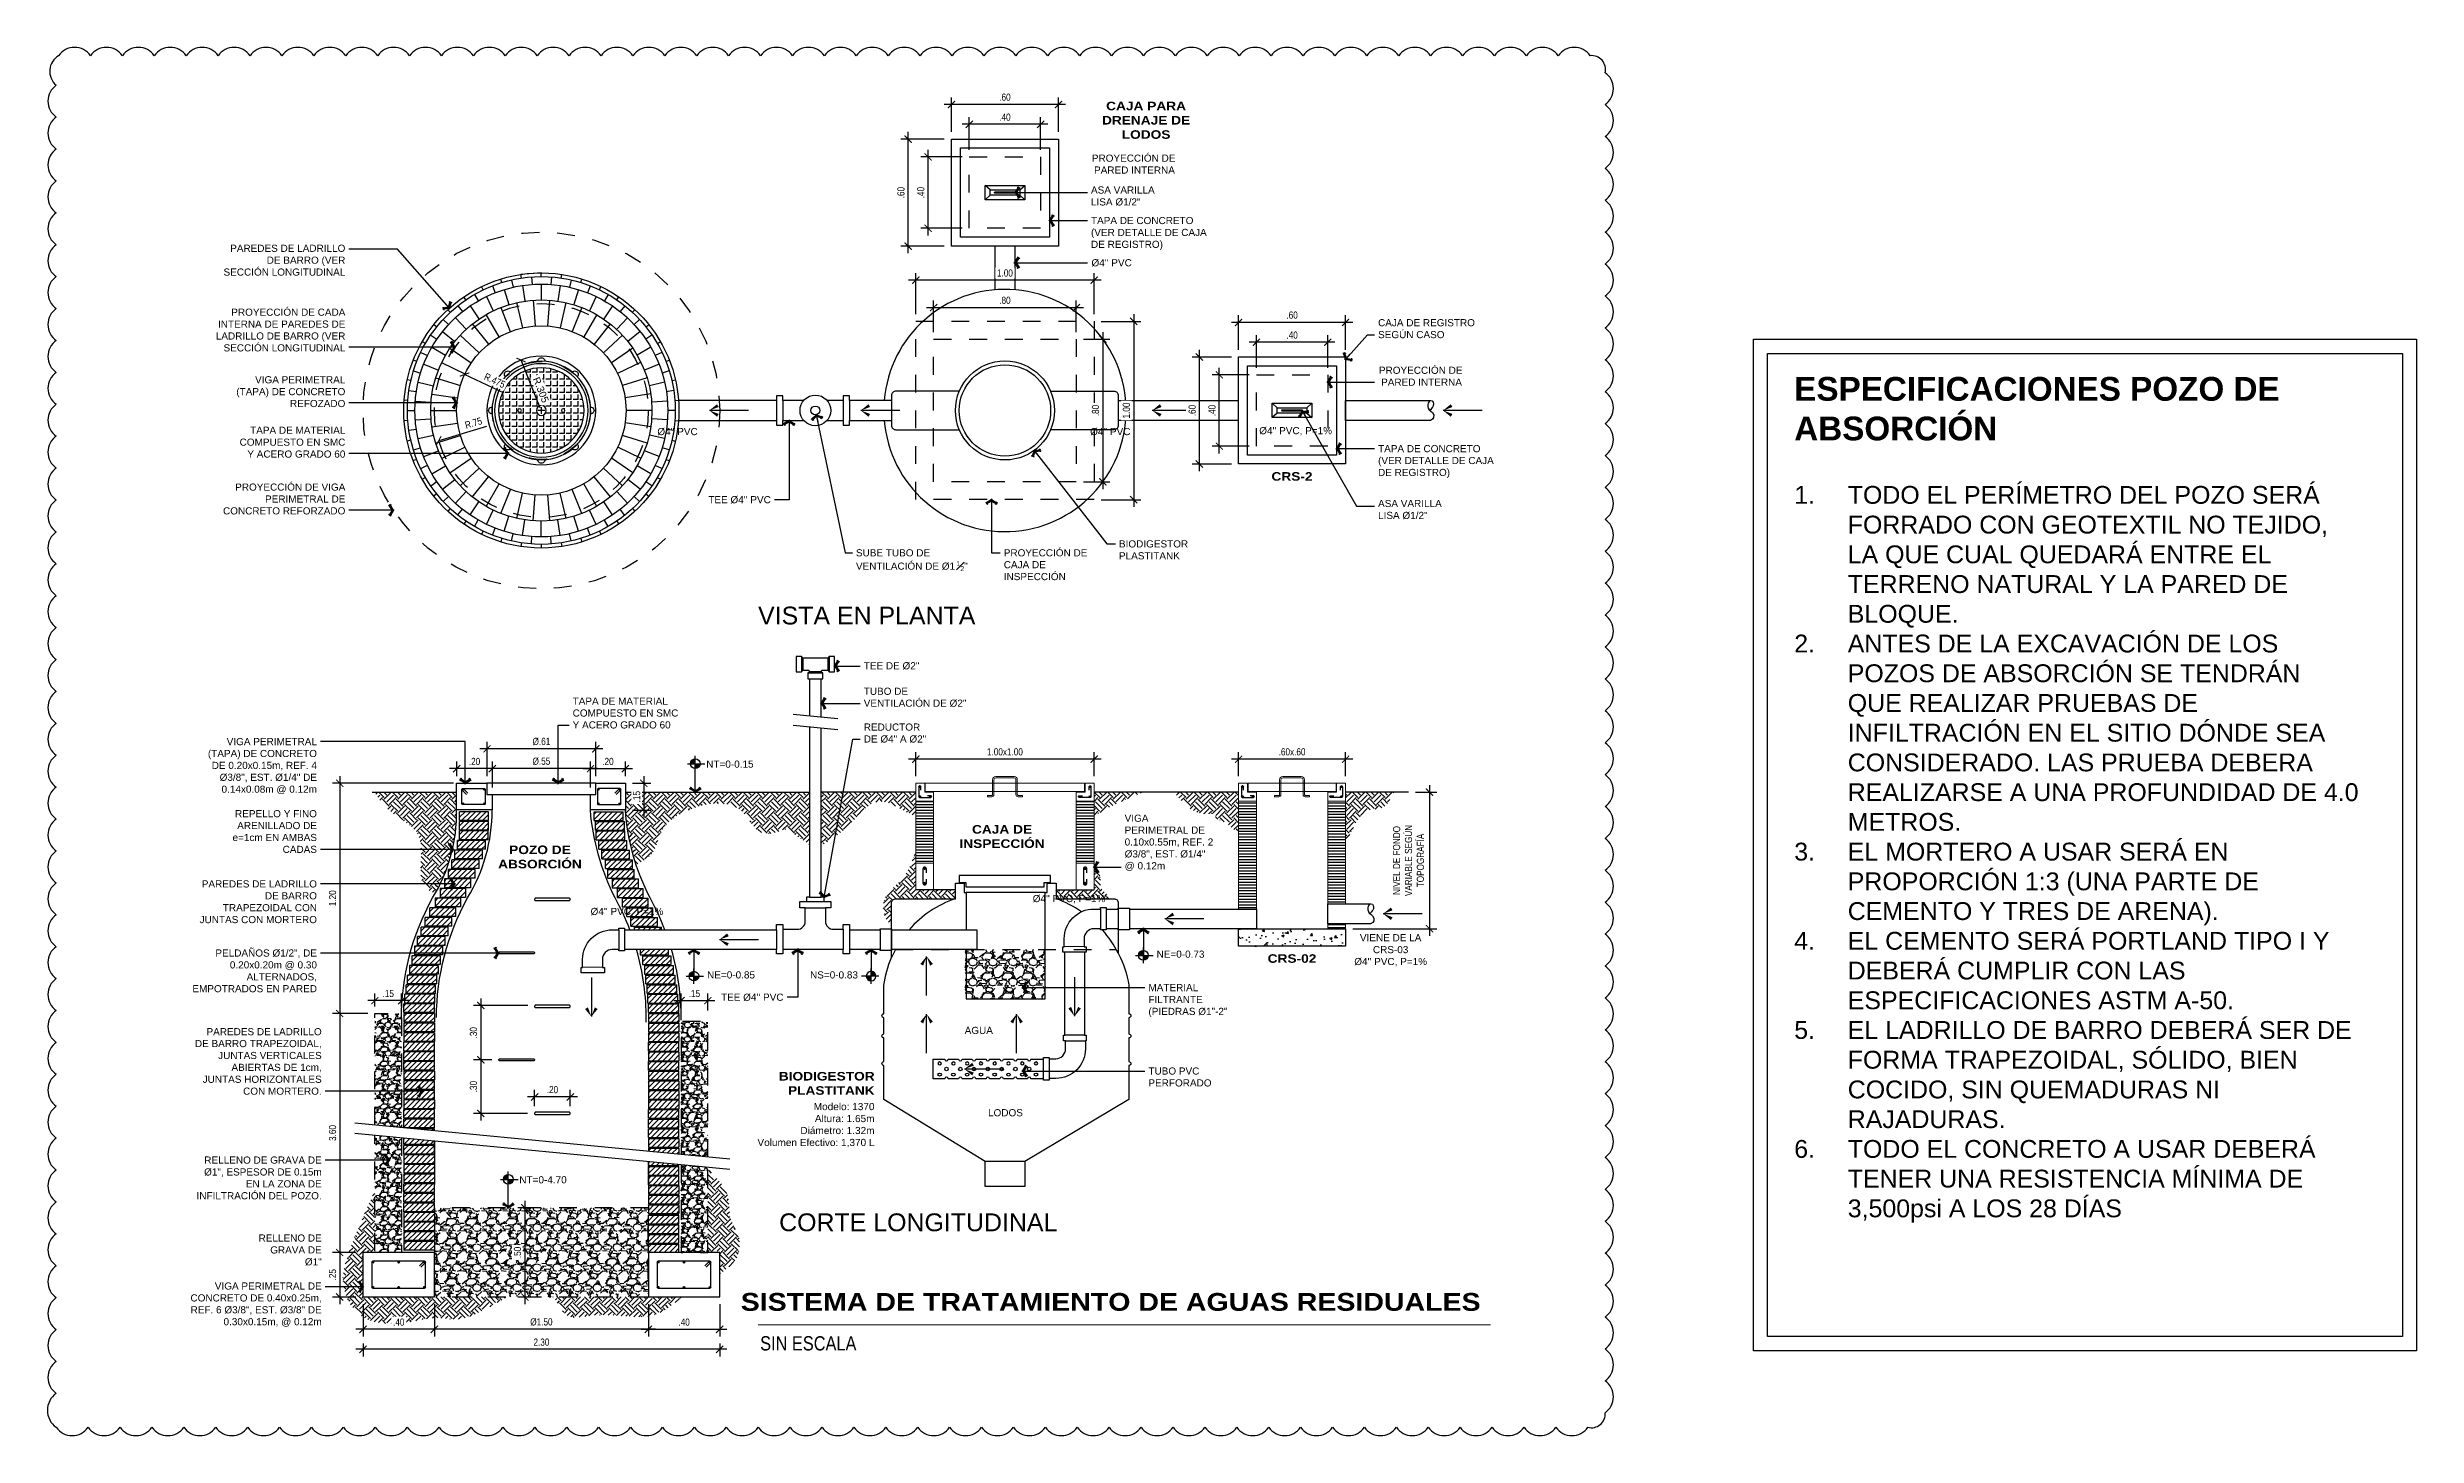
# Model space of a CAD drawing. Header units: metres. Extents: x 2 to 147, y 24 to 94.
# Drawn here: x 1.6 to 14.89, y 76.23 to 84.01 of the extents above; entities that cross this region are included whole.
import ezdxf
from ezdxf.xclip import XClip

# ---------------------------------------------------------------- set-up
doc = ezdxf.new("R2010")
doc.units = ezdxf.units.M
doc.header["$MEASUREMENT"] = 0
doc.header["$XCLIPFRAME"] = 0
doc.header["$PDMODE"] = 35
doc.linetypes.add('CONTINUA', pattern=[0])
doc.linetypes.add('HIDDEN', pattern=[0.375, 0.25, -0.125])
doc.layers.get('Defpoints').update_dxf_attribs({"color": 171})
for name, color, linetype in [('A RESIDUAL', 5, 'Continuous'), ('Conjunto', 8, 'Continuous'), ('Cotas', 1, 'Continuous'), ('DET HIDRO', 6, 'Continuous'), ('TEXTOS', 2, 'Continuous'), ('TEXTOS HIDRO', 2, 'Continuous'), ('TEXTOS HIDROSANITARIOS', 2, 'Continuous')]:
    doc.layers.add(name, color=color, linetype=linetype)
doc.styles.add('Architect Hand_2', font='ARIALN.TTF', dxfattribs={"height": 0.003953})
doc.styles.add('ARIAL', font='arial.ttf')
doc.styles.add('Arial Black_4', font='', dxfattribs={"height": 0.005})
doc.styles.add('COTAS', font='ARIALN.TTF')
doc.styles.add('TEXTO HIDROSANITARIO', font='arial.ttf')
doc.styles.add('TITULOS', font='')
doc.styles.get('Arial Black_4').set_extended_font_data('Arial Black', bold=True)
doc.styles.get('TITULOS').set_extended_font_data('Arial Black', bold=True)
doc.dimstyles.new('ESC-20', dxfattribs={"dimtxt": 0.04, "dimasz": 0.04, "dimexe": 0.04, "dimexo": 0.04, "dimgap": 0.02, "dimtad": 1, "dimzin": 4, "dimdsep": 46, "dimtxsty": 'COTAS', "dimblk": 'ARCHTICK', "dimcen": 0.04, "dimdle": 0.04, "dimclrd": 1, "dimclre": 1, "dimclrt": 2, "dimazin": 0, "dimtfac": 0.75, "dimtmove": 1, "dimatfit": 3, "dimldrblk": 'FLE', "dimfxl": 0.1, "dimtvp": 1.5, "dimtfill": 1, "dimtolj": 1, "dimtzin": 0, "dimarcsym": 0})
pattern_1 = [(45, (-580313.99427, -1337285.643777), (0, 0.076332177029), [0.053975, -0.053975]), (45, (-580314.008584, -1337285.629465), (0, 0.076332177029), [0.053975, -0.053975]), (45, (-580314.022897, -1337285.61515), (0, 0.076332177029), [0.053975, -0.053975]), (135, (-580314.022897, -1337285.60561), (-0.076332177029, 0), [0.053975, -0.053975]), (135, (-580314.008584, -1337285.5913), (-0.076332177029, 0), [0.053975, -0.053975]), (135, (-580313.99427, -1337285.576986), (-0.076332177029, 0), [0.053975, -0.053975])]
pattern_2 = [(0, (-580312.806767, -1337286.843949), (0, 0.015875), [])]
pattern_3 = [(45, (-580312.806767, -1337286.84395), (0, 0.076332177029), [0.053975, -0.053975]), (45, (-580312.82108, -1337286.829637), (0, 0.076332177029), [0.053975, -0.053975]), (45, (-580312.83539, -1337286.815324), (0, 0.076332177029), [0.053975, -0.053975]), (135, (-580312.83539, -1337286.805783), (-0.076332177029, 0), [0.053975, -0.053975]), (135, (-580312.82108, -1337286.79147), (-0.076332177029, 0), [0.053975, -0.053975]), (135, (-580312.806767, -1337286.77716), (-0.076332177029, 0), [0.053975, -0.053975])]
pattern_4 = [(45, (-580312.806767, -1337286.978016), (0, 0.076332177029), [0.053975, -0.053975]), (45, (-580312.82108, -1337286.963703), (0, 0.076332177029), [0.053975, -0.053975]), (45, (-580312.83539, -1337286.94939), (0, 0.076332177029), [0.053975, -0.053975]), (135, (-580312.83539, -1337286.93985), (-0.076332177029, 0), [0.053975, -0.053975]), (135, (-580312.82108, -1337286.92554), (-0.076332177029, 0), [0.053975, -0.053975]), (135, (-580312.806767, -1337286.911225), (-0.076332177029, 0), [0.053975, -0.053975])]
pattern_5 = [(0, (-580314.216384, -1337286.978016), (0, 0.015875), [])]
pattern_6 = [(45, (-762573.671039, -1757293.307079), (-0.0147506811878, 0.0147506811878), [])]
pattern_7 = [(45, (-762573.680453, -1757293.307079), (-0.0147506811878, 0.0147506811878), [])]
pattern_8 = [(45, (-762573.649603, -1757293.307079), (-0.0147506811878, 0.0147506811878), [])]
pattern_9 = [(45, (-762573.671039, -1757292.106907), (-0.0147506811878, 0.0147506811878), [])]
pattern_10 = [(45, (-762573.671039, -1757293.414834), (-0.0147506811878, 0.0147506811878), [])]
pattern_11 = [(228.0127875, (-4330.0897654, -585.8872273), (-0.639477550988, -0.719412244861), [0.010754094, -1.0646572257]), (184.96974073, (-4330.0969595, -585.8952208), (0.9592163264817, 0.0799346938735), [0.0184543629, -1.826981349]), (132.51044708, (-4330.1153445, -585.8968195), (0.799346938735, -0.879281632608), [0.013012409, -1.288230132]), (267.27368901, (-4330.146519, -585.916803), (0.0799346938735, 1.5986938774695), [0.0168053102, -1.6637253905]), (292.83365418, (-4330.1473184, -585.9335894), (-0.3996734693674, 0.9592163264817), [0.0164789368, -1.6314169931]), (357.27368901, (-4330.1409236, -585.948777), (-1.5986938774695, 0.0799346938735), [0.0168053102, -1.6637253905]), (37.69424047, (-4330.1241373, -585.9495764), (-1.0391510203552, -0.7993469387348), [0.022224163, -2.2001903427]), (72.255328375, (-4330.1065517, -585.9359875), (0.5595428571143, 1.7585632652165), [0.0209818979, -2.0772086537]), (121.429565615, (-4330.100157, -585.9160038), (-0.6394775509878, 1.0391510203552), [0.0168622237, -1.6693619909]), (175.23635831, (-4330.10895, -585.9016155), (0.879281632608, -0.079934693873), [0.0192508322, -0.9432903442]), (222.3974378, (-4330.128134, -585.9000168), (-0.9592163264817, -0.8792816326082), [0.0248955005, -2.4646563921]), (138.81407483, (-4330.067384, -585.9176025), (-0.559542857114, 0.479608163241), [0.0084971379, -0.8412203135]), (171.46923439, (-4330.0737785, -585.912007), (1.0391510203552, -0.159869387747), [0.0161657527, -1.600413386]), (225, (-4330.089765, -585.90961), (-9e-18, -0.0799346939), [0.0113044443, -0.1017402838]), (203.19859051, (-4330.095361, -585.900017), (0.399673469367, 0.159869387747), [0.0060876664, -0.6026768254]), (291.8014095, (-4330.100956, -585.902415), (-0.079934693873, 0.23980408162), [0.0086092063, -0.421852294]), (30.96375653, (-4330.097759, -585.910408), (0.23980408162, 0.159869387747), [0.013982896, -0.4521124586]), (161.5650512, (-4330.085769, -585.903214), (0.15986938775, -0.07993469387), [0.0101110194, -0.2426646773]), (16.38954033, (-4330.1473184, -585.902415), (0.7993469387348, 0.2398040816204), [0.0141644278, -1.4022819565]), (70.34617594, (-4330.1337295, -585.898418), (-0.319738775494, -0.8792816326085), [0.0118831715, -1.1764314829]), (293.19859051, (-4330.085769, -585.887227), (-0.159869387747, 0.399673469367), [0.0121752529, -0.596589239]), (343.61045967, (-4330.0809726, -585.898418), (-0.7993469387348, 0.2398040816204), [0.0141644278, -1.4022819565]), (339.44395478, (-4330.147318, -585.951974), (-0.399673469367, 0.159869387747), [0.0136592405, -0.6693030833]), (294.77514057, (-4330.134529, -585.9567705), (-0.3996734693674, 0.879281632608), [0.0114448896, -1.133045754]), (66.8014095, (-4330.084969, -585.967162), (0.159869387747, 0.399673469367), [0.0121752529, -0.596589239]), (17.35402464, (-4330.0801732, -585.955971), (-1.039151020355, -0.319738775494), [0.0133995327, -1.3265501063]), (69.44395478, (-4330.124137, -585.967162), (-0.159869387747, -0.399673469367), [0.0068296202, -0.6761327036]), (101.30993247, (-4330.089765, -585.967162), (-0.079934693873, 0.319738775494), [0.00407587, -0.4035126938]), (165.96375653, (-4330.090565, -585.963165), (0.23980408162, -0.07993469387), [0.0164789368, -0.3131002492]), (186.00900596, (-4330.1065517, -585.9591685), (0.7993469387348, 0.0799346938735), [0.0152715233, -1.5118786589]), (303.6900675, (-4330.097759, -585.917602), (-0.07993469387, 0.15986938775), [0.0115283414, -0.276680296]), (353.15722659, (-4330.091364, -585.9271946), (1.358889795849, -0.159869387747), [0.0201270763, -1.9925770874]), (60.9453959, (-4330.0713804, -585.929593), (-0.319738775494, -0.559542857114), [0.0082297563, -0.8147482872]), (90, (-4330.06738, -585.9224), (-0.0799346939, 0.0799346939), [0.0047960816, -0.0751386122]), (120.25643716, (-4330.1081504, -585.9567705), (0.319738775494, -0.559542857114), [0.0111048474, -1.09938341]), (48.0127875, (-4330.113746, -585.9471783), (0.639477550988, 0.719412244861), [0.021508188, -1.0539031317]), (0, (-4330.09936, -585.93119), (0.0799346939, 0.0799346939), [0.0207830204, -0.0591516735]), (325.30484647, (-4330.0785746, -585.9311914), (0.799346938735, -0.5595428571143), [0.0126387942, -1.2512396894]), (254.0546041, (-4330.068183, -585.938386), (-0.079934693873, -0.319738775494), [0.0116386513, -0.570294704]), (207.64597536, (-4330.0713804, -585.9495764), (-1.518759183596, -0.7993469387348), [0.0189497182, -1.8760252341]), (175.42607874, (-4330.0881667, -585.9583692), (-1.0391510203552, 0.0799346938735), [0.0200475413, -1.984704382])]

msp = doc.modelspace()

# ---------------------------------------------------------------- texts
at = {"layer": 'A RESIDUAL', "color": 2, "char_height": 0.048, "rotation": 0.00008, "style": 'TITULOS', "bg_fill": 3, "box_fill_scale": 1.2, "bg_fill_color": 256, "bg_fill_transparency": 0}
for s, insert, width, attachment_point in [('\\A1;CAJA PARA DRENAJE DE LODOS', (7.7624, 83.6024), 0.75189, 5), ('BIODIGESTOR PLASTITANK', (6.2405, 78.2019), 0.544491, 6)]:
    msp.add_mtext(s, dxfattribs=dict(at, insert=insert, width=width, attachment_point=attachment_point))
at = {"layer": 'TEXTOS', "lineweight": 9, "char_height": 0.1, "line_spacing_factor": 1.176471, "bg_fill": 3, "box_fill_scale": 1.25, "bg_fill_color": 0, "bg_fill_transparency": 0}
for s, insert, width, attachment_point, style in [('VISTA EN PLANTA', (6.1961, 80.8248), 1.220031, 5, 'ARIAL'), ('CORTE LONGITUDINAL', (6.4849, 77.4223), 1.556184, 5, 'ARIAL'), ('\\pt0.6;SISTEMA DE TRATAMIENTO DE AGUAS RESIDUALES', (9.638, 77.0269), 4.039063, 3, 'Arial Black_4')]:
    msp.add_mtext(s, dxfattribs=dict(at, insert=insert, width=width, attachment_point=attachment_point, style=style))
at = {"layer": 'TEXTOS', "lineweight": 9, "insert": (6.1382, 76.7845), "char_height": 0.08, "width": 0.668918, "attachment_point": 3, "line_spacing_factor": 1.046694, "style": 'Architect Hand_2'}
msp.add_mtext('SIN ESCALA', dxfattribs=at)
at = {"layer": 'TEXTOS HIDRO', "color": 2, "linetype": 'Continuous', "insert": (7.4535, 83.3036), "char_height": 0.04, "width": 0.466239, "attachment_point": 7, "rotation": 0, "style": 'TEXTO HIDROSANITARIO', "bg_fill": 3, "box_fill_scale": 1.1, "bg_fill_color": 256, "bg_fill_true_color": 13158600, "bg_fill_transparency": 0}
msp.add_mtext('\\A1;\\pi0.0047111;{\\C256;PROYECCIÓN DE \\P\\pi0.017153;PARED INTERNA}', dxfattribs=at)
at = {"layer": 'TEXTOS HIDRO', "color": 2, "char_height": 0.04, "width": 0.336694, "attachment_point": 1, "style": 'TEXTO HIDROSANITARIO'}
for s, insert in [('NT=0-0.15', (5.2961, 80.0125)), ('NT=0-4.70', (4.2482, 77.6817))]:
    msp.add_mtext(s, dxfattribs=dict(at, insert=insert))
at = {"layer": 'TEXTOS HIDRO', "char_height": 0.04, "attachment_point": 7, "style": 'TEXTO HIDROSANITARIO', "bg_fill": 3, "box_fill_scale": 1.1, "bg_fill_color": 256, "bg_fill_true_color": 13158600, "bg_fill_transparency": 9161100}
for s, insert, width in [("\\A1;\\pi-0.58044;Ø4'' PVC, P=1%", (5.2281, 79.139), 0.404984), ('AGUA', (6.7452, 78.4787), 0.158845), ('LODOS', (6.8762, 78.0171), 0.193115)]:
    msp.add_mtext(s, dxfattribs=dict(at, insert=insert, width=width))
at = {"layer": 'TEXTOS HIDROSANITARIOS', "insert": (11.3967, 82.1633), "char_height": 0.1, "width": 3.162282, "attachment_point": 1, "style": 'TEXTO HIDROSANITARIO'}
msp.add_mtext('{\\fArial|b1|i0|c0|p34;\\H1.3333x;ESPECIFICACIONES POZO DE ABSORCIÓN\\P}\\P\\pi-0.3,l0.3,t0.3;{\\fArial|b0|i0|c162|p34;1.^ITODO EL PERÍMETRO DEL POZO SER}Á{\\fArial|b0|i0|c162|p34; FORRADO CON GEOTEXTIL N}O TEJIDO{\\fArial|b0|i0|c162|p34;, LA QUE }CUAL QUEDARÁ {\\fArial|b0|i0|c162|p34;ENTRE EL TERRENO NATURAL Y }LA {\\fArial|b0|i0|c162|p34;PARED DE BLOQUE.\\P}2.^IANTES DE LA EXCAVACIÓN DE LOS POZOS{\\fArial|b0|i0|c162|p34; DE ABSORCIÓN SE TENDRÁ}N{\\fArial|b0|i0|c162|p34; QUE REALIZAR PRUEBAS DE INFILTRACIÓN EN EL SITIO D}Ó{\\fArial|b0|i0|c162|p34;NDE SEA CONSIDERADO.} LAS PRUEBA DEBERA REALIZARSE A UNA PROFUNDIDAD DE 4.0 METROS.{\\C2;\\P\\fArial|b0|i0|c238|p34;3.^IEL MORTERO A USAR SERÁ EN PROPORCIÓN 1:3 (UNA PARTE DE CEMENTO Y TRES DE ARENA).\\P4.^IEL CEMENTO SERÁ PORTLAND TIPO I Y DEBERÁ CUMPLIR CON LAS ESPECIFICACIONES ASTM A-50.\\P5.^IEL LADRILLO DE BARRO DEBERÁ SER DE FORMA TRAPEZOIDAL, SÓLIDO, BIEN COCIDO, SIN QUEMADURAS NI RAJADURAS.\\P6.^ITODO EL CONCRETO A USAR DEBERÁ TENER UNA RESISTENCIA MÍNIMA DE 3,500psi A LOS 28 DÍAS }', dxfattribs=at)

# ---------------------------------------------------------------- blocks, each defined once
blk = doc.blocks.new('A$C40D24C17')
at = {"layer": 'DET HIDRO'}
h = blk.add_hatch(dxfattribs=at)
h.set_pattern_fill('ANGLE', color=8, scale=0.00573, style=0)
h.set_pattern_definition([(0, (-33.739254, -17.256913), (0, 0.040025254), [0.029109275, -0.01091598]), (90, (-33.739254, -17.256913), (-0.040025254, 2e-18), [0.029109275, -0.01091598])])
h.paths.add_polyline_path([(-0.251, 0, 1), (0.251, 0, 1)])
h.paths.add_polyline_path([(0.029, 0, -1), (-0.029, 0, -1)], flags=16)
h.paths.add_polyline_path([(-0.118, 0, -1), (-0.139, 0, -1)], flags=16)
h.paths.add_polyline_path([(0.139, 0, -1), (0.118, 0, -1)], flags=16)
at = {"layer": 'DET HIDRO', "color": 8}
for p, q in [((0, -0.02), (0, 0.02)), ((-0.02, 0), (0.02, 0))]:
    blk.add_line(p, q, dxfattribs=at)
at = {"layer": 'DET HIDRO', "color": 3}
blk.add_circle((0, 0), 0.32, dxfattribs=at)
at = {"layer": 'DET HIDRO', "color": 1}
for radius in [0.29, 0.275, 0.251, 0.0291]:
    blk.add_circle((0, 0), radius, dxfattribs=at)
at = {"layer": 'DET HIDRO', "color": 8}
for centre in [(-0.128, 0), (0.128, 0)]:
    blk.add_circle(centre, 0.0104, dxfattribs=at)
at = {"layer": 'DET HIDRO', "color": 1}
for centre, radius, start, end in [((0, 0.29), 0.0203, 357.9887, 182.0113), ((-0.197, 0.212), 0.0205, 40.7868, 224.8445), ((0.197, 0.212), 0.0205, 315.1555, 139.2132), ((-0.29, 0), 0.0203, 87.9887, 272.0113), ((0.29, 0), 0.0203, 267.9887, 92.0113), ((-0.197, -0.212), 0.0205, 135.1555, 319.2132), ((0.197, -0.212), 0.0205, 220.7868, 44.8445), ((0, -0.29), 0.0203, 177.9887, 2.0113)]:
    blk.add_arc(centre, radius, start, end, dxfattribs=at)
blk = doc.blocks.new('_ARCHTICK')
at = {"color": 0, "linetype": 'ByBlock', "const_width": 0.15}
blk.add_lwpolyline([(-0.5, -0.5), (0.5, 0.5)], dxfattribs=at)
blk = doc.blocks.new('*D79')
at = {"layer": 'Cotas', "color": 1, "lineweight": -2, "transparency": 16777216}
for p, q in [((7.511, 80.02), (6.431, 80.02)), ((6.471, 79.925), (6.471, 80.06)), ((7.471, 79.925), (7.471, 80.06))]:
    blk.add_line(p, q, dxfattribs=at)
at = {"layer": 'Defpoints', "color": 0, "transparency": 16777216}
for p in [(6.471, 80.02), (6.471, 79.885), (7.471, 79.885)]:
    blk.add_point(p, dxfattribs=at)
at = {"layer": 'Cotas', "color": 1, "lineweight": -2, "transparency": 16777216, "xscale": 0.04, "yscale": 0.04, "zscale": 0.04, "rotation": 180}
blk.add_blockref('_ARCHTICK', (6.471, 80.02), dxfattribs=at)
at = {"layer": 'Cotas', "color": 1, "lineweight": -2, "transparency": 16777216, "xscale": 0.04, "yscale": 0.04, "zscale": 0.04}
blk.add_blockref('_ARCHTICK', (7.471, 80.02), dxfattribs=at)
at = {"layer": 'Cotas', "color": 2, "transparency": 16777216, "insert": (6.971, 80.061), "char_height": 0.04, "width": 0.1, "attachment_point": 5, "style": 'COTAS', "bg_fill": 3, "box_fill_scale": 1.25, "bg_fill_color": 256, "bg_fill_true_color": 13158600, "bg_fill_transparency": 0}
blk.add_mtext('\\A1;1.00x1.00', dxfattribs=at)
blk = doc.blocks.new('FLE')
at = {"linetype": 'Continuous'}
h = blk.add_hatch(color=2, dxfattribs=at)
h.paths.add_polyline_path([(-0.57, -0.62), (-0.42, -0.71), (0, 0), (-0.2, 0)])
h.paths.add_polyline_path([(-0.42, 0.71), (-0.57, 0.62), (-0.2, 0), (0, 0)])
at = {"color": 1, "linetype": 'Continuous'}
for p, q in [((0, 0), (-1, 0)), ((-0.31, 0.77), (-0.69, 0.55)), ((-0.2, 0), (-0.64, 0.73)), ((-0.2, 0), (-0.64, -0.73)), ((0.07, -0.11), (-0.49, 0.82)), ((0.07, 0.11), (-0.49, -0.82)), ((-0.69, -0.55), (-0.31, -0.77))]:
    blk.add_line(p, q, dxfattribs=at)
blk = doc.blocks.new('FLECHA')
at = {"color": 2, "linetype": 'Continuous'}
blk.add_line((-0.9, 0), (0, 0), dxfattribs=at)
for points in [[(-0.176, 0.145), (0, 0), (-0.214, 0.08)], [(-0.214, -0.08), (0, 0), (-0.176, -0.145)]]:
    blk.add_solid(points, dxfattribs=at)
blk = doc.blocks.new('*D80')
at = {"layer": 'Cotas', "color": 1, "lineweight": -2, "transparency": 16777216}
for p, q in [((3.879, 79.885), (3.201, 79.885)), ((3.241, 79.925), (3.241, 78.554)), ((3.398, 78.594), (3.201, 78.594))]:
    blk.add_line(p, q, dxfattribs=at)
at = {"layer": 'Defpoints', "color": 0, "transparency": 16777216}
for p in [(3.919, 79.885), (3.241, 78.594), (3.438, 78.594)]:
    blk.add_point(p, dxfattribs=at)
at = {"layer": 'Cotas', "color": 1, "lineweight": -2, "transparency": 16777216, "xscale": 0.04, "yscale": 0.04, "zscale": 0.04}
for p, rotation in [((3.241, 79.885), 90), ((3.241, 78.594), 270)]:
    blk.add_blockref('_ARCHTICK', p, dxfattribs=dict(at, rotation=rotation))
at = {"layer": 'Cotas', "color": 2, "transparency": 16777216, "insert": (3.201, 79.24), "char_height": 0.04, "attachment_point": 5, "rotation": 90, "style": 'COTAS', "bg_fill": 3, "box_fill_scale": 1.25, "bg_fill_color": 256, "bg_fill_true_color": 13158600, "bg_fill_transparency": 0}
blk.add_mtext('\\A1;1.20', dxfattribs=at)
blk = doc.blocks.new('*D81')
at = {"layer": 'Cotas', "color": 1, "lineweight": -2, "transparency": 16777216}
for p, q in [((3.398, 78.594), (3.201, 78.594)), ((3.241, 78.634), (3.241, 77.214)), ((3.332, 77.254), (3.201, 77.254))]:
    blk.add_line(p, q, dxfattribs=at)
at = {"layer": 'Defpoints', "color": 0, "transparency": 16777216}
for p in [(3.438, 78.594), (3.241, 77.254), (3.372, 77.254)]:
    blk.add_point(p, dxfattribs=at)
at = {"layer": 'Cotas', "color": 1, "lineweight": -2, "transparency": 16777216, "xscale": 0.04, "yscale": 0.04, "zscale": 0.04}
for p, rotation in [((3.241, 78.594), 90), ((3.241, 77.254), 270)]:
    blk.add_blockref('_ARCHTICK', p, dxfattribs=dict(at, rotation=rotation))
at = {"layer": 'Cotas', "color": 2, "transparency": 16777216, "insert": (3.201, 77.924), "char_height": 0.04, "attachment_point": 5, "rotation": 90, "style": 'COTAS', "bg_fill": 3, "box_fill_scale": 1.25, "bg_fill_color": 256, "bg_fill_true_color": 13158600, "bg_fill_transparency": 0}
blk.add_mtext('\\A1;3.60', dxfattribs=at)
blk = doc.blocks.new('*D118')
at = {"layer": 'Cotas', "color": 1, "lineweight": -2, "transparency": 16777216}
for p, q in [((4.097, 79.861), (4.097, 80.007)), ((4.647, 79.861), (4.647, 80.007)), ((4.687, 79.967), (4.057, 79.967))]:
    blk.add_line(p, q, dxfattribs=at)
at = {"layer": 'Defpoints', "color": 0, "transparency": 16777216}
for p in [(4.097, 79.967), (4.097, 79.821), (4.647, 79.821)]:
    blk.add_point(p, dxfattribs=at)
at = {"layer": 'Cotas', "color": 1, "lineweight": -2, "transparency": 16777216, "xscale": 0.04, "yscale": 0.04, "zscale": 0.04, "rotation": 180}
blk.add_blockref('_ARCHTICK', (4.097, 79.967), dxfattribs=at)
at = {"layer": 'Cotas', "color": 1, "lineweight": -2, "transparency": 16777216, "xscale": 0.04, "yscale": 0.04, "zscale": 0.04}
blk.add_blockref('_ARCHTICK', (4.647, 79.967), dxfattribs=at)
at = {"layer": 'Cotas', "color": 2, "transparency": 16777216, "insert": (4.372, 80.008), "char_height": 0.04, "attachment_point": 5, "style": 'COTAS', "bg_fill": 3, "box_fill_scale": 1.25, "bg_fill_color": 256, "bg_fill_true_color": 13158600, "bg_fill_transparency": 0}
blk.add_mtext('\\A1;Ø.55', dxfattribs=at)
blk = doc.blocks.new('*D119')
at = {"layer": 'Cotas', "color": 1, "lineweight": -2, "transparency": 16777216}
for p, q in [((4.067, 79.925), (4.067, 80.118)), ((4.677, 79.925), (4.677, 80.118)), ((4.717, 80.078), (4.027, 80.078))]:
    blk.add_line(p, q, dxfattribs=at)
at = {"layer": 'Defpoints', "color": 0, "transparency": 16777216}
for p in [(4.067, 80.078), (4.067, 79.885), (4.677, 79.885)]:
    blk.add_point(p, dxfattribs=at)
at = {"layer": 'Cotas', "color": 1, "lineweight": -2, "transparency": 16777216, "xscale": 0.04, "yscale": 0.04, "zscale": 0.04, "rotation": 180}
blk.add_blockref('_ARCHTICK', (4.067, 80.078), dxfattribs=at)
at = {"layer": 'Cotas', "color": 1, "lineweight": -2, "transparency": 16777216, "xscale": 0.04, "yscale": 0.04, "zscale": 0.04}
blk.add_blockref('_ARCHTICK', (4.677, 80.078), dxfattribs=at)
at = {"layer": 'Cotas', "color": 2, "transparency": 16777216, "insert": (4.372, 80.119), "char_height": 0.04, "attachment_point": 5, "style": 'COTAS', "bg_fill": 3, "box_fill_scale": 1.25, "bg_fill_color": 256, "bg_fill_true_color": 13158600, "bg_fill_transparency": 0}
blk.add_mtext('\\A1;Ø.61', dxfattribs=at)
blk = doc.blocks.new('INDIC NIVEL')
h = blk.add_hatch(color=8)
h.paths.add_polyline_path([(0, 0), (0, -0.122, 0.414214), (0.122, 0)])
h.paths.add_polyline_path([(0, 0.122, 0.414214), (-0.122, 0), (0, 0)])
at = {"color": 0}
for p, q in [((-0.197, 0), (0.197, 0)), ((0, -0.197), (0, 0.197))]:
    blk.add_line(p, q, dxfattribs=at)
blk.add_circle((0, 0), 0.122, dxfattribs=at)
blk = doc.blocks.new('*D120')
at = {"layer": 'Cotas', "color": 1, "lineweight": -2, "transparency": 16777216}
for p, q in [((9.352, 79.875), (9.352, 79.029)), ((9.273, 79.835), (9.392, 79.835)), ((8.921, 79.069), (9.392, 79.069))]:
    blk.add_line(p, q, dxfattribs=at)
at = {"layer": 'Defpoints', "color": 0, "transparency": 16777216}
for p in [(9.233, 79.835), (8.881, 79.069), (9.352, 79.069)]:
    blk.add_point(p, dxfattribs=at)
at = {"layer": 'Cotas', "color": 1, "lineweight": -2, "transparency": 16777216, "xscale": 0.04, "yscale": 0.04, "zscale": 0.04}
for p, rotation in [((9.352, 79.835), 90), ((9.352, 79.069), 270)]:
    blk.add_blockref('_ARCHTICK', p, dxfattribs=dict(at, rotation=rotation))
at = {"layer": 'Cotas', "color": 2, "transparency": 16777216, "insert": (9.234, 79.452), "char_height": 0.04, "attachment_point": 5, "rotation": 90, "style": 'COTAS', "bg_fill": 3, "box_fill_scale": 1.25, "bg_fill_color": 256, "bg_fill_true_color": 13158600, "bg_fill_transparency": 0}
blk.add_mtext('\\A1;NIVEL DE FONDO \\PVARIABLE SEGÚN\\PTOPOGRAFÍA', dxfattribs=at)
blk = doc.blocks.new('*D82')
at = {"layer": 'Cotas', "color": 1, "lineweight": -2, "transparency": 16777216}
for p, q in [((8.921, 80.02), (8.241, 80.02)), ((8.281, 79.925), (8.281, 80.06)), ((8.881, 79.925), (8.881, 80.06))]:
    blk.add_line(p, q, dxfattribs=at)
at = {"layer": 'Defpoints', "color": 0, "transparency": 16777216}
for p in [(8.281, 80.02), (8.281, 79.885), (8.881, 79.885)]:
    blk.add_point(p, dxfattribs=at)
at = {"layer": 'Cotas', "color": 1, "lineweight": -2, "transparency": 16777216, "xscale": 0.04, "yscale": 0.04, "zscale": 0.04, "rotation": 180}
blk.add_blockref('_ARCHTICK', (8.281, 80.02), dxfattribs=at)
at = {"layer": 'Cotas', "color": 1, "lineweight": -2, "transparency": 16777216, "xscale": 0.04, "yscale": 0.04, "zscale": 0.04}
blk.add_blockref('_ARCHTICK', (8.881, 80.02), dxfattribs=at)
at = {"layer": 'Cotas', "color": 2, "transparency": 16777216, "insert": (8.581, 80.061), "char_height": 0.04, "width": 0.1, "attachment_point": 5, "style": 'COTAS', "bg_fill": 3, "box_fill_scale": 1.25, "bg_fill_color": 256, "bg_fill_true_color": 13158600, "bg_fill_transparency": 0}
blk.add_mtext('\\A1;.60x.60', dxfattribs=at)
blk = doc.blocks.new('*D121')
at = {"layer": 'Cotas', "color": 1, "lineweight": -2, "transparency": 16777216}
for p, q in [((4.291, 77.504), (4.239, 77.504)), ((4.279, 77.544), (4.279, 76.964)), ((4.291, 77.004), (4.239, 77.004))]:
    blk.add_line(p, q, dxfattribs=at)
at = {"layer": 'Defpoints', "color": 0, "transparency": 16777216}
for p in [(4.331, 77.504), (4.279, 77.004), (4.331, 77.004)]:
    blk.add_point(p, dxfattribs=at)
at = {"layer": 'Cotas', "color": 1, "lineweight": -2, "transparency": 16777216, "xscale": 0.04, "yscale": 0.04, "zscale": 0.04}
for p, rotation in [((4.279, 77.504), 90), ((4.279, 77.004), 270)]:
    blk.add_blockref('_ARCHTICK', p, dxfattribs=dict(at, rotation=rotation))
at = {"layer": 'Cotas', "color": 2, "transparency": 16777216, "insert": (4.238, 77.254), "char_height": 0.04, "attachment_point": 5, "rotation": 90, "style": 'COTAS', "bg_fill": 3, "box_fill_scale": 1.25, "bg_fill_color": 256, "bg_fill_true_color": 13158600, "bg_fill_transparency": 0}
blk.add_mtext('\\A1;.50', dxfattribs=at)
blk = doc.blocks.new('*D83')
at = {"layer": 'Cotas', "color": 1, "lineweight": -2, "transparency": 16777216}
for p, q in [((4.032, 78.679), (4.032, 78.294)), ((4.296, 78.639), (3.992, 78.639)), ((4.094, 78.334), (3.992, 78.334))]:
    blk.add_line(p, q, dxfattribs=at)
at = {"layer": 'Defpoints', "color": 0, "transparency": 16777216}
for p in [(4.336, 78.639), (4.032, 78.334), (4.134, 78.334)]:
    blk.add_point(p, dxfattribs=at)
at = {"layer": 'Cotas', "color": 1, "lineweight": -2, "transparency": 16777216, "xscale": 0.04, "yscale": 0.04, "zscale": 0.04}
for p, rotation in [((4.032, 78.639), 90), ((4.032, 78.334), 270)]:
    blk.add_blockref('_ARCHTICK', p, dxfattribs=dict(at, rotation=rotation))
at = {"layer": 'Cotas', "color": 2, "transparency": 16777216, "insert": (3.991, 78.486), "char_height": 0.04, "attachment_point": 5, "rotation": 90, "style": 'COTAS', "bg_fill": 3, "box_fill_scale": 1.25, "bg_fill_color": 256, "bg_fill_true_color": 13158600, "bg_fill_transparency": 0}
blk.add_mtext('\\A1;.30', dxfattribs=at)
blk = doc.blocks.new('*D84')
at = {"layer": 'Cotas', "color": 1, "lineweight": -2, "transparency": 16777216}
for p, q in [((4.094, 78.334), (3.992, 78.334)), ((4.032, 78.374), (4.032, 77.994)), ((4.294, 78.034), (3.992, 78.034))]:
    blk.add_line(p, q, dxfattribs=at)
at = {"layer": 'Defpoints', "color": 0, "transparency": 16777216}
for p in [(4.134, 78.334), (4.032, 78.034), (4.334, 78.034)]:
    blk.add_point(p, dxfattribs=at)
at = {"layer": 'Cotas', "color": 1, "lineweight": -2, "transparency": 16777216, "xscale": 0.04, "yscale": 0.04, "zscale": 0.04}
for p, rotation in [((4.032, 78.334), 90), ((4.032, 78.034), 270)]:
    blk.add_blockref('_ARCHTICK', p, dxfattribs=dict(at, rotation=rotation))
at = {"layer": 'Cotas', "color": 2, "transparency": 16777216, "insert": (3.991, 78.184), "char_height": 0.04, "attachment_point": 5, "rotation": 90, "style": 'COTAS', "bg_fill": 3, "box_fill_scale": 1.25, "bg_fill_color": 256, "bg_fill_true_color": 13158600, "bg_fill_transparency": 0}
blk.add_mtext('\\A1;.30', dxfattribs=at)
blk = doc.blocks.new('*D85')
at = {"layer": 'Cotas', "color": 1, "lineweight": -2, "transparency": 16777216}
for p, q in [((4.574, 78.126), (4.294, 78.126)), ((4.334, 78.074), (4.334, 78.166)), ((4.534, 78.074), (4.534, 78.166))]:
    blk.add_line(p, q, dxfattribs=at)
at = {"layer": 'Defpoints', "color": 0, "transparency": 16777216}
for p in [(4.334, 78.034), (4.534, 78.034)]:
    blk.add_point(p, dxfattribs=at)
at = {"layer": 'Cotas', "color": 1, "lineweight": -2, "transparency": 16777216, "xscale": 0.04, "yscale": 0.04, "zscale": 0.04}
for p, rotation in [((4.334, 78.126), 179.9996403478519), ((4.534, 78.126), 359.9996403478519)]:
    blk.add_blockref('_ARCHTICK', p, dxfattribs=dict(at, rotation=rotation))
at = {"layer": 'Cotas', "color": 2, "transparency": 16777216, "insert": (4.434, 78.167), "char_height": 0.04, "attachment_point": 5, "rotation": 359.9996, "style": 'COTAS', "bg_fill": 3, "box_fill_scale": 1.25, "bg_fill_color": 256, "bg_fill_true_color": 13158600, "bg_fill_transparency": 0}
blk.add_mtext('\\A1;.20', dxfattribs=at)
at = {"layer": 'Defpoints', "color": 0, "transparency": 16777216}
blk.add_point((4.334, 78.126), dxfattribs=at)
blk = doc.blocks.new('*D86')
at = {"layer": 'Cotas', "color": 1, "lineweight": -2, "transparency": 16777216}
for p, q in [((3.628, 78.666), (3.398, 78.666)), ((3.438, 78.634), (3.438, 78.706)), ((3.588, 78.634), (3.588, 78.706))]:
    blk.add_line(p, q, dxfattribs=at)
at = {"layer": 'Defpoints', "color": 0, "transparency": 16777216}
for p in [(3.438, 78.594), (3.588, 78.594)]:
    blk.add_point(p, dxfattribs=at)
at = {"layer": 'Cotas', "color": 1, "lineweight": -2, "transparency": 16777216, "xscale": 0.04, "yscale": 0.04, "zscale": 0.04, "rotation": 180}
blk.add_blockref('_ARCHTICK', (3.438, 78.666), dxfattribs=at)
at = {"layer": 'Cotas', "color": 1, "lineweight": -2, "transparency": 16777216, "xscale": 0.04, "yscale": 0.04, "zscale": 0.04}
blk.add_blockref('_ARCHTICK', (3.588, 78.666), dxfattribs=at)
at = {"layer": 'Cotas', "color": 2, "transparency": 16777216, "insert": (3.513, 78.706), "char_height": 0.04, "attachment_point": 5, "style": 'COTAS', "bg_fill": 3, "box_fill_scale": 1.25, "bg_fill_color": 256, "bg_fill_true_color": 13158600, "bg_fill_transparency": 0}
blk.add_mtext('\\A1;.15', dxfattribs=at)
at = {"layer": 'Defpoints', "color": 0, "transparency": 16777216}
blk.add_point((3.438, 78.666), dxfattribs=at)
blk = doc.blocks.new('*D39')
at = {"layer": 'Cotas', "color": 1, "lineweight": -2, "transparency": 16777216}
for p, q in [((5.115, 78.666), (5.345, 78.666)), ((5.155, 78.611), (5.155, 78.706)), ((5.305, 78.611), (5.305, 78.706))]:
    blk.add_line(p, q, dxfattribs=at)
at = {"layer": 'Defpoints', "color": 0, "transparency": 16777216}
for p in [(5.155, 78.571), (5.305, 78.571)]:
    blk.add_point(p, dxfattribs=at)
at = {"layer": 'Cotas', "color": 1, "lineweight": -2, "transparency": 16777216, "xscale": 0.04, "yscale": 0.04, "zscale": 0.04, "rotation": 180}
blk.add_blockref('_ARCHTICK', (5.155, 78.666), dxfattribs=at)
at = {"layer": 'Cotas', "color": 1, "lineweight": -2, "transparency": 16777216, "xscale": 0.04, "yscale": 0.04, "zscale": 0.04}
blk.add_blockref('_ARCHTICK', (5.305, 78.666), dxfattribs=at)
at = {"layer": 'Cotas', "color": 2, "transparency": 16777216, "insert": (5.23, 78.706), "char_height": 0.04, "attachment_point": 5, "style": 'COTAS', "bg_fill": 3, "box_fill_scale": 1.25, "bg_fill_color": 256, "bg_fill_true_color": 13158600, "bg_fill_transparency": 0}
blk.add_mtext('\\A1;.15', dxfattribs=at)
at = {"layer": 'Defpoints', "color": 0, "transparency": 16777216}
blk.add_point((5.305, 78.666), dxfattribs=at)
blk = doc.blocks.new('*D87')
at = {"layer": 'Cotas', "color": 1, "lineweight": -2, "transparency": 16777216}
for p, q in [((3.772, 76.964), (3.772, 76.783)), ((4.972, 76.964), (4.972, 76.783)), ((5.012, 76.823), (3.732, 76.823))]:
    blk.add_line(p, q, dxfattribs=at)
at = {"layer": 'Defpoints', "color": 0, "transparency": 16777216}
for p in [(3.772, 77.004), (4.972, 77.004), (3.772, 76.823)]:
    blk.add_point(p, dxfattribs=at)
at = {"layer": 'Cotas', "color": 1, "lineweight": -2, "transparency": 16777216, "xscale": 0.04, "yscale": 0.04, "zscale": 0.04, "rotation": 180}
blk.add_blockref('_ARCHTICK', (3.772, 76.823), dxfattribs=at)
at = {"layer": 'Cotas', "color": 1, "lineweight": -2, "transparency": 16777216, "xscale": 0.04, "yscale": 0.04, "zscale": 0.04}
blk.add_blockref('_ARCHTICK', (4.972, 76.823), dxfattribs=at)
at = {"layer": 'Cotas', "color": 2, "transparency": 16777216, "insert": (4.372, 76.864), "char_height": 0.04, "attachment_point": 5, "style": 'COTAS', "bg_fill": 3, "box_fill_scale": 1.25, "bg_fill_color": 256, "bg_fill_true_color": 13158600, "bg_fill_transparency": 0}
blk.add_mtext('\\A1;Ø1.50', dxfattribs=at)
blk = doc.blocks.new('*D88')
at = {"layer": 'Cotas', "color": 1, "lineweight": -2, "transparency": 16777216}
for p, q in [((3.372, 76.964), (3.372, 76.783)), ((3.772, 76.964), (3.772, 76.783)), ((3.812, 76.823), (3.332, 76.823))]:
    blk.add_line(p, q, dxfattribs=at)
at = {"layer": 'Defpoints', "color": 0, "transparency": 16777216}
for p in [(3.372, 77.004), (3.772, 77.004), (3.372, 76.823)]:
    blk.add_point(p, dxfattribs=at)
at = {"layer": 'Cotas', "color": 1, "lineweight": -2, "transparency": 16777216, "xscale": 0.04, "yscale": 0.04, "zscale": 0.04, "rotation": 180}
blk.add_blockref('_ARCHTICK', (3.372, 76.823), dxfattribs=at)
at = {"layer": 'Cotas', "color": 1, "lineweight": -2, "transparency": 16777216, "xscale": 0.04, "yscale": 0.04, "zscale": 0.04}
blk.add_blockref('_ARCHTICK', (3.772, 76.823), dxfattribs=at)
at = {"layer": 'Cotas', "color": 2, "transparency": 16777216, "insert": (3.572, 76.863), "char_height": 0.04, "attachment_point": 5, "style": 'COTAS', "bg_fill": 3, "box_fill_scale": 1.25, "bg_fill_color": 256, "bg_fill_true_color": 13158600, "bg_fill_transparency": 0}
blk.add_mtext('\\A1;.40', dxfattribs=at)
blk = doc.blocks.new('*D40')
at = {"layer": 'Cotas', "color": 1, "lineweight": -2, "transparency": 16777216}
for p, q in [((3.332, 77.254), (3.201, 77.254)), ((3.241, 77.294), (3.241, 76.964)), ((3.332, 77.004), (3.201, 77.004))]:
    blk.add_line(p, q, dxfattribs=at)
at = {"layer": 'Defpoints', "color": 0, "transparency": 16777216}
for p in [(3.372, 77.254), (3.241, 77.004), (3.372, 77.004)]:
    blk.add_point(p, dxfattribs=at)
at = {"layer": 'Cotas', "color": 1, "lineweight": -2, "transparency": 16777216, "xscale": 0.04, "yscale": 0.04, "zscale": 0.04}
for p, rotation in [((3.241, 77.254), 90), ((3.241, 77.004), 270)]:
    blk.add_blockref('_ARCHTICK', p, dxfattribs=dict(at, rotation=rotation))
at = {"layer": 'Cotas', "color": 2, "transparency": 16777216, "insert": (3.201, 77.129), "char_height": 0.04, "attachment_point": 5, "rotation": 90, "style": 'COTAS', "bg_fill": 3, "box_fill_scale": 1.25, "bg_fill_color": 256, "bg_fill_true_color": 13158600, "bg_fill_transparency": 0}
blk.add_mtext('\\A1;.25', dxfattribs=at)
blk = doc.blocks.new('*D89')
at = {"layer": 'Cotas', "color": 1, "lineweight": -2, "transparency": 16777216}
for p, q in [((4.972, 76.964), (4.972, 76.783)), ((5.372, 76.964), (5.372, 76.783)), ((4.932, 76.823), (5.412, 76.823))]:
    blk.add_line(p, q, dxfattribs=at)
at = {"layer": 'Defpoints', "color": 0, "transparency": 16777216}
for p in [(4.972, 77.004), (5.372, 77.004), (5.372, 76.823)]:
    blk.add_point(p, dxfattribs=at)
at = {"layer": 'Cotas', "color": 1, "lineweight": -2, "transparency": 16777216, "xscale": 0.04, "yscale": 0.04, "zscale": 0.04, "rotation": 180}
blk.add_blockref('_ARCHTICK', (4.972, 76.823), dxfattribs=at)
at = {"layer": 'Cotas', "color": 1, "lineweight": -2, "transparency": 16777216, "xscale": 0.04, "yscale": 0.04, "zscale": 0.04}
blk.add_blockref('_ARCHTICK', (5.372, 76.823), dxfattribs=at)
at = {"layer": 'Cotas', "color": 2, "transparency": 16777216, "insert": (5.172, 76.863), "char_height": 0.04, "attachment_point": 5, "style": 'COTAS', "bg_fill": 3, "box_fill_scale": 1.25, "bg_fill_color": 256, "bg_fill_true_color": 13158600, "bg_fill_transparency": 0}
blk.add_mtext('\\A1;.40', dxfattribs=at)
blk = doc.blocks.new('*D41')
at = {"layer": 'Cotas', "color": 1, "lineweight": -2, "transparency": 16777216}
for p, q in [((5.412, 76.711), (3.332, 76.711)), ((3.372, 76.743), (3.372, 76.671)), ((5.372, 76.743), (5.372, 76.671))]:
    blk.add_line(p, q, dxfattribs=at)
at = {"layer": 'Defpoints', "color": 0, "transparency": 16777216}
for p in [(3.372, 76.783), (3.372, 76.711), (5.372, 76.783)]:
    blk.add_point(p, dxfattribs=at)
at = {"layer": 'Cotas', "color": 1, "lineweight": -2, "transparency": 16777216, "xscale": 0.04, "yscale": 0.04, "zscale": 0.04, "rotation": 180}
blk.add_blockref('_ARCHTICK', (3.372, 76.711), dxfattribs=at)
at = {"layer": 'Cotas', "color": 1, "lineweight": -2, "transparency": 16777216, "xscale": 0.04, "yscale": 0.04, "zscale": 0.04}
blk.add_blockref('_ARCHTICK', (5.372, 76.711), dxfattribs=at)
at = {"layer": 'Cotas', "color": 2, "transparency": 16777216, "insert": (4.372, 76.751), "char_height": 0.04, "attachment_point": 5, "style": 'COTAS', "bg_fill": 3, "box_fill_scale": 1.25, "bg_fill_color": 256, "bg_fill_true_color": 13158600, "bg_fill_transparency": 0}
blk.add_mtext('\\A1;2.30', dxfattribs=at)
blk = doc.blocks.new('*D90')
at = {"layer": 'Cotas', "color": 1, "lineweight": -2, "transparency": 16777216}
for p, q in [((4.883, 79.885), (4.986, 79.885)), ((4.946, 79.925), (4.946, 79.695)), ((4.883, 79.735), (4.986, 79.735))]:
    blk.add_line(p, q, dxfattribs=at)
at = {"layer": 'Cotas', "color": 1, "lineweight": -2, "transparency": 16777216, "xscale": 0.04, "yscale": 0.04, "zscale": 0.04}
for p, rotation in [((4.946, 79.885), 90), ((4.946, 79.735), 270)]:
    blk.add_blockref('_ARCHTICK', p, dxfattribs=dict(at, rotation=rotation))
at = {"layer": 'Cotas', "color": 2, "transparency": 16777216, "insert": (4.906, 79.81), "char_height": 0.04, "attachment_point": 5, "rotation": 90, "style": 'COTAS', "bg_fill": 3, "box_fill_scale": 1.25, "bg_fill_color": 256, "bg_fill_true_color": 13158600, "bg_fill_transparency": 0}
blk.add_mtext('\\A1;.15', dxfattribs=at)
at = {"layer": 'Defpoints', "color": 0, "transparency": 16777216}
for p in [(4.843, 79.885), (4.843, 79.735), (4.946, 79.735)]:
    blk.add_point(p, dxfattribs=at)
blk = doc.blocks.new('*D91')
at = {"layer": 'Conjunto', "color": 1, "lineweight": -2, "transparency": 16777216}
blk.add_line((4.163, 82.073), (3.941, 82.177), dxfattribs=at)
at = {"layer": 'Defpoints', "color": 0, "transparency": 16777216}
for p in [(3.941, 82.177), (4.372, 81.975)]:
    blk.add_point(p, dxfattribs=at)
at = {"layer": 'Conjunto', "color": 2, "transparency": 16777216, "insert": (4.11, 82.143), "char_height": 0.04, "attachment_point": 5, "rotation": 334.9192, "style": 'COTAS', "bg_fill": 3, "box_fill_scale": 1.25, "bg_fill_color": 256, "bg_fill_true_color": 13158600, "bg_fill_transparency": 0}
blk.add_mtext('\\A1;R.475', dxfattribs=at)
at = {"layer": 'Conjunto', "color": 1, "lineweight": -2, "transparency": 16777216, "xscale": 0.04, "yscale": 0.04, "zscale": 0.04, "rotation": 154.9191927269516}
blk.add_blockref('_ARCHTICK', (3.941, 82.177), dxfattribs=at)
blk = doc.blocks.new('*D92')
at = {"layer": 'Conjunto', "color": 1, "lineweight": -2, "transparency": 16777216}
blk.add_line((4.365, 81.991), (4.258, 82.258), dxfattribs=at)
at = {"layer": 'Defpoints', "color": 0, "transparency": 16777216}
blk.add_point((4.258, 82.258), dxfattribs=at)
at = {"layer": 'Conjunto', "color": 2, "transparency": 16777216, "insert": (4.369, 82.091), "char_height": 0.04, "attachment_point": 5, "rotation": 291.8914, "style": 'ARIAL', "bg_fill": 3, "box_fill_scale": 1.25, "bg_fill_color": 256, "bg_fill_true_color": 13158600, "bg_fill_transparency": 0}
blk.add_mtext('\\A1;R.305', dxfattribs=at)
at = {"layer": 'Defpoints', "color": 0, "transparency": 16777216}
blk.add_point((4.372, 81.975), dxfattribs=at)
at = {"layer": 'Conjunto', "color": 1, "lineweight": -2, "transparency": 16777216, "xscale": 0.04, "yscale": 0.04, "zscale": 0.04, "rotation": 111.8913693572956}
blk.add_blockref('_ARCHTICK', (4.258, 82.258), dxfattribs=at)
blk = doc.blocks.new('*D93')
at = {"layer": 'Conjunto', "color": 1, "lineweight": -2, "transparency": 16777216}
blk.add_line((4.065, 81.885), (3.796, 81.806), dxfattribs=at)
at = {"layer": 'Defpoints', "color": 0, "transparency": 16777216}
for p in [(4.372, 81.975), (3.796, 81.806)]:
    blk.add_point(p, dxfattribs=at)
at = {"layer": 'Conjunto', "color": 1, "lineweight": -2, "transparency": 16777216, "xscale": 0.04, "yscale": 0.04, "zscale": 0.04, "rotation": 196.4418267327715}
blk.add_blockref('_ARCHTICK', (3.796, 81.806), dxfattribs=at)
at = {"layer": 'Conjunto', "color": 2, "transparency": 16777216, "insert": (3.991, 81.905), "char_height": 0.04, "attachment_point": 5, "rotation": 16.4418, "style": 'COTAS', "bg_fill": 3, "box_fill_scale": 1.25, "bg_fill_color": 256, "bg_fill_true_color": 13158600, "bg_fill_transparency": 0}
blk.add_mtext('\\A1;R.75', dxfattribs=at)
blk = doc.blocks.new('*D94')
at = {"layer": 'Cotas', "color": 1, "lineweight": -2, "transparency": 16777216}
for p, q in [((4.647, 79.861), (4.647, 80.007)), ((4.843, 79.925), (4.843, 80.007)), ((4.607, 79.967), (4.883, 79.967))]:
    blk.add_line(p, q, dxfattribs=at)
at = {"layer": 'Defpoints', "color": 0, "transparency": 16777216}
for p in [(4.843, 79.885), (4.647, 79.821)]:
    blk.add_point(p, dxfattribs=at)
at = {"layer": 'Cotas', "color": 1, "lineweight": -2, "transparency": 16777216, "xscale": 0.04, "yscale": 0.04, "zscale": 0.04, "rotation": 180}
blk.add_blockref('_ARCHTICK', (4.647, 79.967), dxfattribs=at)
at = {"layer": 'Cotas', "color": 1, "lineweight": -2, "transparency": 16777216, "xscale": 0.04, "yscale": 0.04, "zscale": 0.04}
blk.add_blockref('_ARCHTICK', (4.843, 79.967), dxfattribs=at)
at = {"layer": 'Cotas', "color": 2, "transparency": 16777216, "insert": (4.745, 80.007), "char_height": 0.04, "attachment_point": 5, "style": 'COTAS', "bg_fill": 3, "box_fill_scale": 1.25, "bg_fill_color": 256, "bg_fill_true_color": 13158600, "bg_fill_transparency": 0}
blk.add_mtext('\\A1;.20', dxfattribs=at)
at = {"layer": 'Defpoints', "color": 0, "transparency": 16777216}
blk.add_point((4.843, 79.967), dxfattribs=at)
blk = doc.blocks.new('*D95')
at = {"layer": 'Cotas', "color": 1, "lineweight": -2, "transparency": 16777216}
for p, q in [((3.897, 79.925), (3.897, 80.007)), ((4.097, 79.861), (4.097, 80.007)), ((4.137, 79.967), (3.857, 79.967))]:
    blk.add_line(p, q, dxfattribs=at)
at = {"layer": 'Defpoints', "color": 0, "transparency": 16777216}
for p in [(3.897, 79.885), (4.097, 79.821)]:
    blk.add_point(p, dxfattribs=at)
at = {"layer": 'Cotas', "color": 1, "lineweight": -2, "transparency": 16777216, "xscale": 0.04, "yscale": 0.04, "zscale": 0.04, "rotation": 180}
blk.add_blockref('_ARCHTICK', (3.897, 79.967), dxfattribs=at)
at = {"layer": 'Cotas', "color": 1, "lineweight": -2, "transparency": 16777216, "xscale": 0.04, "yscale": 0.04, "zscale": 0.04}
blk.add_blockref('_ARCHTICK', (4.097, 79.967), dxfattribs=at)
at = {"layer": 'Cotas', "color": 2, "transparency": 16777216, "insert": (3.997, 80.007), "char_height": 0.04, "attachment_point": 5, "style": 'COTAS', "bg_fill": 3, "box_fill_scale": 1.25, "bg_fill_color": 256, "bg_fill_true_color": 13158600, "bg_fill_transparency": 0}
blk.add_mtext('\\A1;.20', dxfattribs=at)
at = {"layer": 'Defpoints', "color": 0, "transparency": 16777216}
blk.add_point((3.897, 79.967), dxfattribs=at)
blk = doc.blocks.new('*U38')
at = {"layer": 'DET HIDRO', "color": 8}
for p, q in [((0, 0.055), (0, 0.075)), ((0, 0.013), (0, -0.075))]:
    blk.add_line(p, q, dxfattribs=at)
blk = doc.blocks.new('*U35')
at = {"layer": 'DET HIDRO', "color": 0, "linetype": 'ByBlock', "lineweight": -2, "transparency": 16777216}
for p, rotation in [((580321.553, 1337369.87), 17.14285714285715), ((580321.654, 1337369.893), 8.57142857142858), ((580321.861, 1337369.893), 351.4285714285714), ((580321.963, 1337369.87), 342.8571428571429), ((580321.366, 1337369.78), 34.28571428571429), ((580321.456, 1337369.832), 25.71428571428573), ((580322.06, 1337369.832), 334.2857142857144), ((580322.15, 1337369.78), 325.7142857142858), ((580321.214, 1337369.639), 51.42857142857146), ((580321.284, 1337369.715), 42.85714285714287), ((580322.231, 1337369.715), 317.1428571428572), ((580322.302, 1337369.639), 308.5714285714287), ((580321.155, 1337369.553), 60.00000000000001), ((580322.36, 1337369.553), 300.0000000000001), ((580321.11, 1337369.459), 68.57142857142858), ((580322.405, 1337369.459), 291.4285714285715), ((580321.079, 1337369.36), 77.14285714285717), ((580322.436, 1337369.36), 282.8571428571428), ((580321.064, 1337369.257), 85.71428571428572), ((580321.064, 1337369.153), 94.28571428571432), ((580322.452, 1337369.257), 274.2857142857143), ((580322.452, 1337369.153), 265.7142857142858), ((580321.079, 1337369.05), 102.8571428571429), ((580322.436, 1337369.05), 257.1428571428571), ((580321.11, 1337368.951), 111.4285714285714), ((580321.155, 1337368.857), 120), ((580322.36, 1337368.857), 240), ((580322.405, 1337368.951), 248.5714285714286), ((580321.214, 1337368.771), 128.5714285714286), ((580321.284, 1337368.695), 137.1428571428572), ((580322.231, 1337368.695), 222.8571428571429), ((580322.302, 1337368.771), 231.4285714285715), ((580321.366, 1337368.63), 145.7142857142858), ((580321.456, 1337368.578), 154.2857142857143), ((580321.553, 1337368.54), 162.8571428571429), ((580321.963, 1337368.54), 197.1428571428572), ((580322.06, 1337368.578), 205.7142857142858), ((580322.15, 1337368.63), 214.2857142857143), ((580321.654, 1337368.517), 171.4285714285715), ((580321.758, 1337368.509), 180), ((580321.861, 1337368.517), 188.5714285714284)]:
    blk.add_blockref('*U38', p, dxfattribs=dict(at, rotation=rotation))
blk.add_blockref('*U38', (580321.758, 1337369.901), dxfattribs=at)
blk = doc.blocks.new('*U36')
at = {"layer": 'DET HIDRO', "color": 8}
for p, q in [((0.01, 0.137), (0.007, 0.096)), ((0.001, 0.008), (-0.01, -0.137))]:
    blk.add_line(p, q, dxfattribs=at)
blk = doc.blocks.new('*U37')
at = {"layer": 'DET HIDRO', "color": 0, "linetype": 'ByBlock', "lineweight": -2, "transparency": 16777216}
for p, rotation in [((580321.621, 1337369.802), 17.14285714285715), ((580321.712, 1337369.816), 8.571428571428537), ((580321.894, 1337369.802), 351.4285714285714), ((580321.451, 1337369.736), 34.28571428571429), ((580321.534, 1337369.775), 25.7142857142857), ((580321.982, 1337369.775), 342.8571428571429), ((580322.064, 1337369.736), 334.2857142857144), ((580322.14, 1337369.684), 325.7142857142857), ((580321.308, 1337369.622), 51.42857142857144), ((580321.376, 1337369.684), 42.85714285714285), ((580322.207, 1337369.622), 317.1428571428572), ((580321.251, 1337369.55), 60.00000000000001), ((580322.264, 1337369.55), 308.5714285714286), ((580322.31, 1337369.471), 299.9999999999999), ((580321.172, 1337369.386), 77.14285714285717), ((580321.206, 1337369.471), 68.57142857142857), ((580322.343, 1337369.386), 291.4285714285715), ((580321.152, 1337369.296), 85.71428571428572), ((580322.364, 1337369.296), 282.8571428571428), ((580321.145, 1337369.205), 94.28571428571426), ((580321.152, 1337369.114), 102.8571428571429), ((580322.371, 1337369.205), 274.2857142857143), ((580321.172, 1337369.024), 111.4285714285714), ((580321.206, 1337368.939), 120), ((580322.343, 1337369.024), 257.1428571428571), ((580322.364, 1337369.114), 265.7142857142858), ((580321.251, 1337368.86), 128.5714285714286), ((580321.308, 1337368.788), 137.1428571428571), ((580322.207, 1337368.788), 231.4285714285714), ((580322.264, 1337368.86), 239.9999999999999), ((580322.31, 1337368.939), 248.5714285714285), ((580321.376, 1337368.726), 145.7142857142857), ((580321.451, 1337368.674), 154.2857142857143), ((580321.534, 1337368.634), 162.8571428571429), ((580321.621, 1337368.607), 171.4285714285715), ((580321.894, 1337368.607), 197.1428571428571), ((580321.982, 1337368.634), 205.7142857142857), ((580322.064, 1337368.674), 214.2857142857143), ((580322.14, 1337368.726), 222.8571428571429), ((580321.712, 1337368.594), 180), ((580321.803, 1337368.594), 188.5714285714285)]:
    blk.add_blockref('*U36', p, dxfattribs=dict(at, rotation=rotation))
blk.add_blockref('*U36', (580321.803, 1337369.816), dxfattribs=at)
blk = doc.blocks.new('*D96')
at = {"layer": 'Cotas', "color": 1, "lineweight": -2, "transparency": 16777216}
for p, q in [((7.511, 82.706), (6.431, 82.706)), ((6.471, 82.515), (6.471, 82.746)), ((7.471, 82.515), (7.471, 82.746))]:
    blk.add_line(p, q, dxfattribs=at)
at = {"layer": 'Defpoints', "color": 0, "transparency": 16777216}
for p in [(6.471, 82.706), (6.471, 82.475), (7.471, 82.475)]:
    blk.add_point(p, dxfattribs=at)
at = {"layer": 'Cotas', "color": 1, "lineweight": -2, "transparency": 16777216, "xscale": 0.04, "yscale": 0.04, "zscale": 0.04, "rotation": 180}
blk.add_blockref('_ARCHTICK', (6.471, 82.706), dxfattribs=at)
at = {"layer": 'Cotas', "color": 1, "lineweight": -2, "transparency": 16777216, "xscale": 0.04, "yscale": 0.04, "zscale": 0.04}
blk.add_blockref('_ARCHTICK', (7.471, 82.706), dxfattribs=at)
at = {"layer": 'Cotas', "color": 2, "transparency": 16777216, "insert": (6.971, 82.746), "char_height": 0.04, "attachment_point": 5, "style": 'COTAS', "bg_fill": 3, "box_fill_scale": 1.25, "bg_fill_color": 256, "bg_fill_true_color": 13158600, "bg_fill_transparency": 0}
blk.add_mtext('\\A1;1.00', dxfattribs=at)
blk = doc.blocks.new('*D97')
at = {"layer": 'Cotas', "color": 1, "lineweight": -2, "transparency": 16777216}
for p, q in [((7.211, 83.58), (6.731, 83.58)), ((6.771, 83.437), (6.771, 83.62)), ((7.171, 83.437), (7.171, 83.62))]:
    blk.add_line(p, q, dxfattribs=at)
at = {"layer": 'Defpoints', "color": 0, "transparency": 16777216}
for p in [(6.771, 83.58), (6.771, 83.397), (7.171, 83.397)]:
    blk.add_point(p, dxfattribs=at)
at = {"layer": 'Cotas', "color": 1, "lineweight": -2, "transparency": 16777216, "xscale": 0.04, "yscale": 0.04, "zscale": 0.04, "rotation": 180}
blk.add_blockref('_ARCHTICK', (6.771, 83.58), dxfattribs=at)
at = {"layer": 'Cotas', "color": 1, "lineweight": -2, "transparency": 16777216, "xscale": 0.04, "yscale": 0.04, "zscale": 0.04}
blk.add_blockref('_ARCHTICK', (7.171, 83.58), dxfattribs=at)
at = {"layer": 'Cotas', "color": 2, "transparency": 16777216, "insert": (6.971, 83.62), "char_height": 0.04, "attachment_point": 5, "style": 'COTAS', "bg_fill": 3, "box_fill_scale": 1.25, "bg_fill_color": 256, "bg_fill_true_color": 13158600, "bg_fill_transparency": 0}
blk.add_mtext('\\A1;.40', dxfattribs=at)
blk = doc.blocks.new('*D98')
at = {"layer": 'Cotas', "color": 1, "lineweight": -2, "transparency": 16777216}
for p, q in [((7.311, 83.691), (6.631, 83.691)), ((6.671, 83.537), (6.671, 83.731)), ((7.271, 83.537), (7.271, 83.731))]:
    blk.add_line(p, q, dxfattribs=at)
at = {"layer": 'Defpoints', "color": 0, "transparency": 16777216}
for p in [(6.671, 83.691), (6.671, 83.497), (7.271, 83.497)]:
    blk.add_point(p, dxfattribs=at)
at = {"layer": 'Cotas', "color": 1, "lineweight": -2, "transparency": 16777216, "xscale": 0.04, "yscale": 0.04, "zscale": 0.04, "rotation": 180}
blk.add_blockref('_ARCHTICK', (6.671, 83.691), dxfattribs=at)
at = {"layer": 'Cotas', "color": 1, "lineweight": -2, "transparency": 16777216, "xscale": 0.04, "yscale": 0.04, "zscale": 0.04}
blk.add_blockref('_ARCHTICK', (7.271, 83.691), dxfattribs=at)
at = {"layer": 'Cotas', "color": 2, "transparency": 16777216, "insert": (6.971, 83.732), "char_height": 0.04, "attachment_point": 5, "style": 'COTAS', "bg_fill": 3, "box_fill_scale": 1.25, "bg_fill_color": 256, "bg_fill_true_color": 13158600, "bg_fill_transparency": 0}
blk.add_mtext('\\A1;.60', dxfattribs=at)
blk = doc.blocks.new('*D42')
at = {"layer": 'Cotas', "color": 1, "lineweight": -2, "transparency": 16777216}
for p, q in [((6.54, 82.957), (6.54, 83.437)), ((6.731, 83.397), (6.5, 83.397)), ((6.731, 82.997), (6.5, 82.997))]:
    blk.add_line(p, q, dxfattribs=at)
at = {"layer": 'Defpoints', "color": 0, "transparency": 16777216}
for p in [(6.54, 83.397), (6.771, 83.397), (6.771, 82.997)]:
    blk.add_point(p, dxfattribs=at)
at = {"layer": 'Cotas', "color": 1, "lineweight": -2, "transparency": 16777216, "xscale": 0.04, "yscale": 0.04, "zscale": 0.04}
for p, rotation in [((6.54, 83.397), 90), ((6.54, 82.997), 270)]:
    blk.add_blockref('_ARCHTICK', p, dxfattribs=dict(at, rotation=rotation))
at = {"layer": 'Cotas', "color": 2, "transparency": 16777216, "insert": (6.499, 83.197), "char_height": 0.04, "attachment_point": 5, "rotation": 90, "style": 'COTAS', "bg_fill": 3, "box_fill_scale": 1.25, "bg_fill_color": 256, "bg_fill_true_color": 13158600, "bg_fill_transparency": 0}
blk.add_mtext('\\A1;.40', dxfattribs=at)
blk = doc.blocks.new('*D43')
at = {"layer": 'Cotas', "color": 1, "lineweight": -2, "transparency": 16777216}
for p, q in [((6.631, 83.497), (6.388, 83.497)), ((6.428, 82.857), (6.428, 83.537)), ((6.631, 82.897), (6.388, 82.897))]:
    blk.add_line(p, q, dxfattribs=at)
at = {"layer": 'Defpoints', "color": 0, "transparency": 16777216}
for p in [(6.428, 83.497), (6.671, 83.497), (6.671, 82.897)]:
    blk.add_point(p, dxfattribs=at)
at = {"layer": 'Cotas', "color": 1, "lineweight": -2, "transparency": 16777216, "xscale": 0.04, "yscale": 0.04, "zscale": 0.04}
for p, rotation in [((6.428, 83.497), 90), ((6.428, 82.897), 270)]:
    blk.add_blockref('_ARCHTICK', p, dxfattribs=dict(at, rotation=rotation))
at = {"layer": 'Cotas', "color": 2, "transparency": 16777216, "insert": (6.388, 83.197), "char_height": 0.04, "attachment_point": 5, "rotation": 90, "style": 'COTAS', "bg_fill": 3, "box_fill_scale": 1.25, "bg_fill_color": 256, "bg_fill_true_color": 13158600, "bg_fill_transparency": 0}
blk.add_mtext('\\A1;.60', dxfattribs=at)
blk = doc.blocks.new('*D44')
at = {"layer": 'Cotas', "color": 1, "lineweight": -2, "transparency": 16777216}
for p, q in [((8.381, 82.215), (8.381, 82.398)), ((8.781, 82.215), (8.781, 82.398)), ((8.821, 82.358), (8.341, 82.358))]:
    blk.add_line(p, q, dxfattribs=at)
at = {"layer": 'Defpoints', "color": 0, "transparency": 16777216}
for p in [(8.381, 82.358), (8.381, 82.175), (8.781, 82.175)]:
    blk.add_point(p, dxfattribs=at)
at = {"layer": 'Cotas', "color": 1, "lineweight": -2, "transparency": 16777216, "xscale": 0.04, "yscale": 0.04, "zscale": 0.04, "rotation": 180}
blk.add_blockref('_ARCHTICK', (8.381, 82.358), dxfattribs=at)
at = {"layer": 'Cotas', "color": 1, "lineweight": -2, "transparency": 16777216, "xscale": 0.04, "yscale": 0.04, "zscale": 0.04}
blk.add_blockref('_ARCHTICK', (8.781, 82.358), dxfattribs=at)
at = {"layer": 'Cotas', "color": 2, "transparency": 16777216, "insert": (8.581, 82.398), "char_height": 0.04, "attachment_point": 5, "style": 'COTAS', "bg_fill": 3, "box_fill_scale": 1.25, "bg_fill_color": 256, "bg_fill_true_color": 13158600, "bg_fill_transparency": 0}
blk.add_mtext('\\A1;.40', dxfattribs=at)
blk = doc.blocks.new('*D45')
at = {"layer": 'Cotas', "color": 1, "lineweight": -2, "transparency": 16777216}
for p, q in [((8.281, 82.315), (8.281, 82.509)), ((8.881, 82.315), (8.881, 82.509)), ((8.921, 82.469), (8.241, 82.469))]:
    blk.add_line(p, q, dxfattribs=at)
at = {"layer": 'Defpoints', "color": 0, "transparency": 16777216}
for p in [(8.281, 82.469), (8.281, 82.275), (8.881, 82.275)]:
    blk.add_point(p, dxfattribs=at)
at = {"layer": 'Cotas', "color": 1, "lineweight": -2, "transparency": 16777216, "xscale": 0.04, "yscale": 0.04, "zscale": 0.04, "rotation": 180}
blk.add_blockref('_ARCHTICK', (8.281, 82.469), dxfattribs=at)
at = {"layer": 'Cotas', "color": 1, "lineweight": -2, "transparency": 16777216, "xscale": 0.04, "yscale": 0.04, "zscale": 0.04}
blk.add_blockref('_ARCHTICK', (8.881, 82.469), dxfattribs=at)
at = {"layer": 'Cotas', "color": 2, "transparency": 16777216, "insert": (8.581, 82.51), "char_height": 0.04, "attachment_point": 5, "style": 'COTAS', "bg_fill": 3, "box_fill_scale": 1.25, "bg_fill_color": 256, "bg_fill_true_color": 13158600, "bg_fill_transparency": 0}
blk.add_mtext('\\A1;.60', dxfattribs=at)
blk = doc.blocks.new('*D46')
at = {"layer": 'Cotas', "color": 1, "lineweight": -2, "transparency": 16777216}
for p, q in [((8.341, 82.175), (8.133, 82.175)), ((8.173, 81.735), (8.173, 82.215)), ((8.341, 81.775), (8.133, 81.775))]:
    blk.add_line(p, q, dxfattribs=at)
at = {"layer": 'Defpoints', "color": 0, "transparency": 16777216}
for p in [(8.173, 82.175), (8.381, 82.175), (8.381, 81.775)]:
    blk.add_point(p, dxfattribs=at)
at = {"layer": 'Cotas', "color": 1, "lineweight": -2, "transparency": 16777216, "xscale": 0.04, "yscale": 0.04, "zscale": 0.04}
for p, rotation in [((8.173, 82.175), 90), ((8.173, 81.775), 270)]:
    blk.add_blockref('_ARCHTICK', p, dxfattribs=dict(at, rotation=rotation))
at = {"layer": 'Cotas', "color": 2, "transparency": 16777216, "insert": (8.132, 81.975), "char_height": 0.04, "attachment_point": 5, "rotation": 90, "style": 'COTAS', "bg_fill": 3, "box_fill_scale": 1.25, "bg_fill_color": 256, "bg_fill_true_color": 13158600, "bg_fill_transparency": 0}
blk.add_mtext('\\A1;.40', dxfattribs=at)
blk = doc.blocks.new('*D47')
at = {"layer": 'Cotas', "color": 1, "lineweight": -2, "transparency": 16777216}
for p, q in [((8.241, 82.275), (8.021, 82.275)), ((8.061, 81.635), (8.061, 82.315)), ((8.241, 81.675), (8.021, 81.675))]:
    blk.add_line(p, q, dxfattribs=at)
at = {"layer": 'Defpoints', "color": 0, "transparency": 16777216}
for p in [(8.061, 82.275), (8.281, 82.275), (8.281, 81.675)]:
    blk.add_point(p, dxfattribs=at)
at = {"layer": 'Cotas', "color": 1, "lineweight": -2, "transparency": 16777216, "xscale": 0.04, "yscale": 0.04, "zscale": 0.04}
for p, rotation in [((8.061, 82.275), 90), ((8.061, 81.675), 270)]:
    blk.add_blockref('_ARCHTICK', p, dxfattribs=dict(at, rotation=rotation))
at = {"layer": 'Cotas', "color": 2, "transparency": 16777216, "insert": (8.021, 81.975), "char_height": 0.04, "attachment_point": 5, "rotation": 90, "style": 'COTAS', "bg_fill": 3, "box_fill_scale": 1.25, "bg_fill_color": 256, "bg_fill_true_color": 13158600, "bg_fill_transparency": 0}
blk.add_mtext('\\A1;.60', dxfattribs=at)
blk = doc.blocks.new('*D99')
at = {"layer": 'Cotas', "color": 1, "lineweight": -2, "transparency": 16777216}
for p, q in [((7.693, 82.515), (7.693, 81.435)), ((7.511, 82.475), (7.733, 82.475)), ((7.511, 81.475), (7.733, 81.475))]:
    blk.add_line(p, q, dxfattribs=at)
at = {"layer": 'Defpoints', "color": 0, "transparency": 16777216}
for p in [(7.471, 82.475), (7.471, 81.475), (7.693, 81.475)]:
    blk.add_point(p, dxfattribs=at)
at = {"layer": 'Cotas', "color": 1, "lineweight": -2, "transparency": 16777216, "xscale": 0.04, "yscale": 0.04, "zscale": 0.04}
for p, rotation in [((7.693, 82.475), 90), ((7.693, 81.475), 270)]:
    blk.add_blockref('_ARCHTICK', p, dxfattribs=dict(at, rotation=rotation))
at = {"layer": 'Cotas', "color": 2, "transparency": 16777216, "insert": (7.652, 81.975), "char_height": 0.04, "attachment_point": 5, "rotation": 90, "style": 'COTAS', "bg_fill": 3, "box_fill_scale": 1.25, "bg_fill_color": 256, "bg_fill_true_color": 13158600, "bg_fill_transparency": 0}
blk.add_mtext('\\A1;1.00', dxfattribs=at)
blk = doc.blocks.new('*D100')
at = {"layer": 'Defpoints', "color": 0, "transparency": 16777216}
for p in [(7.371, 82.375), (7.371, 81.575), (7.52, 81.575)]:
    blk.add_point(p, dxfattribs=at)
at = {"layer": 'DET HIDRO', "color": 1, "lineweight": -2, "transparency": 16777216}
for p, q in [((7.411, 82.375), (7.56, 82.375)), ((7.52, 82.415), (7.52, 81.535)), ((7.411, 81.575), (7.56, 81.575))]:
    blk.add_line(p, q, dxfattribs=at)
at = {"layer": 'DET HIDRO', "color": 1, "lineweight": -2, "transparency": 16777216, "xscale": 0.04, "yscale": 0.04, "zscale": 0.04}
for p, rotation in [((7.52, 82.375), 90), ((7.52, 81.575), 270)]:
    blk.add_blockref('_ARCHTICK', p, dxfattribs=dict(at, rotation=rotation))
at = {"layer": 'DET HIDRO', "color": 2, "transparency": 16777216, "insert": (7.479, 81.975), "char_height": 0.04, "attachment_point": 5, "rotation": 90, "style": 'COTAS', "bg_fill": 3, "box_fill_scale": 1.25, "bg_fill_color": 256, "bg_fill_true_color": 13158600, "bg_fill_transparency": 0}
blk.add_mtext('\\A1;.80', dxfattribs=at)
blk = doc.blocks.new('*D101')
at = {"layer": 'Defpoints', "color": 0, "transparency": 16777216}
for p in [(7.371, 82.552), (6.571, 82.375), (7.371, 82.375)]:
    blk.add_point(p, dxfattribs=at)
at = {"layer": 'DET HIDRO', "color": 1, "lineweight": -2, "transparency": 16777216}
for p, q in [((6.531, 82.552), (7.411, 82.552)), ((6.571, 82.415), (6.571, 82.592)), ((7.371, 82.415), (7.371, 82.592))]:
    blk.add_line(p, q, dxfattribs=at)
at = {"layer": 'DET HIDRO', "color": 1, "lineweight": -2, "transparency": 16777216, "xscale": 0.04, "yscale": 0.04, "zscale": 0.04, "rotation": 180}
blk.add_blockref('_ARCHTICK', (6.571, 82.552), dxfattribs=at)
at = {"layer": 'DET HIDRO', "color": 1, "lineweight": -2, "transparency": 16777216, "xscale": 0.04, "yscale": 0.04, "zscale": 0.04}
blk.add_blockref('_ARCHTICK', (7.371, 82.552), dxfattribs=at)
at = {"layer": 'DET HIDRO', "color": 2, "transparency": 16777216, "insert": (6.971, 82.593), "char_height": 0.04, "attachment_point": 5, "style": 'COTAS', "bg_fill": 3, "box_fill_scale": 1.25, "bg_fill_color": 256, "bg_fill_true_color": 13158600, "bg_fill_transparency": 0}
blk.add_mtext('\\A1;.80', dxfattribs=at)

# ---------------------------------------------------------------- dimensions: what is measured, and where the dimension line sits
at = {"layer": 'Cotas'}
dim = msp.add_linear_dim(base=(6.471, 80.0203), p1=(7.471, 79.8852), p2=(6.471, 79.8852), angle=180, text='1.00x<>', dimstyle='ESC-20', dxfattribs=at)
dim.commit()
dim.dimension.update_dxf_attribs({"geometry": '*D79', "text_midpoint": (6.971, 80.0607)})

# ---------------------------------------------------------------- hatches: boundary and pattern name
at = {"layer": 'DET HIDRO'}
h = msp.add_hatch(dxfattribs=at)
h.set_pattern_fill('EARTH', color=8, scale=0.0085, angle=45, style=0)
h.set_pattern_definition([(45, (-580313.99427, -1337286.84395), (0, 0.076332177029), [0.053975, -0.053975]), (45, (-580314.008584, -1337286.829637), (0, 0.076332177029), [0.053975, -0.053975]), (45, (-580314.022897, -1337286.815324), (0, 0.076332177029), [0.053975, -0.053975]), (135, (-580314.022897, -1337286.805783), (-0.076332177029, 0), [0.053975, -0.053975]), (135, (-580314.008584, -1337286.79147), (-0.076332177029, 0), [0.053975, -0.053975]), (135, (-580313.99427, -1337286.77716), (-0.076332177029, 0), [0.053975, -0.053975])])
edge = h.paths.add_edge_path()
edge.add_spline(control_points=[(3.7756, 79.2668), (3.7468, 79.2786), (3.6981, 79.3132), (3.6909, 79.4496), (3.7123, 79.5944), (3.5843, 79.686), (3.4917, 79.7467), (3.4512, 79.8125), (3.4348, 79.8352)], knot_values=[7.4317915, 7.4317915, 7.4317915, 7.4317915, 7.5205032, 7.6118824, 7.8168894, 7.9060944, 8.0597604, 8.1438704, 8.1438704, 8.1438704, 8.1438704], degree=3, periodic=0)
edge.add_line((3.4348, 79.8352), (3.8966, 79.8352))
edge.add_line((3.8966, 79.8352), (3.8966, 79.7352))
edge.add_arc((3.013, 79.7137), 0.8839, 329.63216, 361.39572, ccw=False)
at = {"layer": 'DET HIDRO', "linetype": 'Continuous'}
h = msp.add_hatch(dxfattribs=at)
h.set_pattern_fill('ANSI31', color=8, scale=0.00657, angle=360, style=0)
h.set_pattern_definition(pattern_8)
h.paths.add_polyline_path([(3.913, 79.7253), (4.0754, 79.7253), (4.0754, 79.6764), (3.913, 79.6764)])
h = msp.add_hatch(dxfattribs=at)
h.set_pattern_fill('ANSI31', color=8, scale=0.00657, angle=360, style=0)
h.set_pattern_definition(pattern_8)
h.paths.add_polyline_path([(4.8303, 79.7253), (4.6679, 79.7253), (4.6679, 79.6764), (4.8303, 79.6764)])
at = {"layer": 'DET HIDRO'}
h = msp.add_hatch(dxfattribs=at)
h.set_pattern_fill('EARTH', color=8, scale=0.0085, angle=45, style=0)
h.set_pattern_definition([(45, (-580314.01213, -1337286.84395), (0, 0.076332177029), [0.053975, -0.053975]), (45, (-580314.02644, -1337286.829637), (0, 0.076332177029), [0.053975, -0.053975]), (45, (-580314.040754, -1337286.815324), (0, 0.076332177029), [0.053975, -0.053975]), (135, (-580314.040754, -1337286.805783), (-0.076332177029, 0), [0.053975, -0.053975]), (135, (-580314.02644, -1337286.79147), (-0.076332177029, 0), [0.053975, -0.053975]), (135, (-580314.01213, -1337286.77716), (-0.076332177029, 0), [0.053975, -0.053975])])
edge = h.paths.add_edge_path()
edge.add_spline(control_points=[(5.8747, 79.5406), (5.7467, 79.6336), (5.7052, 79.6129), (5.5833, 79.5764), (5.4872, 79.8118), (5.2096, 79.7629), (5.0323, 79.6371), (5.0124, 79.4847), (4.94, 79.4505), (4.9036, 79.427)], knot_values=[5.2469477, 5.2469477, 5.2469477, 5.2469477, 5.2879387, 5.4209398, 5.5739087, 5.9012398, 6.0693998, 6.2120991, 6.3033766, 6.3033766, 6.3033766, 6.3033766], degree=3, periodic=0)
edge.add_arc((6.0893, 79.822), 1.2497, 183.98352, 198.4285, ccw=False)
edge.add_line((4.8426, 79.7352), (4.8426, 79.8352))
edge.add_line((4.8426, 79.8352), (5.8747, 79.8352))
edge.add_line((5.8747, 79.8352), (5.8747, 79.5521))
h = msp.add_hatch(dxfattribs=at)
h.set_pattern_fill('LINE', color=8, scale=0.005, style=0)
h.set_pattern_definition(pattern_2)
h.paths.add_polyline_path([(6.571, 79.7852), (6.471, 79.7852), (6.471, 79.4373), (6.571, 79.4373)])
h = msp.add_hatch(dxfattribs=at)
h.set_pattern_fill('LINE', color=8, scale=0.005, style=0)
h.set_pattern_definition(pattern_2)
h.paths.add_polyline_path([(7.371, 79.7852), (7.471, 79.7852), (7.471, 79.4373), (7.371, 79.4373)])
h = msp.add_hatch(dxfattribs=at)
h.set_pattern_fill('EARTH', color=8, scale=0.0085, angle=45, style=0)
h.set_pattern_definition([(45, (-580312.856767, -1337286.84395), (0, 0.076332177029), [0.053975, -0.053975]), (45, (-580312.87108, -1337286.829637), (0, 0.076332177029), [0.053975, -0.053975]), (45, (-580312.88539, -1337286.815324), (0, 0.076332177029), [0.053975, -0.053975]), (135, (-580312.88539, -1337286.805783), (-0.076332177029, 0), [0.053975, -0.053975]), (135, (-580312.87108, -1337286.79147), (-0.076332177029, 0), [0.053975, -0.053975]), (135, (-580312.856767, -1337286.77716), (-0.076332177029, 0), [0.053975, -0.053975])])
edge = h.paths.add_edge_path()
edge.add_spline(control_points=[(8.2806, 79.6012), (8.2546, 79.6255), (8.1921, 79.6879), (8.0698, 79.7063), (7.9746, 79.761), (7.9368, 79.8175), (7.9154, 79.8352)], knot_values=[1.2674494, 1.2674494, 1.2674494, 1.2674494, 1.372716, 1.5290106, 1.6186888, 1.7047294, 1.7047294, 1.7047294, 1.7047294], degree=3, periodic=0)
edge.add_line((7.9154, 79.8352), (8.2806, 79.8352))
edge.add_line((8.2806, 79.8352), (8.2806, 79.6012))
h = msp.add_hatch(dxfattribs=at)
h.set_pattern_fill('LINE', color=8, scale=0.005, style=0)
h.set_pattern_definition([(0, (-580314.216384, -1337286.978016), (0, 0.015875), [])])
h.paths.add_polyline_path([(8.3806, 79.7852), (8.2806, 79.7852), (8.2806, 79.1797), (8.3806, 79.1797)])
h = msp.add_hatch(dxfattribs=at)
h.set_pattern_fill('LINE', color=8, scale=0.005, style=0)
h.set_pattern_definition(pattern_5)
h.paths.add_polyline_path([(8.7806, 79.7852), (8.8806, 79.7852), (8.8806, 79.2085), (8.7806, 79.2085)])
h = msp.add_hatch(dxfattribs=at)
h.set_pattern_fill('EARTH', color=8, scale=0.0085, angle=45, style=0)
h.set_pattern_definition([(45, (-580312.656767, -1337286.84395), (0, 0.076332177029), [0.053975, -0.053975]), (45, (-580312.67108, -1337286.829637), (0, 0.076332177029), [0.053975, -0.053975]), (45, (-580312.68539, -1337286.815324), (0, 0.076332177029), [0.053975, -0.053975]), (135, (-580312.68539, -1337286.805783), (-0.076332177029, 0), [0.053975, -0.053975]), (135, (-580312.67108, -1337286.79147), (-0.076332177029, 0), [0.053975, -0.053975]), (135, (-580312.656767, -1337286.77716), (-0.076332177029, 0), [0.053975, -0.053975])])
edge = h.paths.add_edge_path()
edge.add_line((8.8806, 79.8352), (9.1537, 79.8352))
edge.add_spline(control_points=[(9.1537, 79.8352), (9.1329, 79.8032), (9.1081, 79.7339), (8.9925, 79.7465), (8.9303, 79.6572), (8.9037, 79.5877), (8.8806, 79.5672)], knot_values=[0.0511404, 0.0511404, 0.0511404, 0.0511404, 0.1615421, 0.2339838, 0.3541488, 0.4503971, 0.4503971, 0.4503971, 0.4503971], degree=3, periodic=0)
edge.add_line((8.8806, 79.5672), (8.8806, 79.8352))
at = {"layer": 'DET HIDRO', "linetype": 'Continuous'}
h = msp.add_hatch(dxfattribs=at)
h.set_pattern_fill('ANSI31', color=8, scale=0.00657, angle=360, style=0)
h.set_pattern_definition([(45, (-762573.661495, -1757293.307079), (-0.0147506811878, 0.0147506811878), [])])
h.paths.add_polyline_path([(3.913, 79.6715), (4.0754, 79.6715), (4.0754, 79.6225), (3.913, 79.6225)])
h = msp.add_hatch(dxfattribs=at)
h.set_pattern_fill('ANSI31', color=8, scale=0.00657, angle=360, style=0)
h.set_pattern_definition(pattern_6)
h.paths.add_polyline_path([(3.913, 79.5686), (3.913, 79.6176), (4.073, 79.6176), (4.073, 79.5686)])
h = msp.add_hatch(dxfattribs=at)
h.set_pattern_fill('ANSI31', color=8, scale=0.00657, angle=360, style=0)
h.set_pattern_definition([(45, (-762573.668655, -1757293.307079), (-0.0147506811878, 0.0147506811878), [])])
h.paths.add_polyline_path([(4.8374, 79.6715), (4.675, 79.6715), (4.675, 79.6225), (4.8374, 79.6225)])
h = msp.add_hatch(dxfattribs=at)
h.set_pattern_fill('ANSI31', color=8, scale=0.00657, angle=360, style=0)
h.set_pattern_definition(pattern_7)
h.paths.add_polyline_path([(4.8397, 79.5686), (4.8397, 79.6176), (4.6797, 79.6176), (4.6797, 79.5686)])
h = msp.add_hatch(dxfattribs=at)
h.set_pattern_fill('ANSI31', color=8, scale=0.00657, angle=360, style=0)
h.set_pattern_definition(pattern_6)
h.paths.add_polyline_path([(3.87, 79.407), (3.87, 79.456), (4.0222, 79.456), (4.0222, 79.407)])
h = msp.add_hatch(dxfattribs=at)
h.set_pattern_fill('ANSI31', color=8, scale=0.00657, angle=360, style=0)
h.set_pattern_definition(pattern_6)
h.paths.add_polyline_path([(3.8868, 79.5098), (4.0417, 79.5098), (4.0417, 79.4609), (3.8868, 79.4609)])
h = msp.add_hatch(dxfattribs=at)
h.set_pattern_fill('ANSI31', color=8, scale=0.00657, angle=360, style=0)
h.set_pattern_definition(pattern_6)
h.paths.add_polyline_path([(3.9011, 79.5637), (4.0587, 79.5637), (4.0587, 79.5147), (3.9011, 79.5147)])
h = msp.add_hatch(dxfattribs=at)
h.set_pattern_fill('ANSI31', color=8, scale=0.00657, angle=360, style=0)
h.set_pattern_definition(pattern_7)
h.paths.add_polyline_path([(4.8516, 79.5147), (4.694, 79.5147), (4.694, 79.5637), (4.8516, 79.5637)])
h = msp.add_hatch(dxfattribs=at)
h.set_pattern_fill('ANSI31', color=8, scale=0.00657, angle=360, style=0)
h.set_pattern_definition(pattern_7)
h.paths.add_polyline_path([(4.7109, 79.4609), (4.7109, 79.5098), (4.8659, 79.5098), (4.8659, 79.4609)])
h = msp.add_hatch(dxfattribs=at)
h.set_pattern_fill('ANSI31', color=8, scale=0.00657, angle=360, style=0)
h.set_pattern_definition(pattern_7)
h.paths.add_polyline_path([(4.7305, 79.407), (4.7305, 79.456), (4.8827, 79.456), (4.8827, 79.407)])
at = {"layer": 'DET HIDRO'}
h = msp.add_hatch(dxfattribs=at)
h.set_pattern_fill('EARTH', color=8, scale=0.0085, angle=45, style=0)
h.set_pattern_definition(pattern_4)
edge = h.paths.add_edge_path()
edge.add_spline(control_points=[(6.3354, 79.0885), (6.323, 79.0991), (6.2875, 79.1391), (6.2789, 79.2503), (6.3753, 79.3194), (6.4379, 79.4077), (6.4601, 79.4739), (6.471, 79.5065)], knot_values=[0, 0, 0, 0, 0.0491668, 0.1630968, 0.2771268, 0.3828766, 0.4853961, 0.4853961, 0.4853961, 0.4853961], degree=3, periodic=0)
edge.add_line((6.471, 79.5065), (6.471, 79.2873))
edge.add_line((6.471, 79.2873), (6.6933, 79.2873))
edge.add_line((6.6933, 79.2873), (6.6933, 79.2377))
edge.add_line((6.6933, 79.2377), (6.3598, 79.2377))
edge.add_arc((6.3598, 79.2133), 0.0244, 450, 540)
edge.add_line((6.3354, 79.2133), (6.3354, 79.0885))
at = {"layer": 'DET HIDRO', "linetype": 'Continuous'}
h = msp.add_hatch(dxfattribs=at)
h.set_pattern_fill('ANSI31', color=8, scale=0.00657, angle=360, style=0)
h.set_pattern_definition(pattern_6)
h.paths.add_polyline_path([(3.8285, 79.3482), (3.9745, 79.3482), (3.9745, 79.2992), (3.8285, 79.2992)])
h = msp.add_hatch(dxfattribs=at)
h.set_pattern_fill('ANSI31', color=8, scale=0.00657, angle=360, style=0)
h.set_pattern_definition(pattern_6)
h.paths.add_polyline_path([(3.8506, 79.4021), (3.9998, 79.4021), (3.9998, 79.3531), (3.8506, 79.3531)])
h = msp.add_hatch(dxfattribs=at)
h.set_pattern_fill('ANSI31', color=8, scale=0.00657, angle=360, style=0)
h.set_pattern_definition(pattern_6)
h.paths.add_polyline_path([(4.8927, 79.3531), (4.7435, 79.3531), (4.7435, 79.4021), (4.8927, 79.4021)])
h = msp.add_hatch(dxfattribs=at)
h.set_pattern_fill('ANSI31', color=8, scale=0.00657, angle=360, style=0)
h.set_pattern_definition(pattern_6)
h.paths.add_polyline_path([(4.9148, 79.2992), (4.7688, 79.2992), (4.7688, 79.3482), (4.9148, 79.3482)])
at = {"layer": 'DET HIDRO'}
h = msp.add_hatch(dxfattribs=at)
h.set_pattern_fill('EARTH', color=8, scale=0.0085, angle=45, style=0)
h.set_pattern_definition(pattern_4)
edge = h.paths.add_edge_path()
edge.add_line((7.2573, 79.2873), (7.471, 79.2873))
edge.add_line((7.471, 79.2873), (7.471, 79.3966))
edge.add_spline(control_points=[(7.471, 79.3966), (7.4859, 79.3888), (7.5173, 79.3675), (7.4945, 79.3011), (7.5388, 79.2674), (7.5598, 79.2466), (7.5681, 79.2377)], knot_values=[0.0153713, 0.0153713, 0.0153713, 0.0153713, 0.0609142, 0.1260508, 0.1769503, 0.2132214, 0.2132214, 0.2132214, 0.2132214], degree=3, periodic=0)
edge.add_line((7.5681, 79.2377), (7.2573, 79.2377))
edge.add_line((7.2573, 79.2377), (7.2573, 79.2873))
at = {"layer": 'DET HIDRO', "linetype": 'Continuous'}
h = msp.add_hatch(dxfattribs=at)
h.set_pattern_fill('ANSI31', color=8, scale=0.00657, angle=360, style=0)
h.set_pattern_definition(pattern_6)
h.paths.add_polyline_path([(3.7467, 79.1866), (3.8923, 79.1866), (3.8923, 79.1376), (3.7467, 79.1376)])
h = msp.add_hatch(dxfattribs=at)
h.set_pattern_fill('ANSI31', color=8, scale=0.00657, angle=360, style=0)
h.set_pattern_definition(pattern_6)
h.paths.add_polyline_path([(3.7754, 79.2404), (3.9179, 79.2404), (3.9179, 79.1915), (3.7754, 79.1915)])
h = msp.add_hatch(dxfattribs=at)
h.set_pattern_fill('ANSI31', color=8, scale=0.00657, angle=360, style=0)
h.set_pattern_definition(pattern_6)
h.paths.add_polyline_path([(3.8035, 79.2453), (3.8035, 79.2943), (3.946, 79.2943), (3.946, 79.2453)])
h = msp.add_hatch(dxfattribs=at)
h.set_pattern_fill('ANSI31', color=8, scale=0.00657, angle=360, style=0)
h.set_pattern_definition(pattern_6)
h.paths.add_polyline_path([(3.8496, 79.0788), (3.8496, 79.0298), (3.6981, 79.0298), (3.6981, 79.0788)])
h = msp.add_hatch(dxfattribs=at)
h.set_pattern_fill('ANSI31', color=8, scale=0.00657, angle=360, style=0)
h.set_pattern_definition(pattern_6)
h.paths.add_polyline_path([(3.721, 79.1327), (3.8696, 79.1327), (3.8696, 79.0837), (3.721, 79.0837)])
at = {"layer": 'DET HIDRO'}
h = msp.add_hatch(dxfattribs=at)
h.set_pattern_fill('AR-CONC', color=8, scale=0.018748, style=0)
h.set_pattern_definition([(50, (-3.66243, 71.37105), (0.13447355, -0.0117649), [0.0140612, -0.1546728]), (355, (-3.66243, 71.37105), (-0.0260134, 0.1410227), [0.0112489, -0.1237383]), (100.4514, (-3.65122, 71.37007), (0.1084602, 0.1292577), [0.0119502, -0.1314517]), (46.1842, (-3.66243, 71.40855), (0.2000887, -0.0310319), [0.0210918, -0.2320093]), (96.6356, (-3.64575, 71.40596), (0.1752327, 0.1826298), [0.0179252, -0.1971775]), (351.1842, (-3.66243, 71.40855), (0.1752325, 0.18263), [0.0168734, -0.1856074]), (21, (-3.64368, 71.39917), (0.1119095, -0.0754839), [0.0140612, -0.1546728]), (326, (-3.64368, 71.39917), (0.0456173, 0.1359528), [0.0112489, -0.1237383]), (71.4514, (-3.63435, 71.39288), (0.1575268, 0.0604687), [0.0119502, -0.1314517]), (37.5, (-3.662425, 71.37105), (0.00227976, 0.06241169), [0, -0.12223842, 0, -0.1256131, 0, -0.124207]), (7.5, (-3.662425, 71.37105), (0.04932087, 0.0739452), [0, -0.0716182, 0, -0.1194262, 0, -0.04733927]), (327.5, (-3.704234, 71.37105), (0.10008223, -0.00422864), [0, -0.04687056, 0, -0.14623615, 0, -0.1940441]), (317.5, (-3.72298, 71.37105), (0.10933705, 0.0187679), [0, -0.0609317, 0, -0.0971158, 0, -0.13779945])])
h.paths.add_polyline_path([(8.8806, 78.9719), (8.2806, 78.9719), (8.2806, 79.0689), (8.3307, 79.0689), (8.8806, 79.0689)])
h = msp.add_hatch(dxfattribs=at)
h.set_pattern_fill('LINE', color=8, scale=0.005, style=0)
h.set_pattern_definition(pattern_5)
h.paths.add_polyline_path([(8.8806, 79.0689), (8.7806, 79.0689), (8.7806, 79.0977), (8.8806, 79.0977)])
at = {"layer": 'DET HIDRO', "linetype": 'Continuous'}
h = msp.add_hatch(dxfattribs=at)
h.set_pattern_fill('ANSI31', color=8, scale=0.00657, angle=360, style=0)
h.set_pattern_definition(pattern_6)
h.paths.add_polyline_path([(3.6457, 78.9172), (3.8044, 78.9172), (3.8044, 78.8682), (3.6457, 78.8682)])
h = msp.add_hatch(dxfattribs=at)
h.set_pattern_fill('ANSI31', color=8, scale=0.00657, angle=360, style=0)
h.set_pattern_definition(pattern_6)
h.paths.add_polyline_path([(3.6602, 78.9711), (3.8176, 78.9711), (3.8176, 78.9221), (3.6602, 78.9221)])
h = msp.add_hatch(dxfattribs=at)
h.set_pattern_fill('ANSI31', color=8, scale=0.00657, angle=360, style=0)
h.set_pattern_definition(pattern_6)
h.paths.add_polyline_path([(3.6779, 79.0249), (3.832, 79.0249), (3.832, 78.976), (3.6779, 78.976)])
h = msp.add_hatch(dxfattribs=at)
h.set_pattern_fill('ANSI31', color=8, scale=0.00657, angle=360, style=0)
h.set_pattern_definition(pattern_6)
h.paths.add_polyline_path([(4.9257, 78.9526), (5.0831, 78.9526), (5.0831, 78.9221), (4.9257, 78.9221)])
h = msp.add_hatch(dxfattribs=at)
h.set_pattern_fill('ANSI31', color=8, scale=0.00657, angle=360, style=0)
h.set_pattern_definition(pattern_6)
h.paths.add_polyline_path([(5.0976, 78.8682), (4.9388, 78.8682), (4.9388, 78.9172), (5.0976, 78.9172)])
at = {"layer": 'DET HIDRO', "linetype": 'ByBlock'}
h = msp.add_hatch(dxfattribs=at)
h.set_pattern_fill('GRAVEL', color=1, scale=0.004432)
h.set_pattern_definition([(228.0127875, (-580312.725711, -1337286.865439), (-0.90061498713601, -1.013191860385584), [0.0151456422375, -1.4994212886545]), (184.969741, (-580312.735843, -1337286.8766966), (1.350922480063425, 0.112576879796404), [0.025990397604, -2.5730485479]), (132.5104471, (-580312.761736, -1337286.878948), (1.12576873430706, -1.238345606782447), [0.018326164064, -1.81429256101]), (267.273689, (-580312.805641, -1337286.9070923), (0.112576873618939, 2.251537467651374), [0.023667936706, -2.3431252883055]), (292.83365418, (-580312.8067667, -1337286.9307335), (-0.562884366962933, 1.350922480578219), [0.023208285332, -2.2976234144704]), (357.273689, (-580312.7977605, -1337286.952123), (-2.251537467651374, 0.112576873618939), [0.023667936706, -2.3431252883055]), (37.69424047, (-580312.7741194, -1337286.953249), (-1.46349935391619, -1.125768733915831), [0.03129963553, -3.098661389982]), (72.25532837, (-580312.7493525, -1337286.9341108), (0.788038113893947, 2.476691214362103), [0.029550078341, -2.925458824841]), (121.42956562, (-580312.7403463, -1337286.9059665), (-0.900614987193066, 1.463499353902456), [0.02374809144, -2.351063654199]), (175.2363583, (-580312.75273, -1337286.885703), (1.23834560719701, -0.1125768735777), [0.027112113571, -1.3284929546516]), (222.3974378, (-580312.7797482, -1337286.883451), (-1.350922480554693, -1.238345607261919), [0.0350618420614, -3.47112495389]), (138.81407483, (-580312.69419, -1337286.908218), (-0.78803811363485, 0.67546124035388), [0.0119670342175, -1.184741544987]), (171.4692344, (-580312.703196, -1337286.9003377), (1.463499354020513, -0.22515374651091), [0.022767209142, -2.253959155636]), (225, (-580312.72571, -1337286.89696), (-2e-17, -0.112576873383), [0.015920734011, -0.143287007137]), (203.19859051, (-580312.733592, -1337286.883451), (0.56288436693114, 0.22515374672684), [0.008573629523, -0.848786295131]), (291.80140949, (-580312.741472, -1337286.886828), (-0.11257687340672, 0.33773062014163), [0.012124866994, -0.594120149641]), (30.96375653, (-580312.736969, -1337286.898086), (0.33773062015774, 0.22515374675396), [0.019692959884, -0.636737373285]), (161.56505118, (-580312.720082, -1337286.887954), (0.2251537467722, -0.1125768733714), [0.014239961291, -0.34175937046]), (16.389540334, (-580312.8067667, -1337286.8868285), (1.125768733831608, 0.33773062014949), [0.0199486219635, -1.974918656857]), (70.34617594, (-580312.7876286, -1337286.8812), (-0.45030749357383, -1.238345607200154), [0.016735790574, -1.656839748499]), (293.19859051, (-580312.720082, -1337286.865439), (-0.22515374672702, 0.56288436693155), [0.017147146469, -0.840212778184]), (343.61045967, (-580312.713328, -1337286.8811996), (-1.125768733855193, 0.337730620070715), [0.0199486219635, -1.974918656857]), (339.44395478, (-580312.806767, -1337286.956626), (-0.5628843669158, 0.22515374676633), [0.019237136124, -0.942620091698]), (294.7751406, (-580312.788754, -1337286.963381), (-0.562884367585807, 1.23834560691015), [0.016118531577, -1.595736997386]), (66.80140949, (-580312.718957, -1337286.978016), (0.22515374673096, 0.56288436692995), [0.017147146469, -0.840212778184]), (17.35402464, (-580312.712202, -1337286.962255), (-1.463499353951963, -0.450307493627155), [0.018871373862, -1.8682609029616]), (69.44395478, (-580312.77412, -1337286.978016), (-0.22515374677024, -0.56288436691423), [0.009618568062, -0.95223865976]), (101.309932474, (-580312.725711, -1337286.978016), (-0.11257687338318, 0.45030749353266), [0.005740294774, -0.568291379386]), (165.963756532, (-580312.726837, -1337286.972387), (0.33773062014946, -0.11257687338315), [0.023208285332, -0.440958054628]), (186.00900596, (-580312.7493525, -1337286.966758), (1.125768733825634, 0.11257687344208), [0.02150781166, -2.129270334399]), (303.69006753, (-580312.73697, -1337286.908218), (-0.1125768733988, 0.2251537467585), [0.016236061833, -0.389665627581]), (353.15722659, (-580312.727963, -1337286.9217273), (1.913806847525498, -0.225153746666127), [0.028346181257, -2.806267061276]), (60.9453959, (-580312.699819, -1337286.925105), (-0.45030749354504, -0.78803811367504), [0.011590464576, -1.147459386206]), (90, (-580312.69419, -1337286.91497), (-0.112576873383, 0.112576873383), [0.006754612403, -0.10582226098]), (120.25643716, (-580312.751604, -1337286.963381), (0.450307493477556, -0.78803811371358), [0.015639629558, -1.548328278425]), (48.0127875, (-580312.759484, -1337286.9498715), (0.900614987139535, 1.01319186038241), [0.030291284475, -1.484275646417]), (0, (-580312.73922, -1337286.92736), (0.112576873383, 0.112576873383), [0.02926998708, -0.0833068863035]), (325.3048465, (-580312.7099505, -1337286.927356), (1.125768734258043, -0.788038113072902), [0.017799979758, -1.762196678998]), (254.0546041, (-580312.695316, -1337286.937488), (-0.1125768733753, -0.45030749353462), [0.016391417918, -0.803180591303]), (207.64597536, (-580312.6998186, -1337286.953249), (-2.13896059435864, -1.125768733682271), [0.026688036489, -2.6421200233855]), (175.42607874, (-580312.7234598, -1337286.9656323), (-1.46349935398103, 0.112576873383137), [0.028234167268, -2.79517945327])])
h.paths.add_polyline_path([(6.7487, 78.9525), (7.1969, 78.9525), (7.1969, 78.6763), (6.7487, 78.6763)])
at = {"layer": 'DET HIDRO', "linetype": 'Continuous'}
h = msp.add_hatch(dxfattribs=at)
h.set_pattern_fill('ANSI31', color=8, scale=0.00657, angle=360, style=0)
h.set_pattern_definition(pattern_6)
h.paths.add_polyline_path([(3.6213, 78.8094), (3.7849, 78.8094), (3.7849, 78.7604), (3.6213, 78.7604)])
h = msp.add_hatch(dxfattribs=at)
h.set_pattern_fill('ANSI31', color=8, scale=0.00657, angle=360, style=0)
h.set_pattern_definition(pattern_6)
h.paths.add_polyline_path([(3.6319, 78.8633), (3.7936, 78.8633), (3.7936, 78.8143), (3.6319, 78.8143)])
h = msp.add_hatch(dxfattribs=at)
h.set_pattern_fill('ANSI31', color=8, scale=0.00657, angle=360, style=0)
h.set_pattern_definition(pattern_6)
h.paths.add_polyline_path([(5.1114, 78.8143), (4.9497, 78.8143), (4.9497, 78.8633), (5.1114, 78.8633)])
h = msp.add_hatch(dxfattribs=at)
h.set_pattern_fill('ANSI31', color=8, scale=0.00657, angle=360, style=0)
h.set_pattern_definition(pattern_6)
h.paths.add_polyline_path([(5.122, 78.7604), (4.9584, 78.7604), (4.9584, 78.8094), (5.122, 78.8094)])
h = msp.add_hatch(dxfattribs=at)
h.set_pattern_fill('ANSI31', color=8, scale=0.00657, angle=360, style=0)
h.set_pattern_definition(pattern_6)
h.paths.add_polyline_path([(3.6002, 78.5988), (3.6002, 78.6478), (3.7716, 78.6478), (3.7716, 78.5988)])
h = msp.add_hatch(dxfattribs=at)
h.set_pattern_fill('ANSI31', color=8, scale=0.00657, angle=360, style=0)
h.set_pattern_definition(pattern_6)
h.paths.add_polyline_path([(3.6064, 78.6527), (3.6064, 78.7017), (3.7741, 78.7017), (3.7741, 78.6527)])
h = msp.add_hatch(dxfattribs=at)
h.set_pattern_fill('ANSI31', color=8, scale=0.00657, angle=360, style=0)
h.set_pattern_definition(pattern_6)
h.paths.add_polyline_path([(3.6128, 78.7555), (3.7784, 78.7555), (3.7784, 78.7066), (3.6128, 78.7066)])
h = msp.add_hatch(dxfattribs=at)
h.set_pattern_fill('ANSI31', color=8, scale=0.00657, angle=360, style=0)
h.set_pattern_definition(pattern_6)
h.paths.add_polyline_path([(5.1305, 78.7066), (4.9649, 78.7066), (4.9649, 78.7555), (5.1305, 78.7555)])
h = msp.add_hatch(dxfattribs=at)
h.set_pattern_fill('ANSI31', color=8, scale=0.00657, angle=360, style=0)
h.set_pattern_definition(pattern_6)
h.paths.add_polyline_path([(4.9692, 78.6527), (4.9692, 78.7017), (5.1369, 78.7017), (5.1369, 78.6527)])
h = msp.add_hatch(dxfattribs=at)
h.set_pattern_fill('ANSI31', color=8, scale=0.00657, angle=360, style=0)
h.set_pattern_definition(pattern_6)
h.paths.add_polyline_path([(4.9716, 78.5988), (4.9716, 78.6478), (5.1431, 78.6478), (5.1431, 78.5988)])
at = {"layer": 'DET HIDRO'}
h = msp.add_hatch(dxfattribs=at)
h.set_pattern_fill('GRAVEL', color=1, scale=0.079935)
h.set_pattern_definition(pattern_11)
h.paths.add_polyline_path([(3.5879, 77.9544), (3.438, 77.9688), (3.438, 78.5945), (3.5879, 78.5933)])
at = {"layer": 'DET HIDRO', "linetype": 'Continuous'}
h = msp.add_hatch(dxfattribs=at)
h.set_pattern_fill('ANSI31', color=8, scale=0.00657, angle=360, style=0)
h.set_pattern_definition(pattern_6)
h.paths.add_polyline_path([(3.6002, 78.5596), (3.6002, 78.5939), (3.7716, 78.5939), (3.7716, 78.5596)])
h.paths.add_polyline_path([(3.6002, 78.5449), (3.6002, 78.5596), (3.7716, 78.5596), (3.7716, 78.5449)])
h = msp.add_hatch(dxfattribs=at)
h.set_pattern_fill('ANSI31', color=8, scale=0.00657, angle=360, style=0)
h.set_pattern_definition(pattern_6)
h.paths.add_polyline_path([(3.6002, 78.54), (3.7716, 78.54), (3.7716, 78.4911), (3.6002, 78.4911)])
h = msp.add_hatch(dxfattribs=at)
h.set_pattern_fill('ANSI31', color=8, scale=0.00657, angle=360, style=0)
h.set_pattern_definition(pattern_6)
h.paths.add_polyline_path([(5.1431, 78.5939), (4.9716, 78.5939), (4.9716, 78.5596), (5.1431, 78.5596)])
h.paths.add_polyline_path([(5.1431, 78.5596), (4.9716, 78.5596), (4.9716, 78.5449), (5.1431, 78.5449)])
h = msp.add_hatch(dxfattribs=at)
h.set_pattern_fill('ANSI31', color=8, scale=0.00657, angle=360, style=0)
h.set_pattern_definition(pattern_6)
h.paths.add_polyline_path([(5.1431, 78.4911), (4.9716, 78.4911), (4.9716, 78.54), (5.1431, 78.54)])
at = {"layer": 'DET HIDRO'}
h = msp.add_hatch(dxfattribs=at)
h.set_pattern_fill('GRAVEL', color=1, scale=0.079935)
h.set_pattern_definition(pattern_11)
h.paths.add_polyline_path([(5.3053, 77.7895), (5.1553, 77.8039), (5.1553, 78.5473), (5.3053, 78.5473)])
at = {"layer": 'DET HIDRO', "linetype": 'Continuous'}
h = msp.add_hatch(dxfattribs=at)
h.set_pattern_fill('ANSI31', color=8, scale=0.00657, angle=360, style=0)
h.set_pattern_definition(pattern_6)
h.paths.add_polyline_path([(3.6002, 78.4862), (3.7716, 78.4862), (3.7716, 78.4372), (3.6002, 78.4372)])
h = msp.add_hatch(dxfattribs=at)
h.set_pattern_fill('ANSI31', color=8, scale=0.00657, angle=360, style=0)
h.set_pattern_definition(pattern_6)
h.paths.add_polyline_path([(3.6002, 78.4323), (3.7716, 78.4323), (3.7716, 78.3833), (3.6002, 78.3833)])
h = msp.add_hatch(dxfattribs=at)
h.set_pattern_fill('ANSI31', color=8, scale=0.00657, angle=360, style=0)
h.set_pattern_definition(pattern_6)
h.paths.add_polyline_path([(3.6002, 78.3784), (3.7716, 78.3784), (3.7716, 78.3294), (3.6002, 78.3294)])
h = msp.add_hatch(dxfattribs=at)
h.set_pattern_fill('ANSI31', color=8, scale=0.00657, angle=360, style=0)
h.set_pattern_definition(pattern_6)
h.paths.add_polyline_path([(5.1431, 78.4862), (4.9716, 78.4862), (4.9716, 78.4372), (5.1431, 78.4372)])
h = msp.add_hatch(dxfattribs=at)
h.set_pattern_fill('ANSI31', color=8, scale=0.00657, angle=360, style=0)
h.set_pattern_definition(pattern_6)
h.paths.add_polyline_path([(5.1431, 78.4323), (4.9716, 78.4323), (4.9716, 78.3833), (5.1431, 78.3833)])
h = msp.add_hatch(dxfattribs=at)
h.set_pattern_fill('ANSI31', color=8, scale=0.00657, angle=360, style=0)
h.set_pattern_definition(pattern_10)
h.paths.add_polyline_path([(5.1431, 78.3784), (4.9716, 78.3784), (4.9716, 78.3294), (5.1431, 78.3294)])
h = msp.add_hatch(dxfattribs=at)
h.set_pattern_fill('ANSI31', color=8, scale=0.00657, angle=360, style=0)
h.set_pattern_definition(pattern_6)
h.paths.add_polyline_path([(3.6002, 78.3245), (3.7716, 78.3245), (3.7716, 78.2755), (3.6002, 78.2755)])
h = msp.add_hatch(dxfattribs=at)
h.set_pattern_fill('ANSI31', color=8, scale=0.00657, angle=360, style=0)
h.set_pattern_definition(pattern_6)
h.paths.add_polyline_path([(3.6002, 78.2706), (3.7716, 78.2706), (3.7716, 78.2217), (3.6002, 78.2217)])
h = msp.add_hatch(dxfattribs=at)
h.set_pattern_fill('ANSI31', color=8, scale=0.00657, angle=360, style=0)
h.set_pattern_definition(pattern_10)
h.paths.add_polyline_path([(5.1431, 78.3245), (4.9716, 78.3245), (4.9716, 78.2755), (5.1431, 78.2755)])
h = msp.add_hatch(dxfattribs=at)
h.set_pattern_fill('ANSI31', color=8, scale=0.00657, angle=360, style=0)
h.set_pattern_definition(pattern_6)
h.paths.add_polyline_path([(5.1431, 78.2706), (4.9716, 78.2706), (4.9716, 78.2217), (5.1431, 78.2217)])
h = msp.add_hatch(dxfattribs=at)
h.set_pattern_fill('ANSI31', color=8, scale=0.00657, angle=360, style=0)
h.set_pattern_definition(pattern_6)
h.paths.add_polyline_path([(3.6002, 78.2168), (3.7716, 78.2168), (3.7716, 78.1678), (3.6002, 78.1678)])
h = msp.add_hatch(dxfattribs=at)
h.set_pattern_fill('ANSI31', color=8, scale=0.00657, angle=360, style=0)
h.set_pattern_definition(pattern_6)
h.paths.add_polyline_path([(3.6002, 78.1629), (3.7716, 78.1629), (3.7716, 78.1139), (3.6002, 78.1139)])
h = msp.add_hatch(dxfattribs=at)
h.set_pattern_fill('ANSI31', color=8, scale=0.00657, angle=360, style=0)
h.set_pattern_definition(pattern_6)
h.paths.add_polyline_path([(5.1431, 78.2168), (4.9716, 78.2168), (4.9716, 78.1678), (5.1431, 78.1678)])
h = msp.add_hatch(dxfattribs=at)
h.set_pattern_fill('ANSI31', color=8, scale=0.00657, angle=360, style=0)
h.set_pattern_definition(pattern_6)
h.paths.add_polyline_path([(5.1431, 78.1629), (4.9716, 78.1629), (4.9716, 78.1139), (5.1431, 78.1139)])
h = msp.add_hatch(dxfattribs=at)
h.set_pattern_fill('ANSI31', color=8, scale=0.00657, angle=360, style=0)
h.set_pattern_definition(pattern_6)
h.paths.add_polyline_path([(3.6002, 78.109), (3.7716, 78.109), (3.7716, 78.06), (3.6002, 78.06)])
h = msp.add_hatch(dxfattribs=at)
h.set_pattern_fill('ANSI31', color=8, scale=0.00657, angle=360, style=0)
h.set_pattern_definition(pattern_6)
h.paths.add_polyline_path([(3.6002, 78.0551), (3.7716, 78.0551), (3.7716, 78.0062), (3.6002, 78.0062)])
h = msp.add_hatch(dxfattribs=at)
h.set_pattern_fill('ANSI31', color=8, scale=0.00657, angle=360, style=0)
h.set_pattern_definition(pattern_6)
h.paths.add_polyline_path([(3.6002, 78.0013), (3.7716, 78.0013), (3.7716, 77.9523), (3.6002, 77.9523)])
h = msp.add_hatch(dxfattribs=at)
h.set_pattern_fill('ANSI31', color=8, scale=0.00657, angle=360, style=0)
h.set_pattern_definition(pattern_6)
h.paths.add_polyline_path([(5.1431, 78.109), (4.9716, 78.109), (4.9716, 78.06), (5.1431, 78.06)])
at = {"layer": 'DET HIDRO'}
h = msp.add_hatch(dxfattribs=at)
h.set_pattern_fill('ANSI31', color=8, scale=0.00657, angle=360, style=0)
h.set_pattern_definition(pattern_6)
h.paths.add_polyline_path([(5.1431, 78.0551), (4.9716, 78.0551), (4.9716, 78.0062), (5.1431, 78.0062)])
at = {"layer": 'DET HIDRO', "linetype": 'Continuous'}
h = msp.add_hatch(dxfattribs=at)
h.set_pattern_fill('ANSI31', color=8, scale=0.00657, angle=360, style=0)
h.set_pattern_definition(pattern_6)
h.paths.add_polyline_path([(5.1431, 78.0013), (4.9716, 78.0013), (4.9716, 77.9523), (5.1431, 77.9523)])
at = {"layer": 'DET HIDRO'}
h = msp.add_hatch(dxfattribs=at)
h.set_pattern_fill('GRAVEL', color=1, scale=0.079935)
h.set_pattern_definition([(228.0127875, (-4330.0897654, -585.6624433), (-0.639477550988, -0.719412244861), [0.010754094, -1.0646572257]), (184.96974073, (-4330.0969595, -585.6704368), (0.9592163264817, 0.0799346938735), [0.0184543629, -1.826981349]), (132.51044708, (-4330.1153445, -585.6720355), (0.799346938735, -0.879281632608), [0.013012409, -1.288230132]), (267.27368901, (-4330.146519, -585.692019), (0.0799346938735, 1.5986938774695), [0.0168053102, -1.6637253905]), (292.83365418, (-4330.1473184, -585.7088054), (-0.3996734693674, 0.9592163264817), [0.0164789368, -1.6314169931]), (357.27368901, (-4330.1409236, -585.723993), (-1.5986938774695, 0.0799346938735), [0.0168053102, -1.6637253905]), (37.69424047, (-4330.1241373, -585.7247924), (-1.0391510203552, -0.7993469387348), [0.022224163, -2.2001903427]), (72.255328375, (-4330.1065517, -585.7112035), (0.5595428571143, 1.7585632652165), [0.0209818979, -2.0772086537]), (121.429565615, (-4330.100157, -585.6912198), (-0.6394775509878, 1.0391510203552), [0.0168622237, -1.6693619909]), (175.23635831, (-4330.10895, -585.6768315), (0.879281632608, -0.079934693873), [0.0192508322, -0.9432903442]), (222.3974378, (-4330.128134, -585.6752329), (-0.9592163264817, -0.8792816326082), [0.0248955005, -2.4646563921]), (138.81407483, (-4330.067384, -585.6928185), (-0.559542857114, 0.479608163241), [0.0084971379, -0.8412203135]), (171.46923439, (-4330.0737785, -585.687223), (1.0391510203552, -0.159869387747), [0.0161657527, -1.600413386]), (225, (-4330.089765, -585.684825), (-9e-18, -0.0799346939), [0.0113044443, -0.1017402838]), (203.19859051, (-4330.095361, -585.675233), (0.399673469367, 0.159869387747), [0.0060876664, -0.6026768254]), (291.8014095, (-4330.100956, -585.677631), (-0.079934693873, 0.23980408162), [0.0086092063, -0.421852294]), (30.96375653, (-4330.097759, -585.685624), (0.23980408162, 0.159869387747), [0.013982896, -0.4521124586]), (161.5650512, (-4330.085769, -585.67843), (0.15986938775, -0.07993469387), [0.0101110194, -0.2426646773]), (16.38954033, (-4330.1473184, -585.677631), (0.7993469387348, 0.2398040816204), [0.0141644278, -1.4022819565]), (70.34617594, (-4330.1337295, -585.673634), (-0.319738775494, -0.8792816326085), [0.0118831715, -1.1764314829]), (293.19859051, (-4330.085769, -585.662443), (-0.159869387747, 0.399673469367), [0.0121752529, -0.596589239]), (343.61045967, (-4330.0809726, -585.673634), (-0.7993469387348, 0.2398040816204), [0.0141644278, -1.4022819565]), (339.44395478, (-4330.147318, -585.72719), (-0.399673469367, 0.159869387747), [0.0136592405, -0.6693030833]), (294.77514057, (-4330.134529, -585.7319865), (-0.3996734693674, 0.879281632608), [0.0114448896, -1.133045754]), (66.8014095, (-4330.084969, -585.742378), (0.159869387747, 0.399673469367), [0.0121752529, -0.596589239]), (17.35402464, (-4330.0801732, -585.731187), (-1.039151020355, -0.319738775494), [0.0133995327, -1.3265501063]), (69.44395478, (-4330.124137, -585.742378), (-0.159869387747, -0.399673469367), [0.0068296202, -0.6761327036]), (101.30993247, (-4330.089765, -585.742378), (-0.079934693873, 0.319738775494), [0.00407587, -0.4035126938]), (165.96375653, (-4330.090565, -585.738381), (0.23980408162, -0.07993469387), [0.0164789368, -0.3131002492]), (186.00900596, (-4330.1065517, -585.7343845), (0.7993469387348, 0.0799346938735), [0.0152715233, -1.5118786589]), (303.6900675, (-4330.097759, -585.692818), (-0.07993469387, 0.15986938775), [0.0115283414, -0.276680296]), (353.15722659, (-4330.091364, -585.7024106), (1.358889795849, -0.159869387747), [0.0201270763, -1.9925770874]), (60.9453959, (-4330.0713804, -585.704809), (-0.319738775494, -0.559542857114), [0.0082297563, -0.8147482872]), (90, (-4330.06738, -585.697615), (-0.0799346939, 0.0799346939), [0.0047960816, -0.0751386122]), (120.25643716, (-4330.1081504, -585.7319865), (0.319738775494, -0.559542857114), [0.0111048474, -1.09938341]), (48.0127875, (-4330.113746, -585.7223943), (0.639477550988, 0.719412244861), [0.021508188, -1.0539031317]), (0, (-4330.09936, -585.70641), (0.0799346939, 0.0799346939), [0.0207830204, -0.0591516735]), (325.30484647, (-4330.0785746, -585.7064074), (0.799346938735, -0.5595428571143), [0.0126387942, -1.2512396894]), (254.0546041, (-4330.068183, -585.713602), (-0.079934693873, -0.319738775494), [0.0116386513, -0.570294704]), (207.64597536, (-4330.0713804, -585.7247924), (-1.518759183596, -0.7993469387348), [0.0189497182, -1.8760252341]), (175.42607874, (-4330.0881667, -585.7335852), (-1.0391510203552, 0.0799346938735), [0.0200475413, -1.984704382])])
h.paths.add_polyline_path([(3.588, 77.2544), (3.438, 77.2544), (3.438, 77.9097), (3.588, 77.8953)])
at = {"layer": 'DET HIDRO', "linetype": 'Continuous'}
h = msp.add_hatch(dxfattribs=at)
h.set_pattern_fill('ANSI31', color=8, scale=0.00657, angle=360, style=0)
h.set_pattern_definition(pattern_9)
h.paths.add_polyline_path([(3.6002, 77.8942), (3.7716, 77.8777), (3.7716, 77.8594), (3.6002, 77.8594)])
h = msp.add_hatch(dxfattribs=at)
h.set_pattern_fill('ANSI31', color=8, scale=0.00657, angle=360, style=0)
h.set_pattern_definition(pattern_9)
h.paths.add_polyline_path([(3.6002, 77.8545), (3.7716, 77.8545), (3.7716, 77.8055), (3.6002, 77.8055)])
h = msp.add_hatch(dxfattribs=at)
h.set_pattern_fill('ANSI31', color=8, scale=0.00657, angle=360, style=0)
h.set_pattern_definition(pattern_6)
h.paths.add_polyline_path([(3.7716, 77.9368), (3.6611, 77.9474), (3.7716, 77.9474)])
h = msp.add_hatch(dxfattribs=at)
h.set_pattern_fill('ANSI31', color=8, scale=0.00657, angle=360, style=0)
h.set_pattern_definition(pattern_6)
h.paths.add_polyline_path([(5.1431, 77.9474), (4.9716, 77.9474), (4.9716, 77.8984), (5.1431, 77.8984)])
h = msp.add_hatch(dxfattribs=at)
h.set_pattern_fill('ANSI31', color=8, scale=0.00657, angle=360, style=0)
h.set_pattern_definition(pattern_6)
h.paths.add_polyline_path([(5.1431, 77.8935), (4.9716, 77.8935), (4.9716, 77.8445), (5.1431, 77.8445)])
h = msp.add_hatch(dxfattribs=at)
h.set_pattern_fill('ANSI31', color=8, scale=0.00657, angle=360, style=0)
h.set_pattern_definition(pattern_9)
h.paths.add_polyline_path([(3.6002, 77.8006), (3.7716, 77.8006), (3.7716, 77.7516), (3.6002, 77.7516)])
h = msp.add_hatch(dxfattribs=at)
h.set_pattern_fill('ANSI31', color=8, scale=0.00657, angle=360, style=0)
h.set_pattern_definition(pattern_9)
h.paths.add_polyline_path([(3.6002, 77.7467), (3.7716, 77.7467), (3.7716, 77.6978), (3.6002, 77.6978)])
h = msp.add_hatch(dxfattribs=at)
h.set_pattern_fill('ANSI31', color=8, scale=0.00657, angle=360, style=0)
h.set_pattern_definition(pattern_6)
h.paths.add_polyline_path([(5.1431, 77.8051), (4.9716, 77.8215), (4.9716, 77.8396), (5.1431, 77.8396)])
h = msp.add_hatch(dxfattribs=at)
h.set_pattern_fill('ANSI31', color=8, scale=0.00657, angle=360, style=0)
h.set_pattern_definition(pattern_9)
h.paths.add_polyline_path([(4.9716, 77.7625), (5.1431, 77.746), (5.1431, 77.7418), (4.9716, 77.7418)])
h = msp.add_hatch(dxfattribs=at)
h.set_pattern_fill('ANSI31', color=8, scale=0.00657, angle=360, style=0)
h.set_pattern_definition(pattern_9)
h.paths.add_polyline_path([(5.1431, 77.7369), (4.9716, 77.7369), (4.9716, 77.688), (5.1431, 77.688)])
at = {"layer": 'DET HIDRO'}
h = msp.add_hatch(dxfattribs=at)
h.set_pattern_fill('GRAVEL', color=1, scale=0.0799)
h.set_pattern_definition([(228.0127875, (0.057528, 0.304684), (-0.6392, -0.7191), [0.01074943, -1.064195135]), (184.9697407, (0.050337, 0.296694), (0.9588, 0.0799), [0.01844635, -1.82618839]), (132.510447, (0.03196, 0.295096), (0.799, -0.8789), [0.01300676, -1.287671004]), (267.273689, (0.000799, 0.275121), (0.0799, 1.598), [0.01679802, -1.66300329]), (292.833654, (0, 0.258342), (-0.3995, 0.9588), [0.016471784, -1.63070891]), (357.273689, (0.006392, 0.243161), (-1.598, 0.0799), [0.01679802, -1.66300329]), (37.6942405, (0.023171, 0.242362), (-1.0387, -0.799), [0.02221452, -2.1992354]), (72.2553284, (0.040749, 0.255945), (0.5593, 1.7578), [0.02097279, -2.07630709]), (121.4295656, (0.047141, 0.27592), (-0.6392, 1.0387), [0.016854905, -1.66863744]), (175.236358, (0.038352, 0.290302), (0.8789, -0.0799), [0.01924248, -0.94288093]), (222.3974378, (0.019176, 0.2919), (-0.9588, -0.8789), [0.024884695, -2.46358666]), (138.814075, (0.0799, 0.274322), (-0.5593, 0.4794), [0.00849345, -0.8408552]), (171.4692344, (0.073508, 0.279915), (1.0387, -0.1598), [0.01615874, -1.59971876]), (225, (0.05753, 0.28231), (-9e-18, -0.0799), [0.01129954, -0.101696126]), (203.19859, (0.051935, 0.2919), (0.3995, 0.1598), [0.006085024, -0.60241525]), (291.80141, (0.046342, 0.289503), (-0.0799, 0.2397), [0.00860547, -0.4216692]), (30.963757, (0.049538, 0.281513), (0.2397, 0.1598), [0.01397683, -0.45191623]), (161.56505, (0.061523, 0.288704), (0.1598, -0.0799), [0.01010663, -0.242559354]), (16.3895403, (0, 0.289503), (0.799, 0.2397), [0.01415828, -1.40167333]), (70.346176, (0.013583, 0.293498), (-0.3196, -0.8789), [0.01187801, -1.17592088]), (293.19859, (0.061523, 0.304684), (-0.1598, 0.3995), [0.01216997, -0.5963303]), (343.6104597, (0.066317, 0.293498), (-0.799, 0.2397), [0.01415828, -1.40167333]), (339.443955, (0, 0.239965), (-0.3995, 0.1598), [0.01365331, -0.66901259]), (294.7751406, (0.012784, 0.235171), (-0.3995, 0.8789), [0.01143992, -1.13255398]), (66.80141, (0.062322, 0.224784), (0.1598, 0.3995), [0.01216997, -0.5963303]), (17.3540246, (0.067116, 0.23597), (-1.0387, -0.3196), [0.01339372, -1.32597435]), (69.443955, (0.023171, 0.224784), (-0.1598, -0.3995), [0.00682666, -0.67583924]), (101.309932, (0.057528, 0.224784), (-0.0799, 0.3196), [0.0040741, -0.40333756]), (165.963757, (0.056729, 0.228779), (0.2397, -0.0799), [0.016471784, -0.312964355]), (186.009006, (0.040749, 0.232774), (0.799, 0.0799), [0.015264895, -1.51122246]), (303.690068, (0.049538, 0.274322), (-0.0799, 0.1598), [0.01152334, -0.27656021]), (353.1572266, (0.05593, 0.264734), (1.3583, -0.1598), [0.02011834, -1.99171225]), (60.945396, (0.075905, 0.262337), (-0.3196, -0.5593), [0.008226184, -0.81439466]), (90, (0.0799, 0.26953), (-0.0799, 0.0799), [0.004794, -0.075106]), (120.256437, (0.039151, 0.235171), (0.3196, -0.5593), [0.01110003, -1.09890625]), (48.0127875, (0.033558, 0.244759), (0.6392, 0.7191), [0.02149885, -1.05344571]), (0, (0.04794, 0.26074), (0.0799, 0.0799), [0.020774, -0.059126]), (325.3048465, (0.068714, 0.260739), (0.799, -0.5593), [0.01263331, -1.25069662]), (254.054604, (0.079101, 0.253548), (-0.0799, -0.3196), [0.0116336, -0.57004718]), (207.6459754, (0.075905, 0.242362), (-1.5181, -0.799), [0.01894149, -1.87521099]), (175.4260787, (0.059126, 0.233573), (-1.0387, 0.0799), [0.02003884, -1.983842965])])
h.paths.add_polyline_path([(5.3053, 77.2544), (5.1553, 77.2544), (5.1553, 77.7448), (5.3053, 77.7304)])
h = msp.add_hatch(dxfattribs=at)
h.set_pattern_fill('EARTH', color=8, scale=0.0085, angle=45, style=0)
h.set_pattern_definition(pattern_1)
edge = h.paths.add_edge_path()
edge.add_spline(control_points=[(5.3053, 77.7207), (5.3559, 77.67), (5.4404, 77.5854), (5.4138, 77.4509), (5.4983, 77.3367), (5.4713, 77.1928), (5.4129, 77.1721), (5.3716, 77.1294)], knot_values=[0, 0, 0, 0, 0.1810749, 0.3022424, 0.3913901, 0.5195073, 0.663906, 0.663906, 0.663906, 0.663906], degree=3, periodic=0)
edge.add_line((5.3716, 77.1442), (5.3716, 77.2641))
edge.add_line((5.3716, 77.2641), (5.3053, 77.2544))
edge.add_line((5.3053, 77.2544), (5.3053, 77.7207))
h = msp.add_hatch(dxfattribs=at)
h.set_pattern_fill('EARTH', color=8, scale=0.0085, angle=45, style=0)
h.set_pattern_definition(pattern_1)
edge = h.paths.add_edge_path()
edge.add_spline(control_points=[(4.182, 77.0044), (4.0597, 76.9387), (3.9215, 76.8524), (3.7833, 76.9059), (3.6293, 76.8524), (3.3324, 76.8524), (3.2444, 77.0623), (3.2786, 77.2356), (3.3652, 77.431), (3.4152, 77.5527), (3.438, 77.5993)], knot_values=[1.8931047, 1.8931047, 1.8931047, 1.8931047, 2.046784, 2.1877196, 2.310341, 2.4088695, 2.6246519, 2.7347181, 2.9828699, 3.139633, 3.139633, 3.139633, 3.139633], degree=3, periodic=0)
edge.add_line((3.438, 77.5993), (3.438, 77.2544))
edge.add_line((3.438, 77.2544), (3.3716, 77.2544))
edge.add_line((3.3716, 77.2544), (3.3716, 77.0044))
edge.add_line((3.3716, 77.0044), (3.7716, 77.0044))
edge.add_line((3.7716, 77.0044), (4.182, 77.0044))
at = {"layer": 'DET HIDRO', "linetype": 'Continuous'}
h = msp.add_hatch(dxfattribs=at)
h.set_pattern_fill('ANSI31', color=8, scale=0.00657, angle=360, style=0)
h.set_pattern_definition(pattern_9)
h.paths.add_polyline_path([(3.6002, 77.6929), (3.7716, 77.6929), (3.7716, 77.6439), (3.6002, 77.6439)])
h = msp.add_hatch(dxfattribs=at)
h.set_pattern_fill('ANSI31', color=8, scale=0.00657, angle=360, style=0)
h.set_pattern_definition(pattern_9)
h.paths.add_polyline_path([(3.6002, 77.639), (3.7716, 77.639), (3.7716, 77.59), (3.6002, 77.59)])
h = msp.add_hatch(dxfattribs=at)
h.set_pattern_fill('ANSI31', color=8, scale=0.00657, angle=360, style=0)
h.set_pattern_definition(pattern_9)
h.paths.add_polyline_path([(3.6002, 77.5851), (3.7716, 77.5851), (3.7716, 77.5361), (3.6002, 77.5361)])
h = msp.add_hatch(dxfattribs=at)
h.set_pattern_fill('ANSI31', color=8, scale=0.00657, angle=360, style=0)
h.set_pattern_definition(pattern_9)
h.paths.add_polyline_path([(5.1431, 77.6831), (4.9716, 77.6831), (4.9716, 77.6341), (5.1431, 77.6341)])
h = msp.add_hatch(dxfattribs=at)
h.set_pattern_fill('ANSI31', color=8, scale=0.00657, angle=360, style=0)
h.set_pattern_definition(pattern_9)
h.paths.add_polyline_path([(5.1431, 77.6292), (4.9716, 77.6292), (4.9716, 77.5802), (5.1431, 77.5802)])
h = msp.add_hatch(dxfattribs=at)
h.set_pattern_fill('ANSI31', color=8, scale=0.00657, angle=360, style=0)
h.set_pattern_definition(pattern_9)
h.paths.add_polyline_path([(3.6002, 77.5312), (3.7716, 77.5312), (3.7716, 77.4822), (3.6002, 77.4822)])
h = msp.add_hatch(dxfattribs=at)
h.set_pattern_fill('ANSI31', color=8, scale=0.00657, angle=360, style=0)
h.set_pattern_definition(pattern_9)
h.paths.add_polyline_path([(3.6002, 77.4774), (3.7716, 77.4774), (3.7716, 77.4284), (3.6002, 77.4284)])
at = {"layer": 'DET HIDRO', "linetype": 'ByBlock'}
h = msp.add_hatch(dxfattribs=at)
h.set_pattern_fill('GRAVEL', color=1, scale=0.004432)
h.set_pattern_definition([(228.0127875, (-580319.4468265, -1337284.864957), (-0.90061498713601, -1.013191860385584), [0.0151456422375, -1.4994212886545]), (184.969741, (-580319.4569584, -1337284.8762148), (1.350922480063425, 0.112576879796404), [0.025990397604, -2.5730485479]), (132.5104471, (-580319.482851, -1337284.878466), (1.12576873430706, -1.238345606782447), [0.018326164064, -1.81429256101]), (267.273689, (-580319.526756, -1337284.9066105), (0.112576873618939, 2.251537467651374), [0.023667936706, -2.3431252883055]), (292.83365418, (-580319.527882, -1337284.9302516), (-0.562884366962933, 1.350922480578219), [0.023208285332, -2.2976234144704]), (357.273689, (-580319.5188757, -1337284.951641), (-2.251537467651374, 0.112576873618939), [0.023667936706, -2.3431252883055]), (37.69424047, (-580319.4952345, -1337284.952767), (-1.46349935391619, -1.125768733915831), [0.03129963553, -3.098661389982]), (72.25532837, (-580319.4704676, -1337284.933629), (0.788038113893947, 2.476691214362103), [0.029550078341, -2.925458824841]), (121.42956562, (-580319.4614615, -1337284.905485), (-0.900614987193066, 1.463499353902456), [0.02374809144, -2.351063654199]), (175.2363583, (-580319.473845, -1337284.885221), (1.23834560719701, -0.1125768735777), [0.027112113571, -1.3284929546516]), (222.3974378, (-580319.5008634, -1337284.8829694), (-1.350922480554693, -1.238345607261919), [0.0350618420614, -3.47112495389]), (138.81407483, (-580319.415305, -1337284.907736), (-0.78803811363485, 0.67546124035388), [0.0119670342175, -1.184741544987]), (171.4692344, (-580319.424311, -1337284.899856), (1.463499354020513, -0.22515374651091), [0.022767209142, -2.253959155636]), (225, (-580319.44683, -1337284.89648), (-2e-17, -0.112576873383), [0.015920734011, -0.143287007137]), (203.19859051, (-580319.454707, -1337284.88297), (0.56288436693114, 0.22515374672684), [0.008573629523, -0.848786295131]), (291.80140949, (-580319.462587, -1337284.886347), (-0.11257687340672, 0.33773062014163), [0.012124866994, -0.594120149641]), (30.96375653, (-580319.458084, -1337284.897604), (0.33773062015774, 0.22515374675396), [0.019692959884, -0.636737373285]), (161.56505118, (-580319.441198, -1337284.887472), (0.2251537467722, -0.1125768733714), [0.014239961291, -0.34175937046]), (16.389540334, (-580319.527882, -1337284.8863467), (1.125768733831608, 0.33773062014949), [0.0199486219635, -1.974918656857]), (70.34617594, (-580319.508744, -1337284.880718), (-0.45030749357383, -1.238345607200154), [0.016735790574, -1.656839748499]), (293.19859051, (-580319.441198, -1337284.864957), (-0.22515374672702, 0.56288436693155), [0.017147146469, -0.840212778184]), (343.61045967, (-580319.434443, -1337284.880718), (-1.125768733855193, 0.337730620070715), [0.0199486219635, -1.974918656857]), (339.44395478, (-580319.527882, -1337284.956144), (-0.5628843669158, 0.22515374676633), [0.019237136124, -0.942620091698]), (294.7751406, (-580319.5098695, -1337284.962899), (-0.562884367585807, 1.23834560691015), [0.016118531577, -1.595736997386]), (66.80140949, (-580319.440072, -1337284.977534), (0.22515374673096, 0.56288436692995), [0.017147146469, -0.840212778184]), (17.35402464, (-580319.433317, -1337284.961773), (-1.463499353951963, -0.450307493627155), [0.018871373862, -1.8682609029616]), (69.44395478, (-580319.495235, -1337284.977534), (-0.22515374677024, -0.56288436691423), [0.009618568062, -0.95223865976]), (101.309932474, (-580319.446826, -1337284.977534), (-0.11257687338318, 0.45030749353266), [0.005740294774, -0.568291379386]), (165.963756532, (-580319.447952, -1337284.971905), (0.33773062014946, -0.11257687338315), [0.023208285332, -0.440958054628]), (186.00900596, (-580319.4704676, -1337284.966276), (1.125768733825634, 0.11257687344208), [0.02150781166, -2.129270334399]), (303.69006753, (-580319.458084, -1337284.907736), (-0.1125768733988, 0.2251537467585), [0.016236061833, -0.389665627581]), (353.15722659, (-580319.449078, -1337284.9212455), (1.913806847525498, -0.225153746666127), [0.028346181257, -2.806267061276]), (60.9453959, (-580319.420934, -1337284.924623), (-0.45030749354504, -0.78803811367504), [0.011590464576, -1.147459386206]), (90, (-580319.4153, -1337284.91449), (-0.112576873383, 0.112576873383), [0.006754612403, -0.10582226098]), (120.25643716, (-580319.472719, -1337284.962899), (0.450307493477556, -0.78803811371358), [0.015639629558, -1.548328278425]), (48.0127875, (-580319.4805995, -1337284.94939), (0.900614987139535, 1.01319186038241), [0.030291284475, -1.484275646417]), (0, (-580319.46034, -1337284.92687), (0.112576873383, 0.112576873383), [0.02926998708, -0.0833068863035]), (325.3048465, (-580319.431066, -1337284.926874), (1.125768734258043, -0.788038113072902), [0.017799979758, -1.762196678998]), (254.0546041, (-580319.41643, -1337284.937006), (-0.1125768733753, -0.45030749353462), [0.016391417918, -0.803180591303]), (207.64597536, (-580319.420934, -1337284.952767), (-2.13896059435864, -1.125768733682271), [0.026688036489, -2.6421200233855]), (175.42607874, (-580319.444575, -1337284.9651505), (-1.46349935398103, 0.112576873383137), [0.028234167268, -2.79517945327])])
h.paths.add_polyline_path([(4.9712, 77.5044), (3.7716, 77.5044), (3.7716, 77.0044), (4.9712, 77.0044)])
at = {"layer": 'DET HIDRO', "linetype": 'Continuous'}
h = msp.add_hatch(dxfattribs=at)
h.set_pattern_fill('ANSI31', color=8, scale=0.00657, angle=360, style=0)
h.set_pattern_definition(pattern_9)
h.paths.add_polyline_path([(5.1431, 77.5753), (4.9716, 77.5753), (4.9716, 77.5263), (5.1431, 77.5263)])
h = msp.add_hatch(dxfattribs=at)
h.set_pattern_fill('ANSI31', color=8, scale=0.00657, angle=360, style=0)
h.set_pattern_definition(pattern_9)
h.paths.add_polyline_path([(5.1431, 77.5214), (4.9716, 77.5214), (4.9716, 77.4725), (5.1431, 77.4725)])
h = msp.add_hatch(dxfattribs=at)
h.set_pattern_fill('ANSI31', color=8, scale=0.00657, angle=360, style=0)
h.set_pattern_definition(pattern_9)
h.paths.add_polyline_path([(5.1431, 77.4627), (4.9716, 77.4627), (4.9716, 77.4137), (5.1431, 77.4137)])
h = msp.add_hatch(dxfattribs=at)
h.set_pattern_fill('ANSI31', color=8, scale=0.00657, angle=360, style=0)
h.set_pattern_definition(pattern_9)
h.paths.add_polyline_path([(3.6002, 77.4235), (3.7716, 77.4235), (3.7716, 77.3745), (3.6002, 77.3745)])
h = msp.add_hatch(dxfattribs=at)
h.set_pattern_fill('ANSI31', color=8, scale=0.00657, angle=360, style=0)
h.set_pattern_definition(pattern_9)
h.paths.add_polyline_path([(3.6002, 77.3696), (3.7716, 77.3696), (3.7716, 77.3206), (3.6002, 77.3206)])
h = msp.add_hatch(dxfattribs=at)
h.set_pattern_fill('ANSI31', color=8, scale=0.00657, angle=360, style=0)
h.set_pattern_definition(pattern_9)
h.paths.add_polyline_path([(3.6002, 77.3157), (3.7716, 77.3157), (3.7716, 77.2667), (3.6002, 77.2667)])
h = msp.add_hatch(dxfattribs=at)
h.set_pattern_fill('ANSI31', color=8, scale=0.00657, angle=360, style=0)
h.set_pattern_definition(pattern_9)
h.paths.add_polyline_path([(5.1431, 77.4088), (4.9716, 77.4088), (4.9716, 77.3598), (5.1431, 77.3598)])
h = msp.add_hatch(dxfattribs=at)
h.set_pattern_fill('ANSI31', color=8, scale=0.00657, angle=360, style=0)
h.set_pattern_definition(pattern_9)
h.paths.add_polyline_path([(5.1431, 77.3549), (4.9716, 77.3549), (4.9716, 77.3059), (5.1431, 77.3059)])
h = msp.add_hatch(dxfattribs=at)
h.set_pattern_fill('ANSI31', color=8, scale=0.00657, angle=360, style=0)
h.set_pattern_definition(pattern_9)
h.paths.add_polyline_path([(5.1431, 77.301), (4.9716, 77.301), (4.9716, 77.2544), (5.1431, 77.2544)])
at = {"layer": 'DET HIDRO'}
h = msp.add_hatch(dxfattribs=at)
h.set_pattern_fill('EARTH', color=8, scale=0.0085, angle=45, style=0)
h.set_pattern_definition([(45, (-580313.99427, -1337285.773875), (0, 0.076332177029), [0.053975, -0.053975]), (45, (-580314.008584, -1337285.75956), (0, 0.076332177029), [0.053975, -0.053975]), (45, (-580314.022897, -1337285.74525), (0, 0.076332177029), [0.053975, -0.053975]), (135, (-580314.022897, -1337285.73571), (-0.076332177029, 0), [0.053975, -0.053975]), (135, (-580314.008584, -1337285.721396), (-0.076332177029, 0), [0.053975, -0.053975]), (135, (-580313.99427, -1337285.707084), (-0.076332177029, 0), [0.053975, -0.053975])])
edge = h.paths.add_edge_path()
edge.add_spline(control_points=[(5.1618, 77.0044), (5.1062, 76.9596), (5.0223, 76.8884), (4.8297, 76.8953), (4.6893, 76.9146), (4.5008, 76.8722), (4.4691, 76.9683), (4.4376, 77.0044)], knot_values=[0.7071813, 0.7071813, 0.7071813, 0.7071813, 0.920845, 1.0081744, 1.2704853, 1.3735501, 1.5124805, 1.5124805, 1.5124805, 1.5124805], degree=3, periodic=0)
edge.add_line((4.4376, 77.0044), (4.9712, 77.0044))
edge.add_line((4.9712, 77.0044), (5.1618, 77.0044))

# ---------------------------------------------------------------- linework, layer by layer
at = {"layer": 'Cotas'}
for p, q in [((6.0335, 80.2471), (5.7844, 80.271)), ((6.0335, 80.1855), (5.7844, 80.2094))]:
    msp.add_line(p, q, dxfattribs=at)
at = {"layer": 'DET HIDRO', "color": 1, "linetype": 'CONTINUA', "ltscale": 0.5}
for p, q in [((6.8873, 83.2125), (6.8599, 83.2377)), ((6.8873, 83.1825), (6.8599, 83.1573)), ((7.0546, 83.2125), (7.0821, 83.2377)), ((7.0546, 83.1825), (7.0821, 83.1573)), ((8.4969, 81.9904), (8.4695, 82.0156)), ((8.6642, 81.9904), (8.6917, 82.0156)), ((8.4969, 81.9604), (8.4695, 81.9352)), ((8.6642, 81.9604), (8.6917, 81.9352))]:
    msp.add_line(p, q, dxfattribs=at)
at = {"layer": 'DET HIDRO', "color": 8}
msp.add_line((4.3716, 82.7466), (4.2567, 82.738), dxfattribs=at)
at = {"layer": 'DET HIDRO', "color": 1}
for p, q in [((5.6901, 82.0291), (5.6901, 81.9183)), ((5.725, 82.0291), (5.725, 81.9183)), ((6.0646, 82.0319), (6.0646, 81.9189)), ((6.0995, 82.0291), (6.0995, 81.9183)), ((5.8516, 79.1869), (5.9646, 79.1869)), ((5.8747, 79.2457), (5.9414, 79.2457)), ((7.1969, 79.2728), (6.7537, 79.2728)), ((7.5073, 79.1797), (7.5073, 79.0689)), ((7.5381, 79.1797), (7.5381, 79.0689)), ((7.6065, 79.1797), (7.6065, 79.0689)), ((7.6703, 79.1797), (7.6703, 79.0689)), ((4.8065, 79.0634), (4.8065, 78.9526)), ((4.8373, 79.0634), (4.8373, 78.9526)), ((5.6901, 79.0633), (5.6901, 78.9525)), ((5.725, 79.0633), (5.725, 78.9525)), ((6.0646, 79.0661), (6.0646, 78.9531)), ((6.0995, 79.0633), (6.0995, 78.9525)), ((6.2717, 79.0633), (6.2717, 78.9525)), ((6.3354, 79.0633), (6.3354, 78.9525)), ((7.4147, 78.9687), (7.3039, 78.9697)), ((7.417, 78.9379), (7.3062, 78.9379)), ((4.714, 78.8525), (4.6032, 78.8534)), ((7.417, 78.4716), (7.3062, 78.4716)), ((7.3112, 78.4408), (7.422, 78.4408)), ((7.1878, 78.2271), (7.1878, 78.3379)), ((7.2186, 78.3406), (7.2186, 78.2298)), ((7.0827, 77.7635), (6.8592, 77.7635))]:
    msp.add_line(p, q, dxfattribs=at)
at = {"layer": 'DET HIDRO', "color": 1, "linetype": 'Continuous'}
for p, q in [((5.8384, 80.5864), (5.8384, 80.5197)), ((5.9414, 80.5092), (5.8747, 80.5092)), ((5.9777, 80.5864), (5.9777, 80.5197))]:
    msp.add_line(p, q, dxfattribs=at)
at = {"layer": 'DET HIDRO', "color": 1, "linetype": 'HIDDEN', "lineweight": 0, "ltscale": 0.075}
for p, q in [((8.5112, 79.8852), (8.5112, 79.8383)), ((8.5187, 79.8852), (8.5187, 79.8383)), ((8.6425, 79.8852), (8.6425, 79.8383)), ((8.65, 79.8852), (8.65, 79.8383))]:
    msp.add_line(p, q, dxfattribs=at)
at = {"layer": 'DET HIDRO', "color": 1, "linetype": 'ByBlock'}
for p, q in [((4.0754, 79.7253), (3.913, 79.7253)), ((3.913, 79.6764), (3.913, 79.7253)), ((4.0754, 79.6764), (4.0754, 79.7253)), ((4.6679, 79.7253), (4.8303, 79.7253)), ((4.6679, 79.6764), (4.6679, 79.7253)), ((4.8303, 79.6764), (4.8303, 79.7253)), ((4.0754, 79.6764), (3.913, 79.6764)), ((4.0754, 79.6715), (3.913, 79.6715)), ((3.913, 79.6225), (3.913, 79.6715)), ((4.0754, 79.6225), (3.913, 79.6225)), ((4.073, 79.6176), (3.913, 79.6176)), ((3.913, 79.5686), (3.913, 79.6176)), ((4.073, 79.5686), (4.073, 79.6176)), ((4.0754, 79.6225), (4.0754, 79.6715)), ((4.6679, 79.6764), (4.8303, 79.6764)), ((4.675, 79.6715), (4.8374, 79.6715)), ((4.675, 79.6225), (4.675, 79.6715)), ((4.675, 79.6225), (4.8374, 79.6225)), ((4.6797, 79.6176), (4.8397, 79.6176)), ((4.6797, 79.5686), (4.6797, 79.6176)), ((4.8374, 79.6225), (4.8374, 79.6715)), ((4.8397, 79.5686), (4.8397, 79.6176)), ((4.0222, 79.456), (3.87, 79.456)), ((3.87, 79.407), (3.87, 79.456)), ((4.0417, 79.5098), (3.8868, 79.5098)), ((3.8868, 79.4609), (3.8868, 79.5098)), ((4.0417, 79.4609), (3.8868, 79.4609)), ((4.0587, 79.5637), (3.9011, 79.5637)), ((3.9011, 79.5147), (3.9011, 79.5637)), ((4.0587, 79.5147), (3.9011, 79.5147)), ((4.073, 79.5686), (3.913, 79.5686)), ((4.0222, 79.407), (4.0222, 79.456)), ((4.0417, 79.4609), (4.0417, 79.5098)), ((4.0587, 79.5147), (4.0587, 79.5637)), ((4.6797, 79.5686), (4.8397, 79.5686)), ((4.694, 79.5637), (4.8516, 79.5637)), ((4.694, 79.5147), (4.694, 79.5637)), ((4.694, 79.5147), (4.8516, 79.5147)), ((4.7109, 79.5098), (4.8659, 79.5098)), ((4.7109, 79.4609), (4.7109, 79.5098)), ((4.7109, 79.4609), (4.8659, 79.4609)), ((4.7305, 79.456), (4.8827, 79.456)), ((4.7305, 79.407), (4.7305, 79.456)), ((4.8516, 79.5147), (4.8516, 79.5637)), ((4.8659, 79.4609), (4.8659, 79.5098)), ((4.8827, 79.407), (4.8827, 79.456)), ((3.8285, 79.3482), (3.8285, 79.2992)), ((3.9745, 79.3482), (3.8285, 79.3482)), ((3.9998, 79.4021), (3.8506, 79.4021)), ((3.8506, 79.3531), (3.8506, 79.4021)), ((3.9998, 79.3531), (3.8506, 79.3531)), ((4.0222, 79.407), (3.87, 79.407)), ((3.9745, 79.3482), (3.9745, 79.2992)), ((3.9998, 79.3531), (3.9998, 79.4021)), ((4.7305, 79.407), (4.8827, 79.407)), ((4.7435, 79.4021), (4.8927, 79.4021)), ((4.7435, 79.3531), (4.7435, 79.4021)), ((4.7435, 79.3531), (4.8927, 79.3531)), ((4.7688, 79.3482), (4.7688, 79.2992)), ((4.7688, 79.3482), (4.9148, 79.3482)), ((4.8927, 79.3531), (4.8927, 79.4021)), ((4.9148, 79.3482), (4.9148, 79.2992)), ((3.7467, 79.1376), (3.7467, 79.1866)), ((3.8923, 79.1866), (3.7467, 79.1866)), ((3.7754, 79.2404), (3.7754, 79.1915)), ((3.9179, 79.2404), (3.7754, 79.2404)), ((3.9179, 79.1915), (3.7754, 79.1915)), ((3.946, 79.2943), (3.8035, 79.2943)), ((3.8035, 79.2943), (3.8035, 79.2453)), ((3.946, 79.2453), (3.8035, 79.2453)), ((3.9745, 79.2992), (3.8285, 79.2992)), ((3.8923, 79.1376), (3.8923, 79.1866)), ((3.9179, 79.2404), (3.9179, 79.1915)), ((3.946, 79.2943), (3.946, 79.2453)), ((4.7688, 79.2992), (4.9148, 79.2992)), ((4.7973, 79.2943), (4.9398, 79.2943)), ((3.8496, 79.0788), (3.6981, 79.0788)), ((3.6981, 79.0298), (3.6981, 79.0788)), ((3.8696, 79.1327), (3.721, 79.1327)), ((3.721, 79.0837), (3.721, 79.1327)), ((3.8696, 79.0837), (3.721, 79.0837)), ((3.8923, 79.1376), (3.7467, 79.1376)), ((3.8496, 79.0298), (3.8496, 79.0788)), ((3.8696, 79.0837), (3.8696, 79.1327)), ((3.8044, 78.9172), (3.6449, 78.9172)), ((3.6457, 78.9172), (3.6457, 78.8682)), ((3.8176, 78.9711), (3.6602, 78.9711)), ((3.6602, 78.9711), (3.6602, 78.9221)), ((3.8176, 78.9221), (3.6602, 78.9221)), ((3.832, 79.0249), (3.6779, 79.0249)), ((3.6779, 78.976), (3.6779, 79.0249)), ((3.832, 78.976), (3.6779, 78.976)), ((3.8496, 79.0298), (3.6981, 79.0298)), ((3.8044, 78.9172), (3.8044, 78.8682)), ((3.8176, 78.9711), (3.8176, 78.9221)), ((3.832, 78.976), (3.832, 79.0249)), ((4.9257, 78.9526), (4.9257, 78.9221)), ((4.9257, 78.9221), (5.0831, 78.9221)), ((4.9388, 78.9172), (4.9388, 78.8682)), ((4.9388, 78.9172), (5.0984, 78.9172)), ((5.0831, 78.9526), (5.0831, 78.9221)), ((5.0984, 78.9172), (5.0984, 78.8682)), ((3.7849, 78.8094), (3.6213, 78.8094)), ((3.6213, 78.7604), (3.6213, 78.8094)), ((3.7936, 78.8633), (3.6319, 78.8633)), ((3.6319, 78.8633), (3.6319, 78.8143)), ((3.7936, 78.8143), (3.6319, 78.8143)), ((3.8044, 78.8682), (3.6457, 78.8682)), ((3.7849, 78.7604), (3.7849, 78.8094)), ((3.7936, 78.8633), (3.7936, 78.8143)), ((4.9388, 78.8682), (5.0976, 78.8682)), ((4.9497, 78.8633), (5.1114, 78.8633)), ((4.9497, 78.8633), (4.9497, 78.8143)), ((4.9497, 78.8143), (5.1114, 78.8143)), ((4.9584, 78.8094), (5.122, 78.8094)), ((4.9584, 78.7604), (4.9584, 78.8094)), ((5.1114, 78.8633), (5.1114, 78.8143)), ((5.122, 78.7604), (5.122, 78.8094)), ((3.6002, 78.5988), (3.6002, 78.6478)), ((3.7716, 78.6478), (3.6002, 78.6478)), ((3.6064, 78.6527), (3.6064, 78.7017)), ((3.7741, 78.6527), (3.6064, 78.6527)), ((3.7741, 78.7017), (3.6065, 78.7017)), ((3.7784, 78.7555), (3.6128, 78.7555)), ((3.6128, 78.7066), (3.6128, 78.7555)), ((3.7784, 78.7066), (3.6128, 78.7066)), ((3.7849, 78.7604), (3.6213, 78.7604)), ((3.7716, 78.5988), (3.7716, 78.6478)), ((3.7741, 78.6527), (3.7741, 78.7017)), ((3.7784, 78.7066), (3.7784, 78.7555)), ((4.9584, 78.7604), (5.122, 78.7604)), ((4.9649, 78.7555), (5.1305, 78.7555)), ((4.9649, 78.7066), (4.9649, 78.7555)), ((4.9649, 78.7066), (5.1305, 78.7066)), ((4.9692, 78.7017), (5.1368, 78.7017)), ((4.9692, 78.6527), (4.9692, 78.7017)), ((4.9692, 78.6527), (5.1369, 78.6527)), ((4.9716, 78.5988), (4.9716, 78.6478)), ((4.9716, 78.6478), (5.1431, 78.6478)), ((5.1305, 78.7066), (5.1305, 78.7555)), ((5.1369, 78.6527), (5.1369, 78.7017)), ((5.1431, 78.5988), (5.1431, 78.6478)), ((3.7716, 78.5988), (3.6002, 78.5988)), ((4.9716, 78.5988), (5.1431, 78.5988)), ((4.9716, 78.5939), (5.1431, 78.5939)), ((4.9716, 78.5939), (4.9716, 78.5449)), ((4.9716, 78.5449), (5.1431, 78.5449)), ((5.1431, 78.5939), (5.1431, 78.5449))]:
    msp.add_line(p, q, dxfattribs=at)
at = {"layer": 'DET HIDRO', "color": 1, "linetype": 'Continuous', "lineweight": 0}
for p, q in [((6.571, 79.7852), (6.471, 79.7852)), ((7.371, 79.7852), (7.471, 79.7852)), ((8.3806, 79.7852), (8.2806, 79.7852)), ((8.7806, 79.7852), (8.8806, 79.7852)), ((6.471, 79.4373), (6.571, 79.4373)), ((7.371, 79.4373), (7.471, 79.4373))]:
    msp.add_line(p, q, dxfattribs=at)
at = {"layer": 'DET HIDRO', "color": 4}
msp.add_line((6.6933, 79.2873), (6.471, 79.2873), dxfattribs=at)
at = {"layer": 'DET HIDRO', "color": 4, "linetype": 'ByBlock'}
for p, q in [((3.7716, 78.5939), (3.6002, 78.5939)), ((3.6002, 78.5939), (3.6002, 78.5449)), ((3.7716, 78.5449), (3.6002, 78.5449)), ((3.7716, 78.54), (3.6002, 78.54)), ((3.6002, 78.54), (3.6002, 78.4911)), ((3.7716, 78.5939), (3.7716, 78.5449)), ((3.7716, 78.54), (3.7716, 78.4911)), ((4.9716, 78.54), (5.1431, 78.54)), ((4.9716, 78.54), (4.9716, 78.4911)), ((5.1431, 78.54), (5.1431, 78.4911)), ((3.7716, 78.4911), (3.6002, 78.4911)), ((3.7716, 78.4862), (3.6002, 78.4862)), ((3.6002, 78.4862), (3.6002, 78.4372)), ((3.7716, 78.4372), (3.6002, 78.4372)), ((3.7716, 78.4323), (3.6002, 78.4323)), ((3.6002, 78.3833), (3.6002, 78.4323)), ((3.7716, 78.3833), (3.6002, 78.3833)), ((3.6002, 78.3294), (3.6002, 78.3784)), ((3.7716, 78.3784), (3.6002, 78.3784)), ((3.7716, 78.4862), (3.7716, 78.4372)), ((3.7716, 78.3833), (3.7716, 78.4323)), ((3.7716, 78.3294), (3.7716, 78.3784)), ((4.9716, 78.4911), (5.1431, 78.4911)), ((4.9716, 78.4862), (5.1431, 78.4862)), ((4.9716, 78.4862), (4.9716, 78.4372)), ((4.9716, 78.4372), (5.1431, 78.4372)), ((4.9716, 78.4323), (5.1431, 78.4323)), ((4.9716, 78.3833), (4.9716, 78.4323)), ((4.9716, 78.3833), (5.1431, 78.3833)), ((4.9716, 78.3784), (5.1431, 78.3784)), ((4.9716, 78.3784), (4.9716, 78.3294)), ((5.1431, 78.4862), (5.1431, 78.4372)), ((5.1431, 78.3851), (5.1431, 78.4323)), ((5.1431, 78.3784), (5.1431, 78.3294)), ((3.7716, 78.3294), (3.6002, 78.3294)), ((3.7716, 78.3245), (3.6002, 78.3245)), ((3.6002, 78.2755), (3.6002, 78.3245)), ((3.7716, 78.2755), (3.6002, 78.2755)), ((3.7716, 78.2706), (3.6002, 78.2706)), ((3.6002, 78.2706), (3.6002, 78.2217)), ((3.7716, 78.2755), (3.7716, 78.3245)), ((3.7716, 78.2706), (3.7716, 78.2217)), ((4.9716, 78.3294), (5.1431, 78.3294)), ((4.9716, 78.3245), (5.1431, 78.3245)), ((4.9716, 78.2755), (4.9716, 78.3245)), ((4.9716, 78.2755), (5.1431, 78.2755)), ((4.9716, 78.2706), (5.1431, 78.2706)), ((4.9716, 78.2706), (4.9716, 78.2217)), ((5.1431, 78.2774), (5.1431, 78.3245)), ((5.1431, 78.2755), (5.1431, 78.2867)), ((5.1431, 78.2217), (5.1431, 78.2706)), ((3.7716, 78.2217), (3.6002, 78.2217)), ((3.7716, 78.2168), (3.6002, 78.2168)), ((3.6002, 78.2168), (3.6002, 78.1678)), ((3.7716, 78.1678), (3.6002, 78.1678)), ((3.7716, 78.1629), (3.6002, 78.1629)), ((3.6002, 78.1629), (3.6002, 78.1139)), ((3.7716, 78.1139), (3.6002, 78.1139)), ((3.7716, 78.1678), (3.7716, 78.2168)), ((3.7716, 78.1139), (3.7716, 78.1629)), ((4.9716, 78.2217), (5.1431, 78.2217)), ((4.9716, 78.2168), (5.1431, 78.2168)), ((4.9716, 78.2168), (4.9716, 78.1678)), ((4.9716, 78.1678), (5.1431, 78.1678)), ((4.9716, 78.1629), (5.1431, 78.1629)), ((4.9716, 78.1629), (4.9716, 78.1139)), ((4.9716, 78.1139), (5.1431, 78.1139)), ((5.1431, 78.2168), (5.1431, 78.1678)), ((5.1431, 78.1629), (5.1431, 78.1139)), ((3.7716, 78.109), (3.6002, 78.109)), ((3.6002, 78.109), (3.6002, 78.06)), ((3.7716, 78.06), (3.6002, 78.06)), ((3.7716, 78.0551), (3.6002, 78.0551)), ((3.6002, 78.0062), (3.6002, 78.0551)), ((3.7716, 78.0062), (3.6002, 78.0062)), ((3.7716, 78.0013), (3.6002, 78.0013)), ((3.6002, 77.9523), (3.6002, 78.0013)), ((3.7716, 78.109), (3.7716, 78.06)), ((3.7716, 78.0062), (3.7716, 78.0551)), ((3.7716, 77.9523), (3.7716, 78.0013)), ((4.9716, 78.109), (5.1431, 78.109)), ((4.9716, 78.109), (4.9716, 78.06)), ((4.9716, 78.06), (5.1431, 78.06)), ((4.9716, 78.0551), (5.1431, 78.0551)), ((4.9716, 78.0062), (4.9716, 78.0551)), ((4.9716, 78.0062), (5.1431, 78.0062)), ((4.9716, 78.0013), (5.1431, 78.0013)), ((4.9716, 77.9523), (4.9716, 78.0013)), ((5.1431, 78.109), (5.1431, 78.06)), ((5.1431, 78.0062), (5.1431, 78.0551)), ((3.7716, 77.9523), (3.6002, 77.9523)), ((3.6002, 77.8594), (3.6002, 77.8942)), ((3.7716, 77.8594), (3.6002, 77.8594)), ((3.6002, 77.8055), (3.6002, 77.8545)), ((3.7716, 77.8545), (3.6002, 77.8545)), ((3.7716, 77.9474), (3.6611, 77.9474)), ((3.7716, 77.9368), (3.7716, 77.9474)), ((3.7716, 77.8777), (3.7716, 77.6345)), ((3.7716, 77.8594), (3.7716, 77.8777)), ((3.7716, 77.8055), (3.7716, 77.8545)), ((4.9716, 77.9523), (5.1431, 77.9523)), ((4.9716, 77.9474), (5.1431, 77.9474)), ((4.9716, 77.8984), (4.9716, 77.9474)), ((4.9716, 77.8984), (5.1431, 77.8984)), ((4.9716, 77.8935), (4.9716, 77.8445)), ((4.9716, 77.8935), (5.1431, 77.8935)), ((5.1431, 77.8984), (5.1431, 77.9474)), ((5.1431, 77.8935), (5.1431, 77.8445)), ((3.7716, 77.8055), (3.6002, 77.8055)), ((3.7716, 77.8006), (3.6002, 77.8006)), ((3.6002, 77.8006), (3.6002, 77.7516)), ((3.7716, 77.7516), (3.6002, 77.7516)), ((3.7716, 77.7467), (3.6002, 77.7467)), ((3.6002, 77.7467), (3.6002, 77.6978)), ((3.7716, 77.8006), (3.7716, 77.7516)), ((4.9716, 77.8445), (5.1431, 77.8445)), ((4.9716, 77.8396), (5.1431, 77.8396)), ((4.9716, 77.8396), (4.9716, 77.8215)), ((4.9716, 77.7625), (4.9716, 77.6243)), ((4.9716, 77.7418), (4.9716, 77.7625)), ((4.9716, 77.7418), (5.1431, 77.7418)), ((4.9716, 77.7369), (5.1431, 77.7369)), ((4.9716, 77.688), (4.9716, 77.7369)), ((5.1431, 77.8396), (5.1431, 77.8051)), ((5.1431, 77.7418), (5.1431, 77.746)), ((5.1431, 77.688), (5.1431, 77.7369)), ((3.7716, 77.6978), (3.6002, 77.6978)), ((3.7716, 77.6929), (3.6002, 77.6929)), ((3.6002, 77.6929), (3.6002, 77.6439)), ((3.7716, 77.6439), (3.6002, 77.6439)), ((3.7716, 77.639), (3.6002, 77.639)), ((3.7716, 77.639), (3.6002, 77.639)), ((3.6002, 77.59), (3.6002, 77.639)), ((3.7716, 77.59), (3.6002, 77.59)), ((3.7716, 77.5851), (3.6002, 77.5851)), ((3.6002, 77.5361), (3.6002, 77.5851)), ((3.7716, 77.59), (3.7716, 77.639)), ((4.9716, 77.688), (5.1431, 77.688)), ((4.9716, 77.6341), (4.9716, 77.6831)), ((4.9716, 77.6831), (5.1431, 77.6831)), ((4.9716, 77.6341), (5.1431, 77.6341)), ((4.9716, 77.6292), (5.1431, 77.6292)), ((4.9716, 77.6292), (4.9716, 77.5802)), ((5.1431, 77.6341), (5.1431, 77.6831)), ((5.1431, 77.6292), (5.1431, 77.5802)), ((3.7716, 77.5361), (3.6002, 77.5361)), ((3.6002, 77.4822), (3.6002, 77.5312)), ((3.7716, 77.5312), (3.6002, 77.5312)), ((3.7716, 77.4822), (3.6002, 77.4822)), ((3.7716, 77.4774), (3.6002, 77.4774)), ((4.9716, 77.5802), (5.1431, 77.5802)), ((4.9716, 77.5753), (5.1431, 77.5753)), ((4.9716, 77.5753), (4.9716, 77.5263)), ((4.9716, 77.5263), (5.1431, 77.5263)), ((4.9716, 77.5214), (5.1431, 77.5214)), ((4.9716, 77.5214), (4.9716, 77.4725)), ((4.9716, 77.4725), (5.1431, 77.4725)), ((4.9716, 77.4676), (5.1431, 77.4676)), ((4.9716, 77.4627), (5.1431, 77.4627)), ((4.9716, 77.4137), (4.9716, 77.4627)), ((5.1431, 77.5753), (5.1431, 77.5263)), ((5.1431, 77.5214), (5.1431, 77.4725)), ((5.1431, 77.4137), (5.1431, 77.4627)), ((3.7716, 77.4284), (3.6002, 77.4284)), ((3.7716, 77.4235), (3.6002, 77.4235)), ((3.6002, 77.4235), (3.6002, 77.3745)), ((3.7716, 77.3745), (3.6002, 77.3745)), ((3.7716, 77.3696), (3.6002, 77.3696)), ((3.6002, 77.3696), (3.6002, 77.3206)), ((3.7716, 77.3206), (3.6002, 77.3206)), ((3.7716, 77.3157), (3.6002, 77.3157)), ((3.6002, 77.3157), (3.6002, 77.2667)), ((3.7716, 77.3696), (3.7716, 77.3206)), ((3.7716, 77.3157), (3.7716, 77.2667)), ((4.9716, 77.4137), (5.1431, 77.4137)), ((4.9716, 77.4088), (5.1431, 77.4088)), ((4.9716, 77.3598), (4.9716, 77.4088)), ((4.9716, 77.3598), (5.1431, 77.3598)), ((4.9716, 77.3549), (5.1431, 77.3549)), ((4.9716, 77.3059), (4.9716, 77.3549)), ((5.1431, 77.3598), (5.1431, 77.4088)), ((5.1431, 77.3059), (5.1431, 77.3549)), ((3.7716, 77.2667), (3.6002, 77.2667)), ((4.9716, 77.3059), (5.1431, 77.3059)), ((4.9716, 77.252), (4.9716, 77.301)), ((4.9716, 77.301), (5.1431, 77.301)), ((5.1431, 77.252), (5.1431, 77.301))]:
    msp.add_line(p, q, dxfattribs=at)
at = {"layer": 'DET HIDRO', "color": 8, "linetype": 'ByBlock'}
for p, q in [((5.1431, 77.9523), (5.1431, 78.0013)), ((3.7716, 77.7467), (3.7716, 77.6978)), ((3.7716, 77.6929), (3.7716, 77.6439)), ((3.7716, 77.5361), (3.7716, 77.5851)), ((3.6002, 77.4774), (3.6002, 77.4284)), ((3.7716, 77.4822), (3.7716, 77.5312)), ((3.7716, 77.4774), (3.7716, 77.4284)), ((3.7716, 77.4235), (3.7716, 77.3745))]:
    msp.add_line(p, q, dxfattribs=at)
at = {"layer": 'DET HIDRO', "color": 4}
for points in [[(7.271, 82.8975), (6.671, 82.8975), (6.671, 83.4975), (7.271, 83.4975)], [(8.8806, 81.6754), (8.2806, 81.6754), (8.2806, 82.2754), (8.8806, 82.2754)], [(8.2806, 78.9719), (8.2806, 79.0689), (8.8806, 79.0689), (8.8806, 78.9719)]]:
    msp.add_lwpolyline(points, close=True, dxfattribs=at)
at = {"layer": 'DET HIDRO', "color": 1, "ltscale": 0.25}
for points in [[(7.221, 82.9475), (6.721, 82.9475), (6.721, 83.4475), (7.221, 83.4475)], [(8.8306, 81.7254), (8.3306, 81.7254), (8.3306, 82.2254), (8.8306, 82.2254)]]:
    msp.add_lwpolyline(points, close=True, dxfattribs=at)
at = {"layer": 'DET HIDRO', "color": 2, "linetype": 'HIDDEN', "ltscale": 0.25}
for points in [[(7.171, 82.9975), (6.771, 82.9975), (6.771, 83.3975), (7.171, 83.3975)], [(7.471, 81.4754), (6.471, 81.4754), (6.471, 82.4754), (7.471, 82.4754)], [(7.371, 81.5754), (6.571, 81.5754), (6.571, 82.3754), (7.371, 82.3754)], [(8.7806, 81.7754), (8.3806, 81.7754), (8.3806, 82.1754), (8.7806, 82.1754)]]:
    msp.add_lwpolyline(points, close=True, dxfattribs=at)
at = {"layer": 'DET HIDRO', "color": 1}
for points in [[(7.0821, 83.1573), (6.8599, 83.1573), (6.8599, 83.2377), (7.0821, 83.2377)], [(8.6917, 81.9352), (8.4695, 81.9352), (8.4695, 82.0156), (8.6917, 82.0156)]]:
    msp.add_lwpolyline(points, close=True, dxfattribs=at)
at = {"layer": 'DET HIDRO', "color": 1, "linetype": 'CONTINUA'}
for points in [[(7.0546, 83.1825), (6.8873, 83.1825), (6.8873, 83.2125), (7.0546, 83.2125)], [(8.6642, 81.9604), (8.4969, 81.9604), (8.4969, 81.9904), (8.6642, 81.9904)]]:
    msp.add_lwpolyline(points, close=True, dxfattribs=at)
at = {"layer": 'DET HIDRO', "color": 3}
for points in [[(7.0291, 83.1975), (7.0291, 83.1975, -0.4142136), (7.0251, 83.1935), (6.9168, 83.1935, -0.4142136), (6.9129, 83.1975), (6.9129, 83.1975, -0.4142136), (6.9168, 83.2014), (7.0251, 83.2014, -0.4142136)], [(8.6387, 81.9754), (8.6387, 81.9754, -0.4142136), (8.6347, 81.9715), (8.5264, 81.9715, -0.4142136), (8.5225, 81.9754), (8.5225, 81.9754, -0.4142136), (8.5264, 81.9794), (8.6347, 81.9794, -0.4142136)], [(3.4264, 77.0544), (3.7169, 77.0544, 0.4142136), (3.7216, 77.0592), (3.7216, 77.1996, 0.4142136), (3.7169, 77.2044), (3.4264, 77.2044, 0.4142136), (3.4216, 77.1996), (3.4216, 77.0592, 0.4142136)], [(5.0264, 77.0544), (5.3169, 77.0544, 0.4142136), (5.3216, 77.0592), (5.3216, 77.1996, 0.4142136), (5.3169, 77.2044), (5.0264, 77.2044, 0.4142136), (5.0216, 77.1996), (5.0216, 77.0592, 0.4142136)]]:
    msp.add_lwpolyline(points, format="xyb", close=True, dxfattribs=at)
at = {"layer": 'DET HIDRO', "color": 3, "flags": 128}
for points in [[(6.9156, 82.6522), (6.9156, 82.8975)], [(7.0264, 82.8975), (7.0264, 82.6522)], [(6.3354, 82.0308), (6.0995, 82.0308), (6.0995, 82.058), (6.0646, 82.058), (6.0646, 82.0319), (5.973, 82.0319)], [(7.6065, 82.0308), (8.2806, 82.0308)], [(5.973, 81.9189), (6.0646, 81.9189), (6.0646, 81.8937), (6.0995, 81.8937), (6.0995, 81.92), (6.3354, 81.92)], [(8.2806, 81.92), (7.6065, 81.92)]]:
    msp.add_lwpolyline(points, dxfattribs=at)
at = {"layer": 'DET HIDRO', "color": 3, "linetype": 'ByBlock'}
for points in [[(5.8431, 82.0319), (5.725, 82.0319), (5.725, 82.058), (5.6901, 82.058), (5.6901, 82.0308), (5.1409, 82.0308)], [(5.1409, 81.92), (5.6901, 81.92), (5.6901, 81.8937), (5.725, 81.8937), (5.725, 81.9189), (5.8431, 81.9189)]]:
    msp.add_lwpolyline(points, dxfattribs=at)
at = {"layer": 'DET HIDRO', "color": 4, "linetype": 'ByBlock', "flags": 128}
for points in [[(6.715, 82.0832), (6.3594, 82.0832, 0.4142136), (6.3354, 82.0592), (6.3354, 81.8917, 0.4142136), (6.3594, 81.8677), (6.715, 81.8677)], [(7.2269, 82.0832), (7.5825, 82.0832, -0.4142136), (7.6065, 82.0592), (7.6065, 81.8917, -0.4142136), (7.5825, 81.8677), (7.2269, 81.8677)]]:
    msp.add_lwpolyline(points, format="xyb", dxfattribs=at)
at = {"layer": 'DET HIDRO', "color": 3, "linetype": 'ByBlock'}
for points in [[(8.8806, 82.0308), (9.355, 82.0308), (9.3488, 82.0251), (9.3442, 82.0172), (9.3423, 82.0097), (9.3423, 81.9978), (9.3447, 81.9877), (9.3491, 81.9797), (9.3596, 81.9713), (9.3676, 81.9632), (9.3752, 81.9512), (9.3748, 81.9351), (9.3748, 81.9351), (9.3692, 81.9259), (9.3692, 81.9259), (9.3571, 81.92), (8.8806, 81.92)], [(8.7806, 79.2085), (9.0193, 79.2085), (9.0131, 79.2029), (9.0085, 79.1949), (9.0066, 79.1874), (9.0066, 79.1755), (9.009, 79.1654), (9.0134, 79.1574), (9.0239, 79.149), (9.0319, 79.1409), (9.0395, 79.1289), (9.0391, 79.1128), (9.0391, 79.1128), (9.0335, 79.1036), (9.0335, 79.1036), (9.0213, 79.0977), (8.7806, 79.0977)]]:
    msp.add_lwpolyline(points, close=True, dxfattribs=at)
at = {"layer": 'DET HIDRO', "color": 1}
for points in [[(9.355, 82.0308), (9.3592, 82.0308), (9.3672, 82.0287), (9.372, 82.0223), (9.3736, 82.0126), (9.3728, 82.003), (9.37, 81.9962), (9.3663, 81.9914), (9.3624, 81.9857), (9.3588, 81.9817), (9.3559, 81.9789), (9.3539, 81.9769)], [(9.0193, 79.2085), (9.0234, 79.2085), (9.0315, 79.2064), (9.0363, 79.2), (9.0379, 79.1903), (9.0371, 79.1807), (9.0343, 79.1739), (9.0306, 79.1691), (9.0267, 79.1634), (9.023, 79.1594), (9.0202, 79.1566), (9.0182, 79.1546)]]:
    msp.add_lwpolyline(points, dxfattribs=at)
at = {"layer": 'DET HIDRO', "color": 2, "linetype": 'Continuous'}
msp.add_lwpolyline([(5.9414, 80.2559), (5.9414, 80.471), (5.9504, 80.471), (5.9504, 80.5016), (5.9414, 80.5092, -0.5313912), (5.9484, 80.5197), (5.9777, 80.5197), (5.9853, 80.5106), (6.016, 80.5106), (6.016, 80.5954), (5.9853, 80.5954), (5.9777, 80.5864), (5.8384, 80.5864), (5.8307, 80.5954), (5.8001, 80.5954), (5.8001, 80.5106), (5.8307, 80.5106), (5.8384, 80.5197), (5.8676, 80.5197, -0.5313912), (5.8747, 80.5092), (5.8656, 80.5016), (5.8656, 80.471), (5.8747, 80.471), (5.8747, 80.2623)], format="xyb", dxfattribs=at)
at = {"layer": 'DET HIDRO', "color": 1, "linetype": 'Continuous'}
for points in [[(5.8307, 80.5954), (5.8307, 80.5106)], [(5.9853, 80.5954), (5.9853, 80.5106)], [(5.9504, 80.5016), (5.8656, 80.5016)], [(5.8747, 80.471), (5.9414, 80.471)]]:
    msp.add_lwpolyline(points, dxfattribs=at)
at = {"layer": 'DET HIDRO', "color": 2, "linetype": 'Continuous'}
for points in [[(5.8747, 80.2008), (5.8747, 79.2457), (5.8583, 79.2457), (5.8583, 79.2218)], [(5.9579, 79.2218), (5.9579, 79.2457), (5.9414, 79.2457), (5.9414, 80.1944)]]:
    msp.add_lwpolyline(points, dxfattribs=at)
at = {"layer": 'DET HIDRO', "color": 4, "linetype": 'ByBlock'}
for points in [[(4.6766, 79.8852), (4.0666, 79.8852), (4.0666, 79.8213), (4.6766, 79.8213)], [(4.8426, 79.8852), (4.8426, 79.7352), (4.6466, 79.7352), (4.6466, 79.8213), (4.6766, 79.8213), (4.6766, 79.8852)], [(7.1907, 79.3045), (7.1907, 79.3278), (7.2272, 79.3278), (7.2272, 79.3683), (6.7147, 79.3683), (6.7147, 79.3278), (6.7512, 79.3278), (6.7512, 79.3045)], [(3.3716, 77.0044), (3.7716, 77.0044), (3.7716, 77.2544), (3.3716, 77.2544)], [(4.9716, 77.0044), (5.3716, 77.0044), (5.3716, 77.2544), (4.9716, 77.2544)]]:
    msp.add_lwpolyline(points, close=True, dxfattribs=at)
at = {"layer": 'DET HIDRO', "color": 3}
for points in [[(4.8085, 79.8538), (4.7841, 79.8294)], [(4.8152, 79.8471), (4.7908, 79.8226)], [(3.7135, 77.203), (3.6891, 77.1786)], [(3.7202, 77.1963), (3.6958, 77.1718)], [(5.3135, 77.203), (5.2891, 77.1786)], [(5.3202, 77.1963), (5.2958, 77.1718)]]:
    msp.add_lwpolyline(points, dxfattribs=at)
at = {"layer": 'DET HIDRO', "color": 3, "const_width": 0.00476, "flags": 128}
for points in [[(4.8143, 79.8504, -1), (4.8095, 79.8504, -1)], [(4.8143, 79.77, 1), (4.8095, 79.77, 1)], [(6.5186, 79.4054, 1), (6.5233, 79.4054, 1)], [(6.5186, 79.3249, -1), (6.5233, 79.3249, -1)], [(7.4186, 79.4054, 1), (7.4233, 79.4054, 1)], [(3.5692, 77.1996, 1), (3.574, 77.1996, 1)], [(3.7193, 77.1996, -1), (3.7145, 77.1996, -1)], [(5.024, 77.1996, 1), (5.0288, 77.1996, 1)], [(5.1692, 77.1996, 1), (5.174, 77.1996, 1)], [(5.3193, 77.1996, -1), (5.3145, 77.1996, -1)], [(3.424, 77.0592, -1), (3.4288, 77.0592, -1)], [(3.5692, 77.0592, -1), (3.574, 77.0592, -1)], [(3.7193, 77.0592, 1), (3.7145, 77.0592, 1)], [(5.024, 77.0592, -1), (5.0288, 77.0592, -1)], [(5.1692, 77.0592, -1), (5.174, 77.0592, -1)], [(5.3193, 77.0592, 1), (5.3145, 77.0592, 1)]]:
    msp.add_lwpolyline(points, format="xyb", close=True, dxfattribs=at)
at = {"layer": 'DET HIDRO', "color": 4, "linetype": 'Continuous', "lineweight": 0, "flags": 128}
for points in [[(8.3806, 79.1797), (8.3806, 79.8352), (8.3306, 79.8352), (8.3306, 79.8852), (8.2806, 79.8852), (8.2806, 79.1797)], [(8.7806, 79.2085), (8.7806, 79.8352), (8.8306, 79.8352), (8.8306, 79.8852), (8.8806, 79.8852), (8.8806, 79.2085)], [(8.8806, 79.0689), (8.8806, 79.0977), (8.7806, 79.0977), (8.7806, 79.0689)]]:
    msp.add_lwpolyline(points, close=True, dxfattribs=at)
at = {"layer": 'DET HIDRO', "color": 4, "linetype": 'Continuous', "lineweight": 0}
msp.add_lwpolyline([(8.3339, 79.8852), (8.8273, 79.8852), (8.8273, 79.8383), (8.3339, 79.8383)], close=True, dxfattribs=at)
at = {"layer": 'DET HIDRO', "color": 2, "linetype": 'Continuous', "lineweight": 0, "flags": 128}
for points in [[(8.5187, 79.8852), (8.5187, 79.905, -0.4142136), (8.5287, 79.915), (8.6325, 79.915, -0.4142136), (8.6425, 79.905), (8.6425, 79.8852), (8.65, 79.8852), (8.65, 79.905, 0.4142136), (8.6325, 79.9225), (8.5287, 79.9225, 0.4142136), (8.5112, 79.905), (8.5112, 79.8852)], [(8.5187, 79.8383), (8.5187, 79.8219, -0.4142136), (8.5062, 79.8094), (8.4819, 79.8094), (8.4819, 79.8169), (8.5062, 79.8169, 0.4142136), (8.5112, 79.8219), (8.5112, 79.8383)], [(8.65, 79.8383), (8.65, 79.822, 0.4142136), (8.655, 79.817), (8.6792, 79.817), (8.6792, 79.8095), (8.655, 79.8095, -0.4142136), (8.6425, 79.822), (8.6425, 79.8383)]]:
    msp.add_lwpolyline(points, format="xyb", close=True, dxfattribs=at)
at = {"layer": 'DET HIDRO', "color": 4}
for points in [[(3.423, 79.8352), (3.8966, 79.8352)], [(4.8426, 79.8352), (5.7604, 79.8352)], [(5.3729, 79.8352), (5.8747, 79.8352)], [(9.2334, 79.8352), (8.8806, 79.8352)]]:
    msp.add_lwpolyline(points, dxfattribs=at)
at = {"layer": 'DET HIDRO', "color": 4, "linetype": 'ByBlock'}
for points in [[(3.588, 78.5596, -0.129491), (3.7622, 79.242, 0.142373), (3.8966, 79.7352)], [(3.7838, 78.5712, -0.1273719), (3.9582, 79.242, 0.1345819), (4.0966, 79.7352)], [(4.9594, 78.5451), (4.9594, 78.5596, 0.0721022), (4.9054, 78.9526, 0.0721022)], [(5.1553, 78.5575), (5.1553, 78.5596, 0.0721022), (5.1014, 78.9526, 0.0721022)]]:
    msp.add_lwpolyline(points, format="xyb", dxfattribs=at)
at = {"layer": 'DET HIDRO', "color": 2, "linetype": 'Continuous', "const_width": 0.005, "flags": 128}
for points in [[(6.491, 79.8102, 1), (6.496, 79.8102, 1)], [(6.5509, 79.8102, 1), (6.5559, 79.8102, 1)], [(7.391, 79.8102, -1), (7.386, 79.8102, -1)], [(7.4509, 79.8102, -1), (7.4459, 79.8102, -1)], [(8.3007, 79.8102, 1), (8.3057, 79.8102, 1)], [(8.3605, 79.8102, 1), (8.3655, 79.8102, 1)], [(8.8006, 79.8102, -1), (8.7956, 79.8102, -1)]]:
    msp.add_lwpolyline(points, format="xyb", close=True, dxfattribs=at)
at = {"layer": 'DET HIDRO', "color": 3}
msp.add_lwpolyline([(6.5305, 79.3826), (6.5305, 79.4054, 0.4142136), (6.521, 79.4149, 0.4142136), (6.5114, 79.4054), (6.5114, 79.3249, 0.4142136), (6.521, 79.3154, 0.4142136), (6.5305, 79.3249), (6.5305, 79.3477)], format="xyb", dxfattribs=at)
at = {"layer": 'DET HIDRO', "color": 2, "linetype": 'ByBlock', "flags": 128}
for points in [[(4.5337, 79.2341), (4.5337, 79.2341, 0.4142136), (4.5273, 79.2404), (4.34, 79.2404, 0.4142136), (4.3337, 79.2341), (4.3337, 79.2341, 0.4142136), (4.34, 79.2277), (4.5273, 79.2277, 0.4142136)], [(4.1337, 78.9341), (4.1337, 78.9341, -0.4142136), (4.14, 78.9404), (4.3273, 78.9404, -0.4142136), (4.3337, 78.9341), (4.3337, 78.9341, -0.4142136), (4.3273, 78.9277), (4.14, 78.9277, -0.4142136)], [(4.5337, 78.6341), (4.5337, 78.6341, 0.4142136), (4.5273, 78.6404), (4.34, 78.6404, 0.4142136), (4.3337, 78.6341), (4.3337, 78.6341, 0.4142136), (4.34, 78.6277), (4.5273, 78.6277, 0.4142136)], [(4.1337, 78.3341), (4.1337, 78.3341, -0.4142136), (4.14, 78.3404), (4.3273, 78.3404, -0.4142136), (4.3337, 78.3341), (4.3337, 78.3341, -0.4142136), (4.3273, 78.3277), (4.14, 78.3277, -0.4142136)], [(4.5337, 78.0341), (4.5337, 78.0341, 0.4142136), (4.5273, 78.0404), (4.34, 78.0404, 0.4142136), (4.3337, 78.0341), (4.3337, 78.0341, 0.4142136), (4.34, 78.0277), (4.5273, 78.0277, 0.4142136)]]:
    msp.add_lwpolyline(points, format="xyb", close=True, dxfattribs=at)
at = {"layer": 'DET HIDRO', "color": 2, "linetype": 'HIDDEN', "ltscale": 0.25}
for radius in [1, 0.5998, 0.275]:
    msp.add_circle((4.3716, 81.9754), radius, dxfattribs=at)
at = {"layer": 'DET HIDRO', "color": 3}
for centre, radius in [((4.3716, 81.9754), 0.7712), ((4.8119, 79.8504), 0.00476), ((4.8119, 79.77), 0.00476), ((6.521, 79.4054), 0.00476), ((6.521, 79.3249), 0.00476), ((7.421, 79.4054), 0.00476), ((3.5716, 77.1996), 0.00476), ((3.7169, 77.1996), 0.00476), ((5.0264, 77.1996), 0.00476), ((5.1716, 77.1996), 0.00476), ((5.3169, 77.1996), 0.00476), ((3.4264, 77.0592), 0.00476), ((3.5716, 77.0592), 0.00476), ((3.7169, 77.0592), 0.00476), ((5.0264, 77.0592), 0.00476), ((5.1716, 77.0592), 0.00476), ((5.3169, 77.0592), 0.00476)]:
    msp.add_circle(centre, radius, dxfattribs=at)
at = {"layer": 'DET HIDRO', "color": 8}
for radius in [0.7507, 0.709, 0.6204]:
    msp.add_circle((4.3716, 81.9754), radius, dxfattribs=at)
at = {"layer": 'DET HIDRO', "color": 4}
for centre, radius in [((4.3716, 81.9754), 0.475), ((5.908, 81.9754), 0.025)]:
    msp.add_circle(centre, radius, dxfattribs=at)
at = {"layer": 'DET HIDRO', "color": 4, "linetype": 'ByBlock'}
msp.add_circle((6.971, 81.9754), 0.2777, dxfattribs=at)
at = {"layer": 'DET HIDRO', "color": 1, "linetype": 'ByBlock'}
msp.add_circle((6.971, 81.9754), 0.2562, dxfattribs=at)
at = {"layer": 'DET HIDRO', "color": 3, "linetype": 'ByBlock'}
msp.add_circle((5.908, 81.9754), 0.0861, dxfattribs=at)
at = {"layer": 'DET HIDRO', "color": 2}
for centre in [(6.4935, 79.8102), (6.5534, 79.8102), (7.3885, 79.8102), (7.4484, 79.8102), (8.3032, 79.8102), (8.363, 79.8102), (8.7981, 79.8102)]:
    msp.add_circle(centre, 0.005, dxfattribs=at)
at = {"layer": 'DET HIDRO', "color": 1}
for centre in [(6.6435, 78.2825), (6.7207, 78.2825), (6.7979, 78.2825), (6.8752, 78.2825), (6.9524, 78.2825), (7.0297, 78.2825), (7.1069, 78.2825)]:
    msp.add_circle(centre, 0.01, dxfattribs=at)
at = {"layer": 'DET HIDRO', "color": 3}
msp.add_arc((6.971, 81.9754), 0.6791, 184.6797, 175.3203, dxfattribs=at)
at = {"layer": 'DET HIDRO', "color": 1}
for centre, radius, start, end in [((6.8864, 78.6695), 0.6002, 108.76816, 138.99453), ((7.0505, 78.6488), 0.6239, 55.80933, 70.64416), ((7.0505, 78.6488), 0.6239, 26.98363, 41.5174), ((6.8864, 78.6695), 0.6002, 151.86775, 156.64008)]:
    msp.add_arc(centre, radius, start, end, dxfattribs=at)
at = {"layer": 'DET HIDRO', "color": 1, "extrusion": (0, 0, -1)}
for centre in [(6.6048, 78.3137), (6.6821, 78.3137), (6.7593, 78.3137), (6.8366, 78.3137), (6.9138, 78.3137), (6.991, 78.3137), (7.0683, 78.3137), (7.1455, 78.3137)]:
    msp.add_ellipse(centre, major_axis=(0.01, 0), ratio=0.8355504, dxfattribs=at)
at = {"layer": 'DET HIDRO', "color": 1}
for centre in [(6.6048, 78.2514), (6.6821, 78.2514), (6.7593, 78.2514), (6.8366, 78.2514), (6.9138, 78.2514), (6.991, 78.2514), (7.0683, 78.2514), (7.1455, 78.2514)]:
    msp.add_ellipse(centre, major_axis=(0.01, 0), ratio=0.8355504, dxfattribs=at)
at = {"layer": 'TEXTOS', "color": 1}
msp.add_lwpolyline([(14.8863, 76.7029), (11.1674, 76.7029), (11.1674, 82.3748), (14.8863, 82.3748)], close=True, dxfattribs=at)
at = {"layer": 'TEXTOS HIDRO', "color": 2, "linetype": 'HIDDEN', "ltscale": 0.35}
msp.add_line((6.3571, 78.9525), (7.5956, 78.9525), dxfattribs=at)
at = {"layer": 'TEXTOS HIDRO', "color": 3}
msp.add_lwpolyline([(14.8063, 76.7829), (11.2474, 76.7829), (11.2474, 82.2948), (14.8063, 82.2948)], close=True, dxfattribs=at)
at = {"layer": 'TEXTOS HIDRO', "color": 2, "linetype": 'HIDDEN', "ltscale": 0.2, "flags": 128}
for points in [[(3.438, 77.9688), (3.438, 78.5939), (3.588, 78.5939), (3.588, 77.9544)], [(5.3053, 77.7895), (5.3053, 78.5482), (5.1553, 78.5482), (5.1553, 77.8039)], [(3.588, 77.8953), (3.588, 77.2544), (3.438, 77.2544), (3.438, 77.9097)], [(5.1553, 77.7448), (5.1553, 77.2544), (5.3053, 77.2544), (5.3053, 77.7304)]]:
    msp.add_lwpolyline(points, dxfattribs=at)
msp.add_lwpolyline([(4.9712, 77.5044), (3.7716, 77.5044), (3.7716, 77.0044), (4.9712, 77.0044)], close=True, dxfattribs=at)

# ---------------------------------------------------------------- block references
at = {"layer": 'A RESIDUAL', "xscale": -0.2430437681300012, "yscale": 0.2430437681300012, "zscale": 0.2430437681300012}
for p in [(5.314, 81.9754), (6.163, 81.9754), (9.428, 81.9754), (9.0923, 79.1531), (5.3705, 79.0077), (7.868, 79.1241), (6.7446, 78.2823)]:
    msp.add_blockref('FLECHA', p, dxfattribs=at)
at = {"layer": 'A RESIDUAL'}
ref = msp.add_blockref('FLECHA', (7.7971, 81.9754), dxfattribs=dict(at, xscale=-0.2430437681300012, yscale=0.2430437681300012, zscale=0.2430437681300012))
XClip(ref).set_block_clipping_path([(-0.7732053939, -0.2279507313), (0.0404604003, 0.2279507257)])
at = {"layer": 'A RESIDUAL', "yscale": 0.2430437681300012, "zscale": 0.2430437681300012}
for p, xscale, rotation in [((6.5319, 78.9144), 0.2430437681300012, 90.00000000000001), ((4.652, 78.5763), -0.2430437681300012, 90), ((7.3616, 78.5791), -0.2430437681300012, 90), ((6.5319, 78.5904), 0.2430437681300012, 90.00000000000001), ((7.0367, 78.5904), 0.2430437681300012, 90.00000000000001)]:
    msp.add_blockref('FLECHA', p, dxfattribs=dict(at, xscale=xscale, rotation=rotation))
at = {"layer": 'DET HIDRO', "xscale": -0.9533860149598454, "yscale": 0.9533860149598454, "zscale": 0.9533860149598454}
msp.add_blockref('A$C40D24C17', (4.3716, 81.9754), dxfattribs=at)
at = {"layer": 'TEXTOS HIDRO', "color": 1, "xscale": 0.2222011751728943, "yscale": 0.2222011751728943, "zscale": 0.2222011751728943}
for p in [(5.2344, 79.9945), (4.1865, 77.6637)]:
    msp.add_blockref('INDIC NIVEL', p, dxfattribs=at)

msp.set_redraw_order([(e.dxf.handle, doc.entitydb.next_handle()) for e in msp.query("TEXT MTEXT ATTDEF DIMENSION ARC_DIMENSION")])  # texts and dimensions are drawn at this point

# ---------------------------------------------------------------- leaders
at = {"layer": 'TEXTOS HIDRO', "linetype": 'Continuous', "annotation_type": 0, "has_hookline": 1}
for points, hookline_direction, text_width in [([(7.0291, 83.1975), (7.3849, 83.1975), (7.4335, 83.1975)], 0, 0.3573), ([(7.221, 83.0405), (7.3849, 83.0405), (7.4335, 83.0405)], 0, 0.6457), ([(3.856, 82.5489), (3.5655, 82.8804), (3.2927, 82.8804)], 1, 0.6786), ([(3.8882, 82.3304), (3.4073, 82.3304), (3.2927, 82.3304)], 1, 0.7218), ([(8.8806, 82.2618), (9.0031, 82.4003), (9.0431, 82.4003)], 0, 0.5381), ([(8.7806, 82.1342), (8.9946, 82.1342), (9.0431, 82.1342)], 0, 0.4615), ([(5.7611, 81.9189), (5.7611, 81.4752), (5.6783, 81.4752)], 1, 0.2162), ([(5.9132, 81.9509), (6.0752, 81.1773), (6.1156, 81.1773)], 0, 0.6206), ([(7.1352, 81.7515), (7.5417, 81.2273), (7.5903, 81.2273)], 0, 0.3833), ([(8.8306, 81.7614), (8.9946, 81.7614), (9.0431, 81.7614)], 0, 0.6457), ([(3.5425, 81.4164), (3.3823, 81.4164), (3.2927, 81.4164)], 1, 0.6808), ([(6.8958, 81.4754), (6.8958, 81.1773), (6.9444, 81.1773)], 0, 0.4615), ([(6.016, 80.5425), (6.119, 80.5425), (6.1594, 80.5425)], 0, 0.3078), ([(5.9414, 80.3327), (6.119, 80.3327), (6.1594, 80.3327)], 0, 0.5728), ([(7.471, 79.4143), (7.5857, 79.4143), (7.6222, 79.4143)], 0, 0.5039), ([(5.8091, 78.9531), (5.8091, 78.6853), (5.7495, 78.6853)], 1, 0.2162), ([(7.0701, 78.7392), (7.7069, 78.7392), (7.7555, 78.7392)], 0, 0.4374), ([(7.0701, 78.2715), (7.7069, 78.2715), (7.7555, 78.2715)], 0, 0.3471), ([(3.3721, 77.0614), (3.2123, 77.0614), (3.1601, 77.0614)], 1, 0.7282)]:
    msp.add_leader(points, dimstyle='ESC-20', override={"dimgap": 0.02, "dimtad": 0}, dxfattribs=dict(at, hookline_direction=hookline_direction, text_width=text_width))
at = {"layer": 'TEXTOS HIDRO'}
msp.add_leader([(5.2344, 79.8352), (5.2344, 79.9945), (5.2891, 79.9945)], dimstyle='ESC-20', override={"dimgap": 0.1, "dimtad": 0}, dxfattribs=at)

# ---------------------------------------------------------------- next in the draw order: hatches: boundary and pattern name
at = {"layer": 'DET HIDRO'}
h = msp.add_hatch(dxfattribs=at)
h.set_pattern_fill('EARTH', color=8, scale=0.0085, angle=45, style=0)
h.set_pattern_definition(pattern_3)
edge = h.paths.add_edge_path()
edge.add_spline(control_points=[(6.471, 79.7001), (6.4506, 79.7085), (6.3818, 79.7407), (6.2429, 79.8302), (6.1136, 79.653), (6.0157, 79.5813), (5.9414, 79.5355)], knot_values=[3.1675782, 3.1675782, 3.1675782, 3.1675782, 3.2326161, 3.3873241, 3.5921189, 3.762359, 3.762359, 3.762359, 3.762359], degree=3, periodic=0)
edge.add_line((5.9414, 79.5591), (5.9414, 79.7234))
edge.add_line((5.9414, 79.7234), (5.9414, 79.7802))
edge.add_line((5.9414, 79.7802), (5.9414, 79.8352))
edge.add_line((5.9414, 79.8352), (6.471, 79.8352))
edge.add_line((6.471, 79.8352), (6.471, 79.7001))
h = msp.add_hatch(dxfattribs=at)
h.set_pattern_fill('EARTH', color=8, scale=0.0085, angle=45, style=0)
h.set_pattern_definition(pattern_3)
edge = h.paths.add_edge_path()
edge.add_line((7.471, 79.8352), (7.7495, 79.8352))
edge.add_spline(control_points=[(7.7495, 79.8352), (7.6449, 79.7957), (7.5581, 79.7556), (7.471, 79.7014)], knot_values=[1.829315, 1.829315, 1.829315, 1.829315, 2.1383159, 2.1383159, 2.1383159, 2.1383159], degree=3, periodic=0)
edge.add_line((7.471, 79.7014), (7.471, 79.8352))
at = {"layer": 'DET HIDRO', "linetype": 'Continuous'}
h = msp.add_hatch(dxfattribs=at)
h.set_pattern_fill('ANSI31', color=8, scale=0.00657, angle=360, style=0)
h.set_pattern_definition(pattern_6)
h.paths.add_polyline_path([(4.9398, 79.2453), (4.7973, 79.2453), (4.7973, 79.2943), (4.9398, 79.2943)])
h = msp.add_hatch(dxfattribs=at)
h.set_pattern_fill('ANSI31', color=8, scale=0.00657, angle=360, style=0)
h.set_pattern_definition(pattern_6)
h.paths.add_polyline_path([(4.9679, 79.1915), (4.8254, 79.1915), (4.8254, 79.2404), (4.9679, 79.2404)])
h = msp.add_hatch(dxfattribs=at)
h.set_pattern_fill('ANSI31', color=8, scale=0.00657, angle=360, style=0)
h.set_pattern_definition(pattern_6)
h.paths.add_polyline_path([(4.9966, 79.1376), (4.851, 79.1376), (4.851, 79.1866), (4.9966, 79.1866)])
h = msp.add_hatch(dxfattribs=at)
h.set_pattern_fill('ANSI31', color=8, scale=0.00657, angle=360, style=0)
h.set_pattern_definition(pattern_6)
h.paths.add_polyline_path([(5.0223, 79.0837), (4.8736, 79.0837), (4.8736, 79.1327), (5.0223, 79.1327)])
h = msp.add_hatch(dxfattribs=at)
h.set_pattern_fill('ANSI31', color=8, scale=0.00657, angle=360, style=0)
h.set_pattern_definition(pattern_6)
h.paths.add_polyline_path([(5.0451, 79.0634), (4.8937, 79.0634), (4.8937, 79.0788), (5.0451, 79.0788)])

# ---------------------------------------------------------------- next in the draw order: linework, layer by layer
at = {"layer": 'DET HIDRO', "color": 1, "linetype": 'HIDDEN', "lineweight": 0, "ltscale": 0.075}
for p, q in [((6.9016, 79.8852), (6.9016, 79.8383)), ((6.9091, 79.8852), (6.9091, 79.8383)), ((7.0328, 79.8852), (7.0328, 79.8383)), ((7.0403, 79.8852), (7.0403, 79.8383))]:
    msp.add_line(p, q, dxfattribs=at)
at = {"layer": 'DET HIDRO', "color": 1, "linetype": 'ByBlock'}
for p, q in [((4.7973, 79.2943), (4.7973, 79.2453)), ((4.7973, 79.2453), (4.9398, 79.2453)), ((4.8254, 79.2404), (4.8254, 79.1915)), ((4.8254, 79.2404), (4.9679, 79.2404)), ((4.8254, 79.1915), (4.9679, 79.1915)), ((4.851, 79.1376), (4.851, 79.1866)), ((4.851, 79.1866), (4.9966, 79.1866)), ((4.9398, 79.2943), (4.9398, 79.2453)), ((4.9679, 79.2404), (4.9679, 79.1915)), ((4.9966, 79.1376), (4.9966, 79.1866)), ((4.851, 79.1376), (4.9966, 79.1376)), ((4.8736, 79.1327), (5.0223, 79.1327)), ((4.8736, 79.0837), (4.8736, 79.1327)), ((4.8736, 79.0837), (5.0223, 79.0837)), ((4.8937, 79.0788), (5.0451, 79.0788)), ((4.8937, 79.0634), (4.8937, 79.0788)), ((5.0223, 79.0837), (5.0223, 79.1327)), ((5.0451, 79.0634), (5.0451, 79.0788))]:
    msp.add_line(p, q, dxfattribs=at)
at = {"layer": 'DET HIDRO', "color": 4, "linetype": 'Continuous', "lineweight": 0, "flags": 128}
for points in [[(6.571, 79.2873), (6.571, 79.8352), (6.521, 79.8352), (6.521, 79.8852), (6.471, 79.8852), (6.471, 79.2873)], [(7.371, 79.2873), (7.371, 79.8352), (7.421, 79.8352), (7.421, 79.8852), (7.471, 79.8852), (7.471, 79.2873)]]:
    msp.add_lwpolyline(points, close=True, dxfattribs=at)
at = {"layer": 'DET HIDRO', "color": 2, "linetype": 'Continuous', "const_width": 0.005, "flags": 128}
for points in [[(6.491, 79.8654, 1), (6.496, 79.8654, 1)], [(7.4509, 79.8654, -1), (7.4459, 79.8654, -1)]]:
    msp.add_lwpolyline(points, format="xyb", close=True, dxfattribs=at)
at = {"layer": 'DET HIDRO', "color": 3}
for points in [[(6.4985, 79.8457), (6.4985, 79.8654, 0.4142136), (6.4935, 79.8704), (6.4935, 79.8704, 0.4142136), (6.4885, 79.8654), (6.4885, 79.8102, 0.4142136), (6.4935, 79.8052), (6.5534, 79.8052, 0.4142136), (6.5584, 79.8102), (6.5584, 79.8102, 0.4142136), (6.5534, 79.8152), (6.5366, 79.8152)], [(7.4434, 79.8457), (7.4434, 79.8654, -0.4142136), (7.4484, 79.8704), (7.4484, 79.8704, -0.4142136), (7.4534, 79.8654), (7.4534, 79.8102, -0.4142136), (7.4484, 79.8052), (7.3885, 79.8052, -0.4142136), (7.3835, 79.8102), (7.3835, 79.8102, -0.4142136), (7.3885, 79.8152), (7.4053, 79.8152)]]:
    msp.add_lwpolyline(points, format="xyb", dxfattribs=at)
at = {"layer": 'DET HIDRO', "color": 4, "linetype": 'Continuous', "lineweight": 0}
msp.add_lwpolyline([(6.5243, 79.8852), (7.4177, 79.8852), (7.4177, 79.8383), (6.5243, 79.8383)], close=True, dxfattribs=at)
at = {"layer": 'DET HIDRO', "color": 2, "linetype": 'Continuous', "lineweight": 0, "flags": 128}
for points in [[(6.9091, 79.8852), (6.9091, 79.905, -0.4142136), (6.9191, 79.915), (7.0228, 79.915, -0.4142136), (7.0328, 79.905), (7.0328, 79.8852), (7.0403, 79.8852), (7.0403, 79.905, 0.4142136), (7.0228, 79.9225), (6.9191, 79.9225, 0.4142136), (6.9016, 79.905), (6.9016, 79.8852)], [(6.9091, 79.8383), (6.9091, 79.8219, -0.4142136), (6.8966, 79.8094), (6.8723, 79.8094), (6.8723, 79.8169), (6.8966, 79.8169, 0.4142136), (6.9016, 79.8219), (6.9016, 79.8383)], [(7.0403, 79.8383), (7.0403, 79.822, 0.4142136), (7.0453, 79.817), (7.0696, 79.817), (7.0696, 79.8095), (7.0453, 79.8095, -0.4142136), (7.0328, 79.822), (7.0328, 79.8383)]]:
    msp.add_lwpolyline(points, format="xyb", close=True, dxfattribs=at)
at = {"layer": 'DET HIDRO', "color": 4, "linetype": 'ByBlock'}
for points in [[(4.8684, 79.0634, 0.0356796), (4.7851, 79.242, -0.0957681), (4.6466, 79.7352)], [(5.0643, 79.0634, 0.0356796), (4.981, 79.242, -0.1010114), (4.8426, 79.7352)]]:
    msp.add_lwpolyline(points, format="xyb", dxfattribs=at)
at = {"layer": 'DET HIDRO', "color": 4}
for points in [[(6.471, 79.8352), (5.9414, 79.8352)], [(8.2806, 79.8352), (7.471, 79.8352)]]:
    msp.add_lwpolyline(points, dxfattribs=at)
msp.add_lwpolyline([(6.7537, 78.9525), (6.7537, 78.6763), (7.1969, 78.6763), (7.1969, 79.2728), (7.2074, 79.2728), (7.2074, 79.3241), (7.2573, 79.3241), (7.2573, 79.2377), (7.5825, 79.2377, -0.4142136), (7.6065, 79.2137), (7.6065, 78.9319, -0.0763283), (7.6659, 78.752), (7.6659, 78.5929, -0.979245), (7.6659, 78.5703), (7.6659, 78.4793, -0.979245), (7.6659, 78.4567), (7.6659, 78.3245, -0.979245), (7.6659, 78.3019), (7.6659, 78.1123), (7.0827, 77.7635), (7.0827, 77.6237), (6.8592, 77.6237), (6.8592, 77.7635), (6.2919, 78.1123), (6.2919, 78.3019, -0.979245), (6.2919, 78.3245), (6.2919, 78.4567, -0.979245), (6.2919, 78.4793), (6.2919, 78.5703, -0.979245), (6.2919, 78.5929), (6.2919, 78.752, -0.0675343), (6.3354, 78.9075), (6.3354, 79.2133, -0.4142136), (6.3598, 79.2377), (6.6933, 79.2377), (6.6933, 79.3241), (6.7432, 79.3241), (6.7432, 79.2728), (6.7537, 79.2728), (6.7537, 79.0633)], format="xyb", dxfattribs=at)
at = {"layer": 'DET HIDRO', "color": 3, "flags": 128}
msp.add_lwpolyline([(4.8373, 79.0637), (5.6901, 79.0633), (5.6901, 79.0922), (5.725, 79.0922), (5.725, 79.0661), (5.8072, 79.0661, 0.4142136), (5.8516, 79.1105), (5.8516, 79.1869), (5.8209, 79.1869), (5.8209, 79.2218), (5.9952, 79.2218), (5.9952, 79.1869), (5.9646, 79.1869), (5.9646, 79.1105, 0.4142136), (6.009, 79.0661), (6.0646, 79.0661), (6.0646, 79.0922), (6.0995, 79.0922), (6.0995, 79.0633), (6.2717, 79.0633), (6.2717, 79.0681), (6.3354, 79.0681), (6.3354, 79.0633), (6.8138, 79.0633), (6.8138, 78.9525), (6.3354, 78.9525), (6.3354, 78.9472), (6.2717, 78.9472), (6.2717, 78.9525), (6.0995, 78.9525), (6.0995, 78.9279), (6.0646, 78.9279), (6.0646, 78.9531), (5.725, 78.9531), (5.725, 78.9279), (5.6901, 78.9279), (5.6901, 78.9525), (4.8373, 78.9529), (4.8373, 78.9461), (4.8065, 78.9461), (4.8065, 78.9526), (4.7688, 78.9526, 0.4142136), (4.714, 78.8978), (4.714, 78.8525), (4.7255, 78.8525), (4.7255, 78.8217), (4.5951, 78.8217), (4.5951, 78.8525), (4.6032, 78.8525), (4.6032, 78.8978, -0.4142136), (4.7688, 79.0634), (4.8065, 79.0634), (4.8065, 79.0727), (4.8373, 79.0727)], format="xyb", close=True, dxfattribs=at)
at = {"layer": 'DET HIDRO', "color": 3, "linetype": 'ByBlock'}
msp.add_lwpolyline([(6.6335, 78.3379, 1), (6.6535, 78.3379), (6.7107, 78.3379, 1), (6.7307, 78.3379), (6.7879, 78.3379, 1), (6.8079, 78.3379), (6.8652, 78.3379, 1), (6.8852, 78.3379), (6.9424, 78.3379, 1), (6.9624, 78.3379), (7.0197, 78.3379, 1), (7.0397, 78.3379), (7.0969, 78.3379, 1), (7.1169, 78.3379), (7.1878, 78.3379), (7.1878, 78.3471), (7.2186, 78.3471), (7.2186, 78.3406), (7.2563, 78.3406, 0.4142136), (7.3112, 78.3955), (7.3112, 78.4408), (7.2996, 78.4408), (7.2996, 78.4716), (7.3062, 78.4716), (7.3062, 78.9379), (7.2958, 78.9379), (7.2958, 78.9687), (7.3039, 78.9687), (7.3039, 79.014, -0.4142136), (7.4696, 79.1797), (7.5073, 79.1797), (7.5073, 79.1889), (7.5381, 79.1889), (7.5381, 79.1797), (7.6065, 79.1797), (7.6065, 79.1845), (7.6703, 79.1845), (7.6703, 79.1797), (8.3806, 79.1797), (8.3806, 79.0689), (7.6703, 79.0689), (7.6703, 79.0636), (7.6065, 79.0636), (7.6065, 79.0689), (7.5381, 79.0689), (7.5381, 79.0624), (7.5073, 79.0624), (7.5073, 79.0689), (7.4696, 79.0689, 0.4142136), (7.4147, 79.014), (7.4147, 78.9687), (7.4262, 78.9687), (7.4262, 78.9379), (7.417, 78.9379), (7.417, 78.4716), (7.4262, 78.4716), (7.4262, 78.4408), (7.422, 78.4408), (7.422, 78.3955, -0.4142136), (7.2563, 78.2298), (7.2186, 78.2298), (7.2186, 78.2206), (7.1878, 78.2206), (7.1878, 78.2271), (7.1169, 78.2271, 1), (7.0969, 78.2271), (7.0397, 78.2271, 1), (7.0197, 78.2271), (6.9624, 78.2271, 1), (6.9424, 78.2271), (6.8852, 78.2271, 1), (6.8652, 78.2271), (6.8079, 78.2271, 1), (6.7879, 78.2271), (6.7307, 78.2271, 1), (6.7107, 78.2271), (6.6535, 78.2271, 1), (6.6335, 78.2271), (6.5686, 78.2271), (6.5686, 78.3379)], format="xyb", close=True, dxfattribs=at)
at = {"layer": 'DET HIDRO', "color": 2}
for centre in [(6.4935, 79.8654), (7.4484, 79.8654)]:
    msp.add_circle(centre, 0.005, dxfattribs=at)
at = {"layer": 'TEXTOS', "lineweight": 9}
msp.add_line((9.6943, 76.848), (5.5865, 76.848), dxfattribs=at)

# ---------------------------------------------------------------- next in the draw order: texts
at = {"layer": 'A RESIDUAL', "color": 2, "insert": (6.9548, 79.5862), "char_height": 0.048, "width": 0.50337, "attachment_point": 5, "rotation": 0.00008, "style": 'TITULOS', "bg_fill": 3, "box_fill_scale": 1.2, "bg_fill_color": 256, "bg_fill_transparency": 0}
msp.add_mtext('CAJA DE INSPECCIÓN', dxfattribs=at)
at = {"layer": 'TEXTOS HIDRO', "color": 2, "linetype": 'Continuous', "char_height": 0.04, "style": 'TEXTO HIDROSANITARIO', "bg_fill": 3, "box_fill_scale": 1.1, "bg_fill_color": 256, "bg_fill_true_color": 13158600, "bg_fill_transparency": 0}
for s, insert, width, attachment_point in [('{\\C256;PAREDES DE LADRILLO DE BARRO (VER SECCIÓN LONGITUDINAL}', (3.2727, 82.9049), 0.683974, 3), ('{\\C256;PROYECCIÓN DE CADA INTERNA DE PAREDES DE LADRILLO DE BARRO (VER SECCIÓN LONGITUDINAL}', (3.2727, 82.3059), 0.781411, 9), ('\\A1;CAJA DE REGISTRO SEGÚN CASO', (9.0631, 82.3803), 0.575186, 7), ('\\A1;\\pi0.0047111;{\\C256;PROYECCIÓN DE \\P\\pi0.017153;PARED INTERNA}', (9.0631, 82.1142), 0.466239, 7), ('\\A1;{\\C256;TAPA DE CONCRETO (VER DETALLE DE CAJA DE REGISTRO)}', (9.0631, 81.7814), 0.649486, 1), ('{\\C256;PROYECCIÓN DE VIGA PERIMETRAL DE CONCRETO REFORZADO}', (3.2727, 81.3919), 0.683974, 9), ("\\A1;\\pi-0.58044;{\\C256;TEE Ø4'' PVC}", (5.6583, 81.4952), 0.252017, 3), ('\\A1;SUBE TUBO DE VENTILACIÓN DE {\\C256;Ø}1{\\H0.5x; \\H1.4x;\\S1#2;}"', (6.1356, 81.1973), 0.631014, 1), ('PROYECCIÓN DE CAJA DE INSPECCIÓN', (6.9644, 81.1973), 0.471174, 1), ('BIODIGESTOR PLASTITANK', (7.6103, 81.2473), 0.471174, 1), ('\\A1;TEE DE {\\C256;Ø}2"', (6.1794, 80.5225), 0.631014, 7), ('\\A1;TUBO DE VENTILACIÓN DE {\\C256;Ø}2"', (6.1794, 80.3127), 0.608225, 7), ("\\A1;\\pi-0.58044;{\\C256;TEE Ø4'' PVC}", (5.7295, 78.7053), 0.230386, 3), ('{\\C256;VIGA PERIMETRAL DE CONCRETO DE 0.40x0.25m, REF. 6 Ø3/8", EST. Ø3/8" DE 0.30x0.15m, @ 0.12m}', (3.1401, 77.0859), 0.780782, 3)]:
    msp.add_mtext(s, dxfattribs=dict(at, insert=insert, width=width, attachment_point=attachment_point))
at = {"layer": 'TEXTOS HIDRO', "char_height": 0.04, "attachment_point": 5, "style": 'TEXTO HIDROSANITARIO', "bg_fill": 3, "box_fill_scale": 1.1, "bg_fill_color": 256, "bg_fill_true_color": 13158600, "bg_fill_transparency": 9161100}
for s, insert, width in [("\\A1;\\pi-0.58044;Ø4'' PVC", (7.8518, 81.8563), 0.224493), ("\\A1;VIENE DE LA CRS-03\\PØ4'' PVC, P=1%", (9.1337, 78.9485), 0.420646)]:
    msp.add_mtext(s, dxfattribs=dict(at, insert=insert, width=width))
at = {"layer": 'TEXTOS HIDRO', "linetype": 'Continuous', "lineweight": 5, "insert": (6.2397, 77.9677), "char_height": 0.040258, "width": 0.998092, "attachment_point": 6, "style": 'TEXTO HIDROSANITARIO'}
msp.add_mtext('{\\C2;Modelo: 1370\\PAltura: 1.65m\\PDiámetro: 1.32m\\PVolumen Efectivo: 1,370 L}', dxfattribs=at)

# ---------------------------------------------------------------- next in the draw order: dimensions: what is measured, and where the dimension line sits
at = {"layer": 'Conjunto'}
dim = msp.add_radius_dim(center=(4.3716, 81.9754), mpoint=(3.9414, 82.1768), dimstyle='ESC-20', override={"dimdec": 3}, dxfattribs=at)
dim.commit()
dim.dimension.update_dxf_attribs({"geometry": '*D91', "text_midpoint": (4.0924, 82.1061), "dimtype": 164})
at = {"layer": 'Cotas'}
for p1, p2, distance, picture, middle in [((7.171, 83.3975), (6.771, 83.3975), -0.1824, '*D97', (6.971, 83.6203)), ((7.471, 82.4754), (6.471, 82.4754), -0.2301, '*D96', (6.971, 82.7459)), ((8.7806, 82.1754), (8.3806, 82.1754), -0.1824, '*D44', (8.5806, 82.3983))]:
    dim = msp.add_aligned_dim(p1=p1, p2=p2, distance=distance, dimstyle='ESC-20', dxfattribs=at)
    dim.commit()
    dim.dimension.update_dxf_attribs({"geometry": picture, "text_midpoint": middle})
for base, p1, p2, angle, text, picture, middle in [((4.0966, 79.9665), (4.6466, 79.8213), (4.0966, 79.8213), 180, 'Ø<>', '*D118', (4.3716, 80.0081)), ((3.241, 78.5939), (3.9186, 79.8852), (3.438, 78.5939), 90, '1.20', '*D80', (3.2006, 79.2396))]:
    dim = msp.add_linear_dim(base=base, p1=p1, p2=p2, angle=angle, text=text, dimstyle='ESC-20', dxfattribs=at)
    dim.commit()
    dim.dimension.update_dxf_attribs({"geometry": picture, "text_midpoint": middle})
dim = msp.add_linear_dim(base=(4.2789, 77.0044), p1=(4.3313, 77.5044), p2=(4.3313, 77.0044), angle=90, dimstyle='ESC-20', dxfattribs=at)
dim.commit()
dim.dimension.update_dxf_attribs({"geometry": '*D121', "text_midpoint": (4.2385, 77.2544)})

# ---------------------------------------------------------------- next in the draw order: leaders
at = {"layer": 'TEXTOS HIDRO', "linetype": 'Continuous', "annotation_type": 0, "has_hookline": 1, "hookline_direction": 0, "text_width": 0.3433}
msp.add_leader([(5.9579, 79.2457), (6.119, 80.132), (6.1594, 80.132)], dimstyle='ESC-20', override={"dimgap": 0.02, "dimtad": 0}, dxfattribs=at)

# ---------------------------------------------------------------- next in the draw order: linework, layer by layer
at = {"layer": 'DET HIDRO', "color": 3, "const_width": 0.00476, "flags": 128}
for points in [[(3.929, 79.8504, 1), (3.9338, 79.8504, 1)], [(3.929, 79.77, -1), (3.9338, 79.77, -1)], [(4.0543, 79.77, 1), (4.0495, 79.77, 1)], [(4.689, 79.77, -1), (4.6938, 79.77, -1)]]:
    msp.add_lwpolyline(points, format="xyb", close=True, dxfattribs=at)
at = {"layer": 'DET HIDRO', "color": 3}
for points in [[(3.928, 79.8471), (3.9525, 79.8226)], [(3.9348, 79.8538), (3.9592, 79.8294)]]:
    msp.add_lwpolyline(points, dxfattribs=at)
for centre in [(3.9314, 79.8504), (3.9314, 79.77), (4.0519, 79.77), (4.6914, 79.77)]:
    msp.add_circle(centre, 0.00476, dxfattribs=at)

# ---------------------------------------------------------------- next in the draw order: texts
at = {"layer": 'A RESIDUAL', "color": 2, "char_height": 0.048, "attachment_point": 5, "rotation": 0.00008, "style": 'TITULOS', "bg_fill": 3, "box_fill_scale": 1.2, "bg_fill_color": 256, "bg_fill_transparency": 0}
for s, insert, width in [('POZO DE ABSORCIÓN', (4.3638, 79.4715), 0.446264), ('CRS-02', (8.5806, 78.9019), 0.263596)]:
    msp.add_mtext(s, dxfattribs=dict(at, insert=insert, width=width))
at = {"layer": 'TEXTOS HIDRO', "color": 2, "linetype": 'Continuous', "char_height": 0.04, "style": 'TEXTO HIDROSANITARIO', "bg_fill": 3, "box_fill_scale": 1.1, "bg_fill_color": 256, "bg_fill_true_color": 13158600, "bg_fill_transparency": 0}
for s, insert, width, attachment_point in [('\\A1;REDUCTOR DE {\\C256;Ø4" A Ø2}"', (6.1794, 80.112), 0.383206, 7), ('{\\C256;VIGA PERIMETRAL DE 0.10x0.55m, REF. 2 Ø3/8", EST. Ø1/4" @ 0.12m}', (7.6422, 79.3943), 0.50402, 7), ('{\\C256;MATERIAL FILTRANTE (PIEDRAS Ø1"-2"}', (7.7755, 78.7592), 0.471174, 1), ('{\\C256;TUBO PVC PERFORADO}', (7.7755, 78.2915), 0.471174, 1)]:
    msp.add_mtext(s, dxfattribs=dict(at, insert=insert, width=width, attachment_point=attachment_point))
at = {"layer": 'TEXTOS HIDRO', "insert": (7.7071, 79.2111), "char_height": 0.04, "width": 0.454643, "attachment_point": 7, "style": 'TEXTO HIDROSANITARIO', "bg_fill": 3, "box_fill_scale": 1.1, "bg_fill_color": 256, "bg_fill_true_color": 13158600, "bg_fill_transparency": 9161100}
msp.add_mtext("\\A1;\\pi-0.58044;Ø4'' PVC, P=1%", dxfattribs=at)
at = {"layer": 'TEXTOS HIDRO', "color": 2, "char_height": 0.04, "width": 0.2786, "style": 'TEXTO HIDROSANITARIO', "bg_fill": 2}
for s, insert, attachment_point, rotation in [('NE=0-0.73', (7.8212, 78.9468), 1, 360), ('NS=0-0.83', (6.1469, 78.8304), 3, 0)]:
    msp.add_mtext(s, dxfattribs=dict(at, insert=insert, attachment_point=attachment_point, rotation=rotation))

# ---------------------------------------------------------------- next in the draw order: dimensions: what is measured, and where the dimension line sits
at = {"layer": 'Conjunto'}
dim = msp.add_radius_dim(center=(4.3716, 81.9754), mpoint=(4.2579, 82.2584), dimstyle='ESC-20', override={"dimdec": 3, "dimtxsty": 'ARIAL'}, dxfattribs=at)
dim.commit()
dim.dimension.update_dxf_attribs({"geometry": '*D92', "text_midpoint": (4.3313, 82.0759), "dimtype": 164})
at = {"layer": 'Cotas'}
for p1, p2, distance, picture, middle in [((7.271, 83.4975), (6.671, 83.4975), -0.194, '*D98', (6.971, 83.7319)), ((7.471, 82.4754), (7.471, 81.4754), 0.2217, '*D99', (7.6522, 81.9754)), ((8.8806, 82.2754), (8.2806, 82.2754), -0.194, '*D45', (8.5806, 82.5099))]:
    dim = msp.add_aligned_dim(p1=p1, p2=p2, distance=distance, dimstyle='ESC-20', dxfattribs=at)
    dim.commit()
    dim.dimension.update_dxf_attribs({"geometry": picture, "text_midpoint": middle})
for base, p1, p2, angle, text, picture, middle in [((4.0666, 80.0775), (4.6766, 79.8852), (4.0666, 79.8852), 180, 'Ø<>', '*D119', (4.3716, 80.1191)), ((9.3522, 79.0689), (9.2334, 79.8352), (8.8806, 79.0689), 90, 'NIVEL DE FONDO \\PVARIABLE SEGÚN\\PTOPOGRAFÍA', '*D120', (9.2345, 79.452)), ((3.241, 77.2544), (3.438, 78.5939), (3.3716, 77.2544), 90, '3.60', '*D81', (3.2006, 77.9242)), ((3.7716, 76.8229), (4.9716, 77.0044), (3.7716, 77.0044), 180, 'Ø1.50', '*D87', (4.3716, 76.8645))]:
    dim = msp.add_linear_dim(base=base, p1=p1, p2=p2, angle=angle, text=text, dimstyle='ESC-20', dxfattribs=at)
    dim.commit()
    dim.dimension.update_dxf_attribs({"geometry": picture, "text_midpoint": middle})
for base, p1, p2, angle, picture, middle in [((4.0318, 78.3341), (4.3355, 78.6386), (4.1337, 78.3341), 90, '*D83', (3.9914, 78.4863)), ((5.3053, 78.6661), (5.1553, 78.5712), (5.3053, 78.5712), 0, '*D39', (5.2303, 78.7065))]:
    dim = msp.add_linear_dim(base=base, p1=p1, p2=p2, angle=angle, dimstyle='ESC-20', dxfattribs=at)
    dim.commit()
    dim.dimension.update_dxf_attribs({"geometry": picture, "text_midpoint": middle})

# ---------------------------------------------------------------- next in the draw order: leaders
at = {"layer": 'TEXTOS HIDRO', "linetype": 'Continuous', "annotation_type": 0, "has_hookline": 1}
for points, hookline_direction, text_width in [([(7.0264, 82.8037), (7.3849, 82.8037), (7.4335, 82.8037)], 0, 0.2218), ([(8.6375, 81.9726), (8.9415, 81.4396), (9.0431, 81.4396)], 0, 0.3573), ([(3.8783, 79.5138), (3.2188, 79.5138), (3.1335, 79.5138)], 1, 0.6284), ([(3.886, 79.3207), (3.2188, 79.3207), (3.1335, 79.3207)], 1, 0.6541), ([(4.1326, 78.9332), (3.2188, 78.9332), (3.1335, 78.9332)], 1, 0.6912)]:
    msp.add_leader(points, dimstyle='ESC-20', override={"dimgap": 0.02, "dimtad": 0}, dxfattribs=dict(at, hookline_direction=hookline_direction, text_width=text_width))
at = {"layer": 'TEXTOS HIDRO'}
msp.add_leader([(4.1865, 77.5044), (4.1865, 77.6637), (4.2412, 77.6637)], dimstyle='ESC-20', override={"dimgap": 0.1, "dimtad": 0}, dxfattribs=at)

# ---------------------------------------------------------------- next in the draw order: linework, layer by layer
at = {"layer": 'Cotas'}
for p, q in [((5.4287, 77.7776), (3.3266, 77.9795)), ((5.4287, 77.7186), (3.3266, 77.9204))]:
    msp.add_line(p, q, dxfattribs=at)
at = {"layer": 'DET HIDRO', "color": 4}
msp.add_line((7.2573, 79.2873), (7.471, 79.2873), dxfattribs=at)
at = {"layer": 'DET HIDRO', "color": 4, "linetype": 'ByBlock'}
msp.add_lwpolyline([(4.0966, 79.7352), (3.8966, 79.7352), (3.8966, 79.8852), (4.0666, 79.8852), (4.0666, 79.8213), (4.0966, 79.8213)], close=True, dxfattribs=at)
at = {"layer": 'DET HIDRO', "color": 3}
for points in [[(4.0519, 79.7652), (3.9314, 79.7652, -0.4142136), (3.9266, 79.77), (3.9266, 79.8504, -0.4142136), (3.9314, 79.8552), (4.0519, 79.8552, -0.4142136), (4.0566, 79.8504), (4.0566, 79.77, -0.4142136)], [(4.6914, 79.7652), (4.8119, 79.7652, 0.4142136), (4.8166, 79.77), (4.8166, 79.8504, 0.4142136), (4.8119, 79.8552), (4.6914, 79.8552, 0.4142136), (4.6866, 79.8504), (4.6866, 79.77, 0.4142136)]]:
    msp.add_lwpolyline(points, format="xyb", close=True, dxfattribs=at)
at = {"layer": 'DET HIDRO', "color": 3, "const_width": 0.00476, "flags": 128}
for points in [[(4.0543, 79.8504, -1), (4.0495, 79.8504, -1)], [(4.689, 79.8504, 1), (4.6938, 79.8504, 1)], [(7.4186, 79.3249, -1), (7.4233, 79.3249, -1)], [(3.424, 77.1996, 1), (3.4288, 77.1996, 1)]]:
    msp.add_lwpolyline(points, format="xyb", close=True, dxfattribs=at)
at = {"layer": 'DET HIDRO', "color": 2, "linetype": 'Continuous', "const_width": 0.005, "flags": 128}
msp.add_lwpolyline([(8.8605, 79.8102, -1), (8.8555, 79.8102, -1)], format="xyb", close=True, dxfattribs=at)
at = {"layer": 'DET HIDRO', "color": 3}
msp.add_lwpolyline([(7.4305, 79.3826), (7.4305, 79.4054, 0.4142136), (7.421, 79.4149, 0.4142136), (7.4114, 79.4054), (7.4114, 79.3249, 0.4142136), (7.421, 79.3154, 0.4142136), (7.4305, 79.3249), (7.4305, 79.3477)], format="xyb", dxfattribs=at)
for centre in [(4.0519, 79.8504), (4.6914, 79.8504), (7.421, 79.3249), (3.4264, 77.1996)]:
    msp.add_circle(centre, 0.00476, dxfattribs=at)
at = {"layer": 'DET HIDRO', "color": 2}
msp.add_circle((8.858, 79.8102), 0.005, dxfattribs=at)

# ---------------------------------------------------------------- next in the draw order: block references
at = {"layer": 'TEXTOS HIDRO', "color": 1, "yscale": 0.2222011751728943, "zscale": 0.2222011751728943}
for p, xscale in [((7.7472, 78.9199), 0.2222011751728943), ((6.2209, 78.8034), -0.2222011751728943)]:
    msp.add_blockref('INDIC NIVEL', p, dxfattribs=dict(at, xscale=xscale))

# ---------------------------------------------------------------- next in the draw order: texts
at = {"layer": 'A RESIDUAL', "color": 2, "insert": (8.5806, 81.6054), "char_height": 0.048, "width": 0.263596, "attachment_point": 5, "rotation": 0.00008, "style": 'TITULOS', "bg_fill": 3, "box_fill_scale": 1.2, "bg_fill_color": 256, "bg_fill_transparency": 0}
msp.add_mtext('CRS-2', dxfattribs=at)
at = {"layer": 'TEXTOS HIDRO', "color": 2, "linetype": 'Continuous', "char_height": 0.04, "style": 'TEXTO HIDROSANITARIO', "bg_fill": 3, "box_fill_scale": 1.1, "bg_fill_color": 256, "bg_fill_true_color": 13158600, "bg_fill_transparency": 0}
for s, insert, width, attachment_point in [("\\A1;\\pi0.0026647;{\\C256;Ø4'' PVC}", (7.4535, 82.8237), 0.224493, 1), ('{\\C256;ASA VARILLA LISA %%C1/2"}', (9.0631, 81.4196), 0.368475, 4), ('{\\C256;REPELLO Y FINO ARENILLADO DE e=1cm EN AMBAS CADAS}', (3.1135, 79.4938), 0.628777, 9), ('{\\C256;PAREDES DE LADRILLO DE BARRO TRAPEZOIDAL CON JUNTAS CON MORTERO}', (3.1135, 79.3407), 0.65816, 3), ('{\\C256;PELDAÑOS Ø1/2", DE 0.20x0.20m @ 0.30 ALTERNADOS, EMPOTRADOS EN PARED}', (3.1135, 78.9532), 0.708698, 3)]:
    msp.add_mtext(s, dxfattribs=dict(at, insert=insert, width=width, attachment_point=attachment_point))
at = {"layer": 'TEXTOS HIDRO', "insert": (8.9774, 81.8348), "char_height": 0.04, "width": 0.404984, "attachment_point": 7, "style": 'TEXTO HIDROSANITARIO', "bg_fill": 3, "box_fill_scale": 1.1, "bg_fill_color": 256, "bg_fill_true_color": 13158600, "bg_fill_transparency": 9161100}
msp.add_mtext("\\A1;\\pi-0.58044;Ø4'' PVC, P=1%", dxfattribs=at)
at = {"layer": 'TEXTOS HIDRO', "color": 2, "insert": (5.301, 78.8304), "char_height": 0.04, "width": 0.2786, "attachment_point": 1, "rotation": 360, "style": 'TEXTO HIDROSANITARIO', "bg_fill": 2}
msp.add_mtext('NE=0-0.85', dxfattribs=at)
at = {"layer": 'TEXTOS HIDRO', "color": 2, "linetype": 'Continuous', "insert": (3.1401, 77.3549), "char_height": 0.04, "width": 0.396471, "attachment_point": 3, "rotation": 0, "style": 'TEXTO HIDROSANITARIO', "bg_fill": 3, "box_fill_scale": 1.1, "bg_fill_color": 256, "bg_fill_true_color": 13158600, "bg_fill_transparency": 0}
msp.add_mtext('{\\C256;RELLENO DE GRAVA DE Ø1"}', dxfattribs=at)

# ---------------------------------------------------------------- next in the draw order: dimensions: what is measured, and where the dimension line sits
at = {"layer": 'Conjunto'}
dim = msp.add_radius_dim(center=(4.3716, 81.9754), mpoint=(3.7964, 81.8057), text='R.75', dimstyle='ESC-20', dxfattribs=at)
dim.commit()
dim.dimension.update_dxf_attribs({"geometry": '*D93', "text_midpoint": (4.0021, 81.8664), "dimtype": 164})
at = {"layer": 'Cotas'}
dim = msp.add_aligned_dim(p1=(6.771, 82.9975), p2=(6.771, 83.3975), distance=0.2311, dimstyle='ESC-20', dxfattribs=at)
dim.commit()
dim.dimension.update_dxf_attribs({"geometry": '*D42', "text_midpoint": (6.4994, 83.1975)})
dim = msp.add_linear_dim(base=(8.2806, 80.0203), p1=(8.8806, 79.8852), p2=(8.2806, 79.8852), angle=180, text='.60x<>', dimstyle='ESC-20', dxfattribs=at)
dim.commit()
dim.dimension.update_dxf_attribs({"geometry": '*D82', "text_midpoint": (8.5806, 80.0607)})
for base, p1, p2, picture, middle in [((3.438, 78.6661), (3.588, 78.5939), (3.438, 78.5939), '*D86', (3.513, 78.7065)), ((3.3716, 76.8229), (3.7716, 77.0044), (3.3716, 77.0044), '*D88', (3.5716, 76.8633)), ((5.3716, 76.8229), (4.9716, 77.0044), (5.3716, 77.0044), '*D89', (5.1716, 76.8633))]:
    dim = msp.add_linear_dim(base=base, p1=p1, p2=p2, angle=180, dimstyle='ESC-20', dxfattribs=at)
    dim.commit()
    dim.dimension.update_dxf_attribs({"geometry": picture, "text_midpoint": middle})
at = {"layer": 'DET HIDRO'}
dim = msp.add_aligned_dim(p1=(7.371, 82.3754), p2=(7.371, 81.5754), distance=0.1488, dimstyle='ESC-20', dxfattribs=at)
dim.commit()
dim.dimension.update_dxf_attribs({"geometry": '*D100', "text_midpoint": (7.4793, 81.9754)})

# ---------------------------------------------------------------- next in the draw order: leaders
at = {"layer": 'TEXTOS HIDRO', "linetype": 'Continuous', "annotation_type": 0, "has_hookline": 1}
for points, hookline_direction, text_width in [([(3.9454, 79.8852), (3.9454, 80.1186), (3.1335, 80.1186)], 1, 0.6057), ([(4.4658, 79.8852), (4.4658, 80.2117), (4.5271, 80.2117)], 0, 0.588), ([(3.7051, 78.158), (3.3687, 78.158), (3.1601, 78.158)], 1, 0.7018), ([(3.5188, 77.7722), (3.3687, 77.7722), (3.1601, 77.7722)], 1, 0.6916)]:
    msp.add_leader(points, dimstyle='ESC-20', override={"dimgap": 0.02, "dimtad": 0}, dxfattribs=dict(at, hookline_direction=hookline_direction, text_width=text_width))
at = {"layer": 'TEXTOS HIDRO', "linetype": 'Continuous'}
for points in [[(7.7472, 79.0689), (7.7472, 78.9199), (7.8018, 78.9199)], [(6.2209, 78.9525), (6.2209, 78.8034), (6.1663, 78.8034)]]:
    msp.add_leader(points, dimstyle='ESC-20', override={"dimtad": 0}, dxfattribs=at)

# ---------------------------------------------------------------- next in the draw order: linework, layer by layer
at = {"layer": 'DET HIDRO', "color": 2, "linetype": 'Continuous', "const_width": 0.005, "flags": 128}
for points in [[(8.3007, 79.8654, 1), (8.3057, 79.8654, 1)], [(8.8605, 79.8654, -1), (8.8555, 79.8654, -1)]]:
    msp.add_lwpolyline(points, format="xyb", close=True, dxfattribs=at)
at = {"layer": 'DET HIDRO', "color": 3}
for points in [[(8.3082, 79.8457), (8.3082, 79.8654, 0.4142136), (8.3032, 79.8704), (8.3032, 79.8704, 0.4142136), (8.2981, 79.8654), (8.2981, 79.8102, 0.4142136), (8.3032, 79.8052), (8.363, 79.8052, 0.4142136), (8.368, 79.8102), (8.368, 79.8102, 0.4142136), (8.363, 79.8152), (8.3463, 79.8152)], [(8.853, 79.8457), (8.853, 79.8654, -0.4142136), (8.858, 79.8704), (8.858, 79.8704, -0.4142136), (8.863, 79.8654), (8.863, 79.8102, -0.4142136), (8.858, 79.8052), (8.7981, 79.8052, -0.4142136), (8.7931, 79.8102), (8.7931, 79.8102, -0.4142136), (8.7981, 79.8152), (8.8149, 79.8152)]]:
    msp.add_lwpolyline(points, format="xyb", dxfattribs=at)
at = {"layer": 'DET HIDRO', "color": 2}
for centre in [(8.3032, 79.8654), (8.858, 79.8654)]:
    msp.add_circle(centre, 0.005, dxfattribs=at)

# ---------------------------------------------------------------- next in the draw order: block references
at = {"layer": 'DET HIDRO', "color": 8, "xscale": -1}
for name in ['*U35', '*U37']:
    msp.add_blockref(name, (580326.1293, -1337287.2295), dxfattribs=at)
at = {"layer": 'TEXTOS HIDRO', "color": 1, "xscale": 0.2222011751728943, "yscale": 0.2222011751728943, "zscale": 0.2222011751728943}
msp.add_blockref('INDIC NIVEL', (5.227, 78.8034), dxfattribs=at)

# ---------------------------------------------------------------- next in the draw order: texts
at = {"layer": 'TEXTOS HIDRO', "color": 2, "linetype": 'Continuous', "char_height": 0.04, "style": 'TEXTO HIDROSANITARIO', "bg_fill": 3, "box_fill_scale": 1.1, "bg_fill_color": 256, "bg_fill_true_color": 13158600, "bg_fill_transparency": 0}
for s, insert, width, attachment_point in [('\\A1;{\\C256;TAPA DE CONCRETO (VER DETALLE DE CAJA DE REGISTRO)}', (7.4535, 83.0605), 0.649486, 1), ('{\\C256;TAPA DE MATERIAL COMPUESTO EN SMC Y ACERO GRADO 60}', (4.5471, 80.1917), 0.618953, 7), ('{\\C256;VIGA PERIMETRAL (TAPA) DE CONCRETO DE 0.20x0.15m, REF. 4 Ø3/8", EST. Ø1/4" DE 0.14x0.08m @ 0.12m}', (3.1135, 80.1386), 0.695573, 3), ('{\\C256;PAREDES DE LADRILLO DE BARRO TRAPEZOIDAL, JUNTAS VERTICALES ABIERTAS DE 1cm, JUNTAS HORIZONTALES CON MORTERO.}', (3.1401, 78.138), 0.728874, 9), ('{\\C256;RELLENO DE GRAVA DE Ø1", ESPESOR DE 0.15m EN LA ZONA DE INFILTRACIÓN DEL POZO.}', (3.1401, 77.7922), 0.73319, 3)]:
    msp.add_mtext(s, dxfattribs=dict(at, insert=insert, width=width, attachment_point=attachment_point))

# ---------------------------------------------------------------- next in the draw order: dimensions: what is measured, and where the dimension line sits
at = {"layer": 'Cotas'}
for p1, p2, distance, picture, middle in [((6.671, 82.8975), (6.671, 83.4975), 0.2427, '*D43', (6.3878, 83.1975)), ((8.3806, 81.7754), (8.3806, 82.1754), 0.208, '*D46', (8.1322, 81.9754))]:
    dim = msp.add_aligned_dim(p1=p1, p2=p2, distance=distance, dimstyle='ESC-20', dxfattribs=at)
    dim.commit()
    dim.dimension.update_dxf_attribs({"geometry": picture, "text_midpoint": middle})
for base, p1, p2, angle, picture, middle in [((3.8966, 79.9665), (4.0966, 79.8213), (3.8966, 79.8852), 180, '*D95', (3.9966, 80.0069)), ((4.946, 79.7352), (4.8426, 79.8852), (4.8426, 79.7352), 90, '*D90', (4.9056, 79.8102)), ((4.0318, 78.0341), (4.1337, 78.3341), (4.3337, 78.0341), 90, '*D84', (3.9914, 78.1841)), ((3.241, 77.0044), (3.3716, 77.2544), (3.3716, 77.0044), 90, '*D40', (3.2006, 77.1294))]:
    dim = msp.add_linear_dim(base=base, p1=p1, p2=p2, angle=angle, dimstyle='ESC-20', dxfattribs=at)
    dim.commit()
    dim.dimension.update_dxf_attribs({"geometry": picture, "text_midpoint": middle})
dim = msp.add_linear_dim(base=(3.3716, 76.7106), p1=(5.3716, 76.7829), p2=(3.3716, 76.7829), angle=180, text='2.30', dimstyle='ESC-20', dxfattribs=at)
dim.commit()
dim.dimension.update_dxf_attribs({"geometry": '*D41', "text_midpoint": (4.3716, 76.751)})
at = {"layer": 'DET HIDRO'}
dim = msp.add_aligned_dim(p1=(6.571, 82.3754), p2=(7.371, 82.3754), distance=0.1769, dimstyle='ESC-20', dxfattribs=at)
dim.commit()
dim.dimension.update_dxf_attribs({"geometry": '*D101', "text_midpoint": (6.971, 82.5927)})

# ---------------------------------------------------------------- next in the draw order: leaders
at = {"layer": 'TEXTOS HIDRO', "linetype": 'Continuous', "annotation_type": 0, "has_hookline": 1, "hookline_direction": 1}
for points, text_width in [([(3.8986, 82.0183), (3.5655, 82.0183), (3.2927, 82.0183)], 0.6057), ([(4.1866, 81.735), (3.5655, 81.735), (3.2927, 81.735)], 0.588)]:
    msp.add_leader(points, dimstyle='ESC-20', override={"dimgap": 0.02, "dimtad": 0}, dxfattribs=dict(at, text_width=text_width))
at = {"layer": 'TEXTOS HIDRO', "linetype": 'Continuous'}
msp.add_leader([(5.227, 78.9525), (5.227, 78.8034), (5.2817, 78.8034)], dimstyle='ESC-20', override={"dimtad": 0}, dxfattribs=at)

# ---------------------------------------------------------------- next in the draw order: texts
at = {"layer": 'TEXTOS HIDRO', "color": 2, "linetype": 'Continuous', "char_height": 0.04, "style": 'TEXTO HIDROSANITARIO', "bg_fill": 3, "box_fill_scale": 1.1, "bg_fill_color": 256, "bg_fill_true_color": 13158600, "bg_fill_transparency": 0}
for s, insert, width, attachment_point in [('{\\C256;ASA VARILLA LISA %%C1/2"}', (7.4535, 83.1775), 0.46568, 4), ('{\\C256;VIGA PERIMETRAL (TAPA) DE CONCRETO REFOZADO}', (3.2727, 81.9938), 0.611586, 9), ('{\\C256;TAPA DE MATERIAL COMPUESTO EN SMC Y ACERO GRADO 60}', (3.2727, 81.7105), 0.611586, 9)]:
    msp.add_mtext(s, dxfattribs=dict(at, insert=insert, width=width, attachment_point=attachment_point))
at = {"layer": 'TEXTOS HIDRO', "insert": (5.4254, 81.8563), "char_height": 0.04, "width": 0.224493, "attachment_point": 5, "style": 'TEXTO HIDROSANITARIO', "bg_fill": 3, "box_fill_scale": 1.1, "bg_fill_color": 256, "bg_fill_true_color": 13158600, "bg_fill_transparency": 9161100}
msp.add_mtext("\\A1;\\pi-0.58044;Ø4'' PVC", dxfattribs=at)

# ---------------------------------------------------------------- next in the draw order: dimensions: what is measured, and where the dimension line sits
at = {"layer": 'Cotas'}
for p1, p2, distance, picture, middle in [((8.2806, 81.6754), (8.2806, 82.2754), 0.2196, '*D47', (8.0206, 81.9754)), ((4.5337, 78.0341), (4.3337, 78.0341), -0.092, '*D85', (4.4337, 78.1666))]:
    dim = msp.add_aligned_dim(p1=p1, p2=p2, distance=distance, dimstyle='ESC-20', dxfattribs=at)
    dim.commit()
    dim.dimension.update_dxf_attribs({"geometry": picture, "text_midpoint": middle})
dim = msp.add_linear_dim(base=(4.8426, 79.9665), p1=(4.6466, 79.8213), p2=(4.8426, 79.8852), angle=180, dimstyle='ESC-20', dxfattribs=at)
dim.commit()
dim.dimension.update_dxf_attribs({"geometry": '*D94', "text_midpoint": (4.7446, 80.0069)})

# ---------------------------------------------------------------- next in the draw order: linework, layer by layer
at = {"layer": 'Defpoints'}
msp.add_lwpolyline([(1.6515, 76.2736, 0.5205671), (1.8304, 76.2736, 0.5205671), (2.0093, 76.2736, 0.5205671), (2.1882, 76.2736, 0.5205671), (2.3672, 76.2736, 0.5205671), (2.5461, 76.2736, 0.5205671), (2.725, 76.2736, 0.5205671), (2.9039, 76.2736, 0.5205671), (3.0828, 76.2736, 0.5205671), (3.2617, 76.2736, 0.5205671), (3.4406, 76.2736, 0.5205671), (3.6195, 76.2736, 0.5205671), (3.7984, 76.2736, 0.5205671), (3.9773, 76.2736, 0.5205671), (4.1563, 76.2736, 0.5205671), (4.3352, 76.2736, 0.5205671), (4.5141, 76.2736, 0.5205671), (4.693, 76.2736, 0.5205671), (4.8719, 76.2736, 0.5205671), (5.0508, 76.2736, 0.5205671), (5.2297, 76.2736, 0.5205671), (5.4086, 76.2736, 0.5205671), (5.5875, 76.2736, 0.5205671), (5.7664, 76.2736, 0.5205671), (5.9454, 76.2736, 0.5205671), (6.1243, 76.2736, 0.5205671), (6.3032, 76.2736, 0.5205671), (6.4821, 76.2736, 0.5205671), (6.661, 76.2736, 0.5205671), (6.8399, 76.2736, 0.5205671), (7.0188, 76.2736, 0.5205671), (7.1977, 76.2736, 0.5205671), (7.3766, 76.2736, 0.5205671), (7.5555, 76.2736, 0.5205671), (7.7345, 76.2736, 0.5205671), (7.9134, 76.2736, 0.5205671), (8.0923, 76.2736, 0.5205671), (8.2712, 76.2736, 0.5205671), (8.4501, 76.2736, 0.5205671), (8.629, 76.2736, 0.5205671), (8.8079, 76.2736, 0.5205671), (8.9868, 76.2736, 0.5205671), (9.1657, 76.2736, 0.5205671), (9.3447, 76.2736, 0.5205671), (9.5236, 76.2736, 0.5205671), (9.7025, 76.2736, 0.5205671), (9.8814, 76.2736, 0.5205671), (10.0603, 76.2736, 0.5205671), (10.2392, 76.2736, 0.5205671), (10.3363, 76.3554, 0.5205671), (10.3363, 76.5343, 0.5205671), (10.3363, 76.7132, 0.5205671), (10.3363, 76.8921, 0.5205671), (10.3363, 77.0711, 0.5205671), (10.3363, 77.25, 0.5205671), (10.3363, 77.4289, 0.5205671), (10.3363, 77.6078, 0.5205671), (10.3363, 77.7867, 0.5205671), (10.3363, 77.9656, 0.5205671), (10.3363, 78.1445, 0.5205671), (10.3363, 78.3234, 0.5205671), (10.3363, 78.5023, 0.5205671), (10.3363, 78.6812, 0.5205671), (10.3363, 78.8602, 0.5205671), (10.3363, 79.0391, 0.5205671), (10.3363, 79.218, 0.5205671), (10.3363, 79.3969, 0.5205671), (10.3363, 79.5758, 0.5205671), (10.3363, 79.7547, 0.5205671), (10.3363, 79.9336, 0.5205671), (10.3363, 80.1125, 0.5205671), (10.3363, 80.2914, 0.5205671), (10.3363, 80.4703, 0.5205671), (10.3363, 80.6493, 0.5205671), (10.3363, 80.8282, 0.5205671), (10.3363, 81.0071, 0.5205671), (10.3363, 81.186, 0.5205671), (10.3363, 81.3649, 0.5205671), (10.3363, 81.5438, 0.5205671), (10.3363, 81.7227, 0.5205671), (10.3363, 81.9016, 0.5205671), (10.3363, 82.0805, 0.5205671), (10.3363, 82.2594, 0.5205671), (10.3363, 82.4384, 0.5205671), (10.3363, 82.6173, 0.5205671), (10.3363, 82.7962, 0.5205671), (10.3363, 82.9751, 0.5205671), (10.3363, 83.154, 0.5205671), (10.3363, 83.3329, 0.5205671), (10.3363, 83.5118, 0.5205671), (10.3363, 83.6907, 0.5205671), (10.3363, 83.8696, 0.5205671), (10.2525, 83.9648, 0.5205671), (10.0736, 83.9648, 0.5205671), (9.8947, 83.9648, 0.5205671), (9.7158, 83.9648, 0.5205671), (9.5369, 83.9648, 0.5205671), (9.358, 83.9648, 0.5205671), (9.1791, 83.9648, 0.5205671), (9.0001, 83.9648, 0.5205671), (8.8212, 83.9648, 0.5205671), (8.6423, 83.9648, 0.5205671), (8.4634, 83.9648, 0.5205671), (8.2845, 83.9648, 0.5205671), (8.1056, 83.9648, 0.5205671), (7.9267, 83.9648, 0.5205671), (7.7478, 83.9648, 0.5205671), (7.5689, 83.9648, 0.5205671), (7.39, 83.9648, 0.5205671), (7.211, 83.9648, 0.5205671), (7.0321, 83.9648, 0.5205671), (6.8532, 83.9648, 0.5205671), (6.6743, 83.9648, 0.5205671), (6.4954, 83.9648, 0.5205671), (6.3165, 83.9648, 0.5205671), (6.1376, 83.9648, 0.5205671), (5.9587, 83.9648, 0.5205671), (5.7798, 83.9648, 0.5205671), (5.6009, 83.9648, 0.5205671), (5.4219, 83.9648, 0.5205671), (5.243, 83.9648, 0.5205671), (5.0641, 83.9648, 0.5205671), (4.8852, 83.9648, 0.5205671), (4.7063, 83.9648, 0.5205671), (4.5274, 83.9648, 0.5205671), (4.3485, 83.9648, 0.5205671), (4.1696, 83.9648, 0.5205671), (3.9907, 83.9648, 0.5205671), (3.8118, 83.9648, 0.5205671), (3.6328, 83.9648, 0.5205671), (3.4539, 83.9648, 0.5205671), (3.275, 83.9648, 0.5205671), (3.0961, 83.9648, 0.5205671), (2.9172, 83.9648, 0.5205671), (2.7383, 83.9648, 0.5205671), (2.5594, 83.9648, 0.5205671), (2.3805, 83.9648, 0.5205671), (2.2016, 83.9648, 0.5205671), (2.0227, 83.9648, 0.5205671), (1.8437, 83.9648, 0.5205671), (1.6648, 83.9648, 0.5205671), (1.6515, 83.7992, 0.5205671), (1.6515, 83.6203, 0.5205671), (1.6515, 83.4414, 0.5205671), (1.6515, 83.2625, 0.5205671), (1.6515, 83.0836, 0.5205671), (1.6515, 82.9047, 0.5205671), (1.6515, 82.7258, 0.5205671), (1.6515, 82.5469, 0.5205671), (1.6515, 82.3679, 0.5205671), (1.6515, 82.189, 0.5205671), (1.6515, 82.0101, 0.5205671), (1.6515, 81.8312, 0.5205671), (1.6515, 81.6523, 0.5205671), (1.6515, 81.4734, 0.5205671), (1.6515, 81.2945, 0.5205671), (1.6515, 81.1156, 0.5205671), (1.6515, 80.9367, 0.5205671), (1.6515, 80.7578, 0.5205671), (1.6515, 80.5788, 0.5205671), (1.6515, 80.3999, 0.5205671), (1.6515, 80.221, 0.5205671), (1.6515, 80.0421, 0.5205671), (1.6515, 79.8632, 0.5205671), (1.6515, 79.6843, 0.5205671), (1.6515, 79.5054, 0.5205671), (1.6515, 79.3265, 0.5205671), (1.6515, 79.1476, 0.5205671), (1.6515, 78.9687, 0.5205671), (1.6515, 78.7897, 0.5205671), (1.6515, 78.6108, 0.5205671), (1.6515, 78.4319, 0.5205671), (1.6515, 78.253, 0.5205671), (1.6515, 78.0741, 0.5205671), (1.6515, 77.8952, 0.5205671), (1.6515, 77.7163, 0.5205671), (1.6515, 77.5374, 0.5205671), (1.6515, 77.3585, 0.5205671), (1.6515, 77.1796, 0.5205671), (1.6515, 77.0006, 0.5205671), (1.6515, 76.8217, 0.5205671), (1.6515, 76.6428, 0.5205671), (1.6515, 76.4639, 0.5205671)], format="xyb", close=True, dxfattribs=at)

doc.saveas('drawing.dxf')
